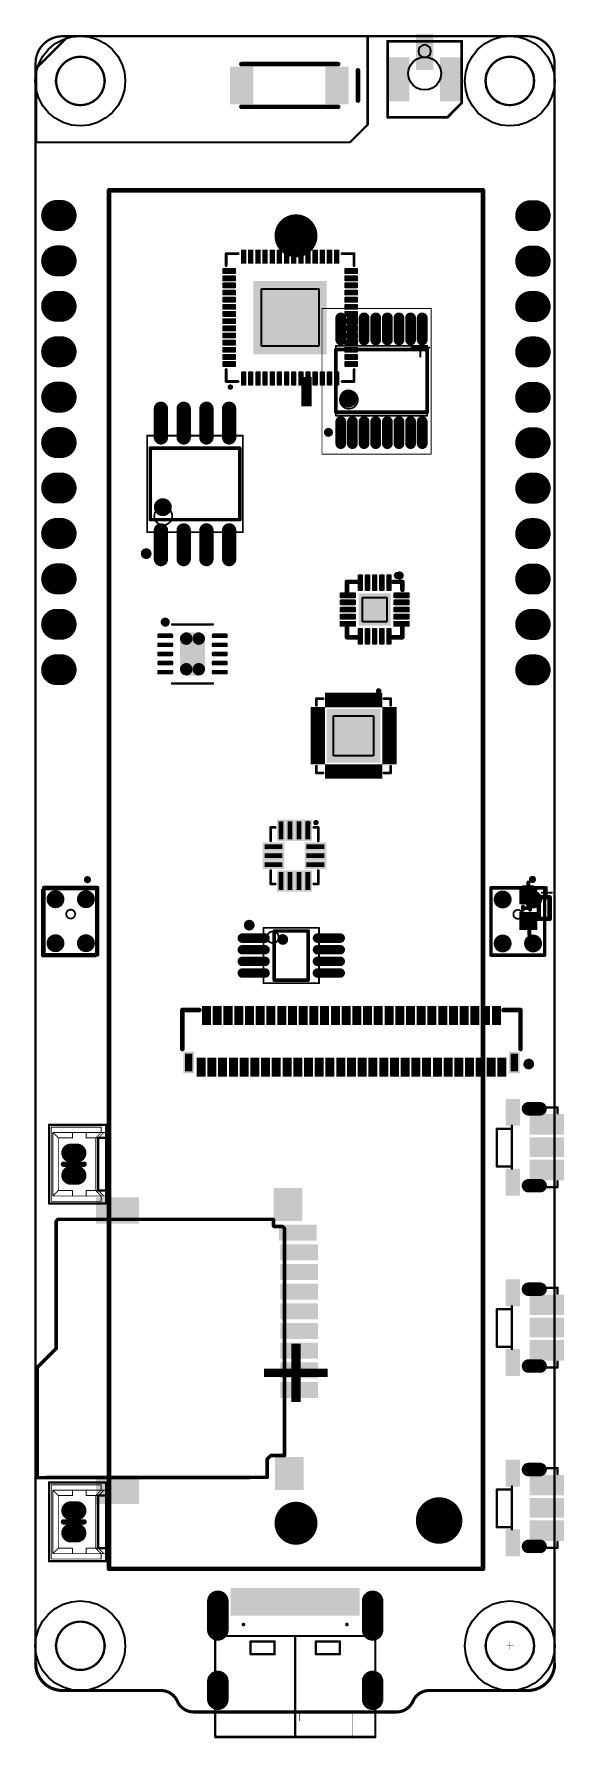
# Model space of a CAD drawing. Header units: millimetres. Extents: x 6.83 to 8, y 14.94 to 18.7.
import ezdxf

# ---------------------------------------------------------------- set-up
doc = ezdxf.new("R2010")
doc.units = ezdxf.units.MM
doc.header["$MEASUREMENT"] = 0
for name, color, linetype in [('BottomLayer', 5, 'Continuous'), ('BottomOverlay', 54, 'Continuous'), ('BottomPaste', 16, 'Continuous'), ('BottomSolder', 6, 'Continuous'), ('KeepOutLayer', 6, 'Continuous'), ('Mechanical11', 56, 'Continuous'), ('Mechanical13', 56, 'Continuous'), ('Mechanical15', 56, 'Continuous'), ('Mechanical28', 56, 'Continuous'), ('Mechanical5', 56, 'Continuous'), ('Mechanical6', 56, 'Continuous'), ('MidLayer1', 16, 'Continuous'), ('MidLayer2', 76, 'Continuous'), ('MultiLayer', 9, 'Continuous'), ('TopLayer', 1, 'Continuous'), ('TopOverlay', 2, 'Continuous'), ('TopPaste', 8, 'Continuous'), ('TopSolder', 216, 'Continuous')]:
    doc.layers.add(name, color=color, linetype=linetype)

# ---------------------------------------------------------------- blocks, each defined once
blk = doc.blocks.new('MX1_25MM_2P____B_1')
at = {"layer": 'BottomLayer', "const_width": 0.0335}
for points in [[(-0.0246, -0.0069), (-0.0246, 0.0069)], [(0.0246, -0.0069), (0.0246, 0.0069)]]:
    blk.add_lwpolyline(points, dxfattribs=at)
at = {"layer": 'BottomLayer', "const_width": 0.0167}
for points in [[(-0.033, 0.0069, 1), (-0.0162, 0.0069, 1)], [(-0.033, -0.0069, 1), (-0.0162, -0.0069, 1)], [(0.0162, 0.0069, 1), (0.033, 0.0069, 1)], [(0.0162, -0.0069, 1), (0.033, -0.0069, 1)]]:
    blk.add_lwpolyline(points, format="xyb", close=True, dxfattribs=at)
at = {"layer": 'BottomOverlay'}
for points, const_width in [([(0.0868, 0.0547), (-0.0864, 0.0547)], 0.005), ([(-0.0864, -0.0713), (-0.0864, 0.0547)], 0.005), ([(-0.0817, -0.0602), (-0.0817, 0.05)], 0.00197), ([(0.0817, 0.05), (-0.0817, 0.05)], 0.00197), ([(-0.0817, -0.0602), (-0.0817, 0.05)], 0.00197), ([(-0.0699, -0.0602), (-0.0699, 0.0461)], 0.00197), ([(-0.0581, 0.0343), (-0.0699, 0.0461)], 0.00197), ([(0.0059, 0.0461), (-0.0699, 0.0461)], 0.00197), ([(0.0699, 0.0461), (0.0059, 0.0461)], 0.00197), ([(0.0581, 0.0343), (0.0699, 0.0461)], 0.00197), ([(0.0699, -0.0602), (0.0699, 0.0461)], 0.00197), ([(0.0817, -0.0602), (0.0817, 0.05)], 0.00197), ([(0.0868, -0.0713), (0.0868, 0.0547)], 0.005), ([(0.0868, -0.0713), (0.0868, 0.0547)], 0.005), ([(-0.0581, 0.0028), (-0.0699, 0.0028)], 0.00197), ([(-0.0581, 0.0028), (-0.0581, 0.0343)], 0.00197), ([(0.0581, 0.0343), (-0.0581, 0.0343)], 0.00197), ([(0.0581, 0.0028), (0.0581, 0.0343)], 0.00197), ([(0.0699, 0.0028), (0.0581, 0.0028)], 0.00197), ([(-0.0581, -0.0268), (-0.0699, -0.0268)], 0.00197), ([(-0.0581, -0.0484), (-0.0581, -0.0268)], 0.00197), ([(0.0581, -0.0484), (0.0581, -0.0268)], 0.00197), ([(0.0699, -0.0268), (0.0581, -0.0268)], 0.00197), ([(-0.0581, -0.0713), (-0.0864, -0.0713)], 0.005), ([(-0.0699, -0.0602), (-0.0817, -0.0602)], 0.00197), ([(-0.0738, -0.0602), (-0.0817, -0.0602)], 0.00197), ([(-0.0699, -0.0602), (-0.0581, -0.0484)], 0.00197), ([(-0.0699, -0.0661), (-0.0581, -0.0543)], 0.00197), ([(-0.0699, -0.072), (-0.0699, -0.0602)], 0.00197), ([(0.0581, -0.0535), (-0.0581, -0.0535)], 0.005), ([(-0.0581, -0.0713), (-0.0581, -0.0535)], 0.005), ([(0.0581, -0.0713), (-0.0581, -0.0713)], 0.005), ([(-0.0581, -0.0602), (-0.0581, -0.0484)], 0.00197), ([(0.0581, -0.0484), (-0.0581, -0.0484)], 0.00197), ([(0.0581, -0.0543), (-0.0581, -0.0543)], 0.00197), ([(-0.0581, -0.072), (-0.0581, -0.0602)], 0.00197), ([(0.0581, -0.0713), (0.0581, -0.0543)], 0.005), ([(0.0868, -0.0713), (0.0581, -0.0713)], 0.005), ([(0.0699, -0.0602), (0.0581, -0.0484)], 0.00197), ([(0.0581, -0.0602), (0.0581, -0.0484)], 0.00197), ([(0.0699, -0.0661), (0.0581, -0.0543)], 0.00197), ([(0.0581, -0.072), (0.0581, -0.0602)], 0.00197), ([(0.0699, -0.072), (0.0699, -0.0602)], 0.00197), ([(0.0817, -0.0602), (0.0699, -0.0602)], 0.00197)]:
    blk.add_lwpolyline(points, dxfattribs=dict(at, const_width=const_width))
for points, const_width in [([(-0.0877, 0.0547, 1), (-0.0852, 0.0547, 1)], 0.0025), ([(-0.0877, 0.0547, 1), (-0.0852, 0.0547, 1)], 0.0025), ([(-0.0822, 0.05, 1), (-0.0812, 0.05, 1)], 0.000984), ([(-0.0822, 0.05, 1), (-0.0812, 0.05, 1)], 0.000984), ([(-0.0822, 0.05, 1), (-0.0812, 0.05, 1)], 0.000984), ([(-0.0704, 0.0461, 1), (-0.0694, 0.0461, 1)], 0.000984), ([(-0.0704, 0.0461, 1), (-0.0694, 0.0461, 1)], 0.000984), ([(-0.0704, 0.0461, 1), (-0.0694, 0.0461, 1)], 0.000984), ([(0.0054, 0.0461, 1), (0.0064, 0.0461, 1)], 0.000984), ([(0.0054, 0.0461, 1), (0.0064, 0.0461, 1)], 0.000984), ([(0.0694, 0.0461, 1), (0.0704, 0.0461, 1)], 0.000984), ([(0.0694, 0.0461, 1), (0.0704, 0.0461, 1)], 0.000984), ([(0.0694, 0.0461, 1), (0.0704, 0.0461, 1)], 0.000984), ([(0.0812, 0.05, 1), (0.0822, 0.05, 1)], 0.000984), ([(0.0812, 0.05, 1), (0.0822, 0.05, 1)], 0.000984), ([(0.0856, 0.0547, 1), (0.0881, 0.0547, 1)], 0.0025), ([(0.0856, 0.0547, 1), (0.0881, 0.0547, 1)], 0.0025), ([(0.0856, 0.0547, 1), (0.0881, 0.0547, 1)], 0.0025), ([(-0.0704, 0.0028, 1), (-0.0694, 0.0028, 1)], 0.000984), ([(-0.0586, 0.0343, 1), (-0.0576, 0.0343, 1)], 0.000984), ([(-0.0586, 0.0343, 1), (-0.0576, 0.0343, 1)], 0.000984), ([(-0.0586, 0.0343, 1), (-0.0576, 0.0343, 1)], 0.000984), ([(-0.0586, 0.0028, 1), (-0.0576, 0.0028, 1)], 0.000984), ([(-0.0586, 0.0028, 1), (-0.0576, 0.0028, 1)], 0.000984), ([(0.0576, 0.0343, 1), (0.0586, 0.0343, 1)], 0.000984), ([(0.0576, 0.0343, 1), (0.0586, 0.0343, 1)], 0.000984), ([(0.0576, 0.0343, 1), (0.0586, 0.0343, 1)], 0.000984), ([(0.0576, 0.0028, 1), (0.0586, 0.0028, 1)], 0.000984), ([(0.0576, 0.0028, 1), (0.0586, 0.0028, 1)], 0.000984), ([(0.0694, 0.0028, 1), (0.0704, 0.0028, 1)], 0.000984), ([(-0.0704, -0.0268, 1), (-0.0694, -0.0268, 1)], 0.000984), ([(-0.0586, -0.0268, 1), (-0.0576, -0.0268, 1)], 0.000984), ([(-0.0586, -0.0268, 1), (-0.0576, -0.0268, 1)], 0.000984), ([(0.0576, -0.0268, 1), (0.0586, -0.0268, 1)], 0.000984), ([(0.0576, -0.0268, 1), (0.0586, -0.0268, 1)], 0.000984), ([(0.0694, -0.0268, 1), (0.0704, -0.0268, 1)], 0.000984), ([(-0.0877, -0.0713, 1), (-0.0852, -0.0713, 1)], 0.0025), ([(-0.0877, -0.0713, 1), (-0.0852, -0.0713, 1)], 0.0025), ([(-0.0822, -0.0602, 1), (-0.0812, -0.0602, 1)], 0.000984), ([(-0.0822, -0.0602, 1), (-0.0812, -0.0602, 1)], 0.000984), ([(-0.0822, -0.0602, 1), (-0.0812, -0.0602, 1)], 0.000984), ([(-0.0822, -0.0602, 1), (-0.0812, -0.0602, 1)], 0.000984), ([(-0.0743, -0.0602, 1), (-0.0733, -0.0602, 1)], 0.000984), ([(-0.0704, -0.0602, 1), (-0.0694, -0.0602, 1)], 0.000984), ([(-0.0704, -0.0602, 1), (-0.0694, -0.0602, 1)], 0.000984), ([(-0.0704, -0.0602, 1), (-0.0694, -0.0602, 1)], 0.000984), ([(-0.0704, -0.0602, 1), (-0.0694, -0.0602, 1)], 0.000984), ([(-0.0704, -0.0661, 1), (-0.0694, -0.0661, 1)], 0.000984), ([(-0.0704, -0.072, 1), (-0.0694, -0.072, 1)], 0.000984), ([(-0.0593, -0.0535, 1), (-0.0568, -0.0535, 1)], 0.0025), ([(-0.0593, -0.0535, 1), (-0.0568, -0.0535, 1)], 0.0025), ([(-0.0593, -0.0713, 1), (-0.0568, -0.0713, 1)], 0.0025), ([(-0.0593, -0.0713, 1), (-0.0568, -0.0713, 1)], 0.0025), ([(-0.0593, -0.0713, 1), (-0.0568, -0.0713, 1)], 0.0025), ([(-0.0586, -0.0484, 1), (-0.0576, -0.0484, 1)], 0.000984), ([(-0.0586, -0.0484, 1), (-0.0576, -0.0484, 1)], 0.000984), ([(-0.0586, -0.0484, 1), (-0.0576, -0.0484, 1)], 0.000984), ([(-0.0586, -0.0484, 1), (-0.0576, -0.0484, 1)], 0.000984), ([(-0.0586, -0.0543, 1), (-0.0576, -0.0543, 1)], 0.000984), ([(-0.0586, -0.0543, 1), (-0.0576, -0.0543, 1)], 0.000984), ([(-0.0586, -0.0602, 1), (-0.0576, -0.0602, 1)], 0.000984), ([(-0.0586, -0.0602, 1), (-0.0576, -0.0602, 1)], 0.000984), ([(-0.0586, -0.072, 1), (-0.0576, -0.072, 1)], 0.000984), ([(0.0568, -0.0535, 1), (0.0593, -0.0535, 1)], 0.0025), ([(0.0568, -0.0543, 1), (0.0593, -0.0543, 1)], 0.0025), ([(0.0568, -0.0713, 1), (0.0593, -0.0713, 1)], 0.0025), ([(0.0568, -0.0713, 1), (0.0593, -0.0713, 1)], 0.0025), ([(0.0568, -0.0713, 1), (0.0593, -0.0713, 1)], 0.0025), ([(0.0576, -0.0484, 1), (0.0586, -0.0484, 1)], 0.000984), ([(0.0576, -0.0484, 1), (0.0586, -0.0484, 1)], 0.000984), ([(0.0576, -0.0484, 1), (0.0586, -0.0484, 1)], 0.000984), ([(0.0576, -0.0484, 1), (0.0586, -0.0484, 1)], 0.000984), ([(0.0576, -0.0543, 1), (0.0586, -0.0543, 1)], 0.000984), ([(0.0576, -0.0543, 1), (0.0586, -0.0543, 1)], 0.000984), ([(0.0576, -0.0602, 1), (0.0586, -0.0602, 1)], 0.000984), ([(0.0576, -0.0602, 1), (0.0586, -0.0602, 1)], 0.000984), ([(0.0576, -0.072, 1), (0.0586, -0.072, 1)], 0.000984), ([(0.0694, -0.0602, 1), (0.0704, -0.0602, 1)], 0.000984), ([(0.0694, -0.0602, 1), (0.0704, -0.0602, 1)], 0.000984), ([(0.0694, -0.0602, 1), (0.0704, -0.0602, 1)], 0.000984), ([(0.0694, -0.0602, 1), (0.0704, -0.0602, 1)], 0.000984), ([(0.0694, -0.0661, 1), (0.0704, -0.0661, 1)], 0.000984), ([(0.0694, -0.072, 1), (0.0704, -0.072, 1)], 0.000984), ([(0.0812, -0.0602, 1), (0.0822, -0.0602, 1)], 0.000984), ([(0.0812, -0.0602, 1), (0.0822, -0.0602, 1)], 0.000984), ([(0.0856, -0.0713, 1), (0.0881, -0.0713, 1)], 0.0025), ([(0.0856, -0.0713, 1), (0.0881, -0.0713, 1)], 0.0025), ([(0.0856, -0.0713, 1), (0.0881, -0.0713, 1)], 0.0025)]:
    blk.add_lwpolyline(points, format="xyb", close=True, dxfattribs=dict(at, const_width=const_width))
at = {"layer": 'BottomSolder', "const_width": 0.0415}
for points in [[(-0.0246, -0.0069), (-0.0246, 0.0069)], [(0.0246, -0.0069), (0.0246, 0.0069)]]:
    blk.add_lwpolyline(points, dxfattribs=at)
at = {"layer": 'BottomSolder', "const_width": 0.0207}
for points in [[(-0.035, 0.0069, 1), (-0.0142, 0.0069, 1)], [(-0.035, -0.0069, 1), (-0.0142, -0.0069, 1)], [(0.0142, 0.0069, 1), (0.035, 0.0069, 1)], [(0.0142, -0.0069, 1), (0.035, -0.0069, 1)]]:
    blk.add_lwpolyline(points, format="xyb", close=True, dxfattribs=at)
at = {"layer": 'MidLayer1', "const_width": 0.0335}
for points in [[(-0.0246, -0.0069), (-0.0246, 0.0069)], [(0.0246, -0.0069), (0.0246, 0.0069)]]:
    blk.add_lwpolyline(points, dxfattribs=at)
at = {"layer": 'MidLayer1', "const_width": 0.0167}
for points in [[(-0.033, 0.0069, 1), (-0.0162, 0.0069, 1)], [(-0.033, -0.0069, 1), (-0.0162, -0.0069, 1)], [(0.0162, 0.0069, 1), (0.033, 0.0069, 1)], [(0.0162, -0.0069, 1), (0.033, -0.0069, 1)]]:
    blk.add_lwpolyline(points, format="xyb", close=True, dxfattribs=at)
at = {"layer": 'MidLayer2', "const_width": 0.0335}
for points in [[(-0.0246, -0.0069), (-0.0246, 0.0069)], [(0.0246, -0.0069), (0.0246, 0.0069)]]:
    blk.add_lwpolyline(points, dxfattribs=at)
at = {"layer": 'MidLayer2', "const_width": 0.0167}
for points in [[(-0.033, 0.0069, 1), (-0.0162, 0.0069, 1)], [(-0.033, -0.0069, 1), (-0.0162, -0.0069, 1)], [(0.0162, 0.0069, 1), (0.033, 0.0069, 1)], [(0.0162, -0.0069, 1), (0.033, -0.0069, 1)]]:
    blk.add_lwpolyline(points, format="xyb", close=True, dxfattribs=at)
at = {"layer": 'MultiLayer', "const_width": 0.0335}
for points in [[(-0.0246, -0.0069), (-0.0246, 0.0069)], [(0.0246, -0.0069), (0.0246, 0.0069)]]:
    blk.add_lwpolyline(points, dxfattribs=at)
at = {"layer": 'MultiLayer', "const_width": 0.0167}
for points in [[(-0.033, 0.0069, 1), (-0.0162, 0.0069, 1)], [(-0.033, -0.0069, 1), (-0.0162, -0.0069, 1)], [(0.0162, 0.0069, 1), (0.033, 0.0069, 1)], [(0.0162, -0.0069, 1), (0.033, -0.0069, 1)]]:
    blk.add_lwpolyline(points, format="xyb", close=True, dxfattribs=at)
at = {"layer": 'TopLayer', "const_width": 0.0335}
for points in [[(-0.0246, -0.0069), (-0.0246, 0.0069)], [(0.0246, -0.0069), (0.0246, 0.0069)]]:
    blk.add_lwpolyline(points, dxfattribs=at)
at = {"layer": 'TopLayer', "const_width": 0.0167}
for points in [[(-0.033, 0.0069, 1), (-0.0162, 0.0069, 1)], [(-0.033, -0.0069, 1), (-0.0162, -0.0069, 1)], [(0.0162, 0.0069, 1), (0.033, 0.0069, 1)], [(0.0162, -0.0069, 1), (0.033, -0.0069, 1)]]:
    blk.add_lwpolyline(points, format="xyb", close=True, dxfattribs=at)
at = {"layer": 'TopOverlay', "const_width": 0.0118}
blk.add_lwpolyline([(0, -0.0224), (0, 0.0228)], dxfattribs=at)
at = {"layer": 'TopOverlay', "const_width": 0.00591}
for points in [[(-0.003, 0.0228, 1), (0.003, 0.0228, 1)], [(-0.003, -0.0224, 1), (0.003, -0.0224, 1)]]:
    blk.add_lwpolyline(points, format="xyb", close=True, dxfattribs=at)
at = {"layer": 'TopSolder', "const_width": 0.0415}
for points in [[(-0.0246, -0.0069), (-0.0246, 0.0069)], [(0.0246, -0.0069), (0.0246, 0.0069)]]:
    blk.add_lwpolyline(points, dxfattribs=at)
at = {"layer": 'TopSolder', "const_width": 0.0207}
for points in [[(-0.035, 0.0069, 1), (-0.0142, 0.0069, 1)], [(-0.035, -0.0069, 1), (-0.0142, -0.0069, 1)], [(0.0142, 0.0069, 1), (0.035, 0.0069, 1)], [(0.0142, -0.0069, 1), (0.035, -0.0069, 1)]]:
    blk.add_lwpolyline(points, format="xyb", close=True, dxfattribs=at)
blk = doc.blocks.new('BATTERY_BOX18650_DIP_____B_2')
at = {"layer": 'BottomLayer'}
for points, const_width in [([(-1.4488, 0, 1), (-1.4055, 0, 1)], 0.0433), ([(1.3854, 0, 1), (1.4287, 0, 1)], 0.0433), ([(-1.4447, -0.3149, 1), (-1.3975, -0.3149, 1)], 0.0472)]:
    blk.add_lwpolyline(points, format="xyb", close=True, dxfattribs=dict(at, const_width=const_width))
at = {"layer": 'BottomOverlay', "const_width": 0.01}
for points in [[(-1.5276, 0), (-1.5276, 0.4114)], [(1.5074, 0.4114), (-1.5276, 0.4114)], [(1.5074, -0.4114), (1.5074, 0.4114)], [(-1.5276, -0.4114), (-1.5276, 0)], [(1.5074, -0.4114), (-1.5276, -0.4114)]]:
    blk.add_lwpolyline(points, dxfattribs=at)
at = {"layer": 'BottomOverlay', "const_width": 0.005}
for points in [[(-1.5301, 0.4114, 1), (-1.5251, 0.4114, 1)], [(-1.5301, 0.4114, 1), (-1.5251, 0.4114, 1)], [(1.5049, 0.4114, 1), (1.5099, 0.4114, 1)], [(1.5049, 0.4114, 1), (1.5099, 0.4114, 1)], [(-1.5301, 0, 1), (-1.5251, 0, 1)], [(-1.5301, 0, 1), (-1.5251, 0, 1)], [(-1.5301, -0.4114, 1), (-1.5251, -0.4114, 1)], [(-1.5301, -0.4114, 1), (-1.5251, -0.4114, 1)], [(1.5049, -0.4114, 1), (1.5099, -0.4114, 1)], [(1.5049, -0.4114, 1), (1.5099, -0.4114, 1)]]:
    blk.add_lwpolyline(points, format="xyb", close=True, dxfattribs=at)
at = {"layer": 'BottomSolder'}
for points, const_width in [([(-1.4508, 0, 1), (-1.4035, 0, 1)], 0.0473), ([(1.3834, 0, 1), (1.4307, 0, 1)], 0.0473), ([(-1.4467, -0.3149, 1), (-1.3955, -0.3149, 1)], 0.0512)]:
    blk.add_lwpolyline(points, format="xyb", close=True, dxfattribs=dict(at, const_width=const_width))
at = {"layer": 'Mechanical15'}
for points, const_width in [([(-1.4056, -0.3149, 1), (-1.4365, -0.3149, 1)], 0.0309), ([(-1.4443, -0.3149, 1), (-1.4288, -0.3149, 1)], 0.0155), ([(-1.4133, -0.3149, 1), (-1.3979, -0.3149, 1)], 0.0155)]:
    blk.add_lwpolyline(points, format="xyb", close=True, dxfattribs=dict(at, const_width=const_width))
at = {"layer": 'MidLayer1'}
for points, const_width in [([(-1.4488, 0, 1), (-1.4055, 0, 1)], 0.0433), ([(1.3854, 0, 1), (1.4287, 0, 1)], 0.0433), ([(-1.4447, -0.3149, 1), (-1.3975, -0.3149, 1)], 0.0472)]:
    blk.add_lwpolyline(points, format="xyb", close=True, dxfattribs=dict(at, const_width=const_width))
at = {"layer": 'MidLayer2'}
for points, const_width in [([(-1.4488, 0, 1), (-1.4055, 0, 1)], 0.0433), ([(1.3854, 0, 1), (1.4287, 0, 1)], 0.0433), ([(-1.4447, -0.3149, 1), (-1.3975, -0.3149, 1)], 0.0472)]:
    blk.add_lwpolyline(points, format="xyb", close=True, dxfattribs=dict(at, const_width=const_width))
at = {"layer": 'MultiLayer'}
for points, const_width in [([(-1.4488, 0, 1), (-1.4055, 0, 1)], 0.0433), ([(1.3854, 0, 1), (1.4287, 0, 1)], 0.0433), ([(-1.4447, -0.3149, 1), (-1.3975, -0.3149, 1)], 0.0472)]:
    blk.add_lwpolyline(points, format="xyb", close=True, dxfattribs=dict(at, const_width=const_width))
at = {"layer": 'TopLayer'}
for points, const_width in [([(-1.4488, 0, 1), (-1.4055, 0, 1)], 0.0433), ([(1.3854, 0, 1), (1.4287, 0, 1)], 0.0433), ([(-1.4447, -0.3149, 1), (-1.3975, -0.3149, 1)], 0.0472)]:
    blk.add_lwpolyline(points, format="xyb", close=True, dxfattribs=dict(at, const_width=const_width))
at = {"layer": 'TopSolder'}
for points, const_width in [([(-1.4508, 0, 1), (-1.4035, 0, 1)], 0.0473), ([(1.3834, 0, 1), (1.4307, 0, 1)], 0.0473), ([(-1.4467, -0.3149, 1), (-1.3955, -0.3149, 1)], 0.0512)]:
    blk.add_lwpolyline(points, format="xyb", close=True, dxfattribs=dict(at, const_width=const_width))
at = {"layer": 'BottomOverlay'}
for s, p in [('+', (-1.1728, -0.095)), ('-', (1.0202, -0.099))]:
    blk.add_text(s, height=0.1969, dxfattribs=at).set_placement(p)
blk = doc.blocks.new('U_FL_R_B_3')
at = {"layer": 'BottomLayer'}
for points in [[(-0.0443, 0.0374), (0.0443, 0.0374), (-0.0443, 0.0787), (0.0443, 0.0787)], [(-0.0955, -0.015), (-0.0246, -0.015), (-0.0955, 0.015), (-0.0246, 0.015)], [(-0.0443, -0.0787), (0.0443, -0.0787), (-0.0443, -0.0374), (0.0443, -0.0374)]]:
    blk.add_solid(points, dxfattribs=at)
at = {"layer": 'BottomOverlay', "const_width": 0.00591}
for points in [[(-0.0837, 0.0817), (0.0521, 0.0817)], [(-0.0837, 0.0817), (-0.0837, -0.0817)], [(0.0521, 0.0817), (0.0837, 0.0502)], [(0.0837, 0.0502), (0.0837, -0.0817)], [(-0.0837, -0.0817), (0.0837, -0.0817)]]:
    blk.add_lwpolyline(points, dxfattribs=at)
at = {"layer": 'BottomOverlay', "const_width": 0.00295}
for points in [[(-0.0852, 0.0817, 1), (-0.0822, 0.0817, 1)], [(-0.0852, 0.0817, 1), (-0.0822, 0.0817, 1)], [(0.0506, 0.0817, 1), (0.0536, 0.0817, 1)], [(0.0506, 0.0817, 1), (0.0536, 0.0817, 1)], [(0.0822, 0.0502, 1), (0.0852, 0.0502, 1)], [(0.0822, 0.0502, 1), (0.0852, 0.0502, 1)], [(-0.0852, -0.0817, 1), (-0.0822, -0.0817, 1)], [(-0.0852, -0.0817, 1), (-0.0822, -0.0817, 1)], [(0.0822, -0.0817, 1), (0.0852, -0.0817, 1)], [(0.0822, -0.0817, 1), (0.0852, -0.0817, 1)]]:
    blk.add_lwpolyline(points, format="xyb", close=True, dxfattribs=at)
at = {"layer": 'BottomPaste'}
for points in [[(-0.0443, 0.0374), (0.0443, 0.0374), (-0.0443, 0.0787), (0.0443, 0.0787)], [(-0.0955, -0.015), (-0.0246, -0.015), (-0.0955, 0.015), (-0.0246, 0.015)], [(-0.0443, -0.0787), (0.0443, -0.0787), (-0.0443, -0.0374), (0.0443, -0.0374)]]:
    blk.add_solid(points, dxfattribs=at)
at = {"layer": 'BottomSolder'}
for points in [[(-0.0483, 0.0334), (0.0483, 0.0334), (-0.0483, 0.0827), (0.0483, 0.0827)], [(-0.0995, -0.019), (-0.0206, -0.019), (-0.0995, 0.019), (-0.0206, 0.019)], [(-0.0483, -0.0827), (0.0483, -0.0827), (-0.0483, -0.0334), (0.0483, -0.0334)]]:
    blk.add_solid(points, dxfattribs=at)
at = {"layer": 'Mechanical15'}
for p, q in [((-0.0746, 0.0052), (-0.0757, 0)), ((-0.0717, 0.0097), (-0.0746, 0.0052)), ((-0.0672, 0.0126), (-0.0717, 0.0097)), ((-0.062, 0.0136), (-0.0672, 0.0126)), ((-0.0568, 0.0126), (-0.062, 0.0136)), ((-0.0524, 0.0097), (-0.0568, 0.0126)), ((-0.0494, 0.0052), (-0.0524, 0.0097)), ((-0.0484, 0), (-0.0494, 0.0052)), ((-0.0757, 0), (-0.0746, -0.0052)), ((-0.0746, -0.0052), (-0.0717, -0.0097)), ((-0.0717, -0.0097), (-0.0672, -0.0126)), ((-0.0672, -0.0126), (-0.062, -0.0136)), ((-0.062, -0.0136), (-0.0568, -0.0126)), ((-0.0568, -0.0126), (-0.0524, -0.0097)), ((-0.0524, -0.0097), (-0.0494, -0.0052)), ((-0.0494, -0.0052), (-0.0484, 0))]:
    blk.add_line(p, q, dxfattribs=at)
blk = doc.blocks.new('R6720_4')
at = {"layer": 'TopLayer'}
for points in [[(-0.0965, 0.0394), (-0.1437, 0.0394), (-0.0965, -0.0394), (-0.1437, -0.0394)], [(0.1138, 0.0394), (0.0665, 0.0394), (0.1138, -0.0394), (0.0665, -0.0394)]]:
    blk.add_solid(points, dxfattribs=at)
at = {"layer": 'TopOverlay', "const_width": 0.01}
for points in [[(-0.1659, -0.0333), (-0.1659, 0.0333)], [(0.0906, 0.047), (-0.1224, 0.047)], [(0.0906, -0.047), (-0.1224, -0.047)]]:
    blk.add_lwpolyline(points, dxfattribs=at)
at = {"layer": 'TopOverlay', "const_width": 0.005}
for points in [[(-0.1684, 0.0333, 1), (-0.1634, 0.0333, 1)], [(-0.1249, 0.047, 1), (-0.1199, 0.047, 1)], [(0.0881, 0.047, 1), (0.0931, 0.047, 1)], [(-0.1684, -0.0333, 1), (-0.1634, -0.0333, 1)], [(-0.1249, -0.047, 1), (-0.1199, -0.047, 1)], [(0.0881, -0.047, 1), (0.0931, -0.047, 1)]]:
    blk.add_lwpolyline(points, format="xyb", close=True, dxfattribs=at)
at = {"layer": 'TopPaste'}
for points in [[(-0.0965, 0.0394), (-0.1437, 0.0394), (-0.0965, -0.0394), (-0.1437, -0.0394)], [(0.1138, 0.0394), (0.0665, 0.0394), (0.1138, -0.0394), (0.0665, -0.0394)]]:
    blk.add_solid(points, dxfattribs=at)
at = {"layer": 'TopSolder'}
for points in [[(-0.0945, 0.0413), (-0.1457, 0.0413), (-0.0945, -0.0413), (-0.1457, -0.0413)], [(0.1157, 0.0413), (0.0646, 0.0413), (0.1157, -0.0413), (0.0646, -0.0413)]]:
    blk.add_solid(points, dxfattribs=at)
blk = doc.blocks.new('LED_SMD_TZ_P2_0602GTS1_B_5')
at = {"layer": 'BottomLayer'}
for points in [[(0.0157, 0.0124), (0.0157, 0.0439), (-0.0157, 0.0124), (-0.0157, 0.0439)], [(0.0157, -0.0439), (0.0157, -0.0124), (-0.0157, -0.0439), (-0.0157, -0.0124)]]:
    blk.add_solid(points, dxfattribs=at)
at = {"layer": 'BottomOverlay'}
for points, const_width in [([(-0.0118, -0.0039), (-0.0118, 0.0039)], 0.008), ([(-0.0114, 0), (0.002, 0)], 0.008), ([(0.0039, -0.0039), (0.0039, 0.0039)], 0.008), ([(0.0232, 0.0236), (0.0468, 0.0236)], 0.01), ([(0.0232, -0.0236), (0.0232, 0.0236)], 0.01), ([(0.0468, -0.0236), (0.0468, 0.0236)], 0.01), ([(0.0232, -0.0236), (0.0468, -0.0236)], 0.01)]:
    blk.add_lwpolyline(points, dxfattribs=dict(at, const_width=const_width))
for points, const_width in [([(-0.0138, 0.0039, 1), (-0.0098, 0.0039, 1)], 0.004), ([(-0.0138, -0.0039, 1), (-0.0098, -0.0039, 1)], 0.004), ([(-0.0134, 0, 1), (-0.0094, 0, 1)], 0.004), ([(0, 0, 1), (0.004, 0, 1)], 0.004), ([(0.0019, 0.0039, 1), (0.0059, 0.0039, 1)], 0.004), ([(0.0019, -0.0039, 1), (0.0059, -0.0039, 1)], 0.004), ([(0.0207, 0.0236, 1), (0.0257, 0.0236, 1)], 0.005), ([(0.0207, 0.0236, 1), (0.0257, 0.0236, 1)], 0.005), ([(0.0443, 0.0236, 1), (0.0493, 0.0236, 1)], 0.005), ([(0.0443, 0.0236, 1), (0.0493, 0.0236, 1)], 0.005), ([(0.0207, -0.0236, 1), (0.0257, -0.0236, 1)], 0.005), ([(0.0207, -0.0236, 1), (0.0257, -0.0236, 1)], 0.005), ([(0.0443, -0.0236, 1), (0.0493, -0.0236, 1)], 0.005), ([(0.0443, -0.0236, 1), (0.0493, -0.0236, 1)], 0.005)]:
    blk.add_lwpolyline(points, format="xyb", close=True, dxfattribs=dict(at, const_width=const_width))
at = {"layer": 'BottomPaste'}
for points in [[(0.0157, 0.0124), (0.0157, 0.0439), (-0.0157, 0.0124), (-0.0157, 0.0439)], [(0.0157, -0.0439), (0.0157, -0.0124), (-0.0157, -0.0439), (-0.0157, -0.0124)]]:
    blk.add_solid(points, dxfattribs=at)
at = {"layer": 'BottomSolder'}
for points in [[(0.0197, 0.0084), (0.0197, 0.0479), (-0.0197, 0.0084), (-0.0197, 0.0479)], [(0.0197, -0.0479), (0.0197, -0.0084), (-0.0197, -0.0479), (-0.0197, -0.0084)]]:
    blk.add_solid(points, dxfattribs=at)
at = {"layer": 'Mechanical15'}
for p, q in [((-0.0125, 0.0475), (-0.0125, 0.0425)), ((0.0125, 0.0475), (-0.0125, 0.0475)), ((-0.0125, 0.0425), (0.0125, 0.0425)), ((0.0025, 0.0575), (-0.0025, 0.0575)), ((-0.0025, 0.0575), (-0.0025, 0.0325)), ((0.0025, 0.0325), (0.0025, 0.0575)), ((0.0125, 0.0425), (0.0125, 0.0475)), ((-0.0025, 0.0325), (0.0025, 0.0325)), ((0.025, 0.025), (0.025, -0.025)), ((0.05, 0.025), (0.025, 0.025)), ((0.05, -0.025), (0.05, 0.025)), ((0.005, -0.035), (0, -0.035)), ((0, -0.035), (0, -0.06)), ((0.005, -0.06), (0.005, -0.035)), ((0.025, -0.025), (0.05, -0.025)), ((0, -0.06), (0.005, -0.06))]:
    blk.add_line(p, q, dxfattribs=at)
at = {"layer": 'BottomOverlay', "text_generation_flag": 2}
blk.add_text('+', height=0.0394, rotation=-180, dxfattribs=at).set_placement((0.0256, 0.0531))
blk = doc.blocks.new('AOS3729A_T42_6')
at = {"layer": 'TopLayer', "const_width": 0.0157}
for points in [[(-0.0413, 0.0484, 1), (-0.0256, 0.0484, 1)], [(0.0256, 0.0484, 1), (0.0413, 0.0484, 1)], [(-0.0413, -0.0484, 1), (-0.0256, -0.0484, 1)], [(0.0256, -0.0484, 1), (0.0413, -0.0484, 1)]]:
    blk.add_lwpolyline(points, format="xyb", close=True, dxfattribs=at)
at = {"layer": 'TopOverlay', "const_width": 0.00787}
for points in [[(-0.0591, -0.074), (-0.0591, 0.074)], [(-0.0591, 0.074), (0.0591, 0.074)], [(0.0591, -0.074), (0.0591, 0.074)], [(-0.0591, -0.074), (0.0591, -0.074)]]:
    blk.add_lwpolyline(points, dxfattribs=at)
at = {"layer": 'TopOverlay'}
for points, const_width in [([(-0.061, 0.074, 1), (-0.0571, 0.074, 1)], 0.00394), ([(-0.061, 0.074, 1), (-0.0571, 0.074, 1)], 0.00394), ([(0.0361, 0.0925, 1), (0.0282, 0.0925, 1)], 0.00787), ([(0.0263, 0.0925, 1), (0.0302, 0.0925, 1)], 0.00394), ([(0.0341, 0.0925, 1), (0.0381, 0.0925, 1)], 0.00394), ([(0.0571, 0.074, 1), (0.061, 0.074, 1)], 0.00394), ([(0.0571, 0.074, 1), (0.061, 0.074, 1)], 0.00394), ([(0.0098, 0.0157, 1), (-0.0098, 0.0157, 1)], 0.00394), ([(-0.0108, 0.0157, 1), (-0.0089, 0.0157, 1)], 0.00197), ([(0.0089, 0.0157, 1), (0.0108, 0.0157, 1)], 0.00197), ([(-0.061, -0.074, 1), (-0.0571, -0.074, 1)], 0.00394), ([(-0.061, -0.074, 1), (-0.0571, -0.074, 1)], 0.00394), ([(0.0571, -0.074, 1), (0.061, -0.074, 1)], 0.00394), ([(0.0571, -0.074, 1), (0.061, -0.074, 1)], 0.00394)]:
    blk.add_lwpolyline(points, format="xyb", close=True, dxfattribs=dict(at, const_width=const_width))
at = {"layer": 'TopPaste', "const_width": 0.0157}
for points in [[(-0.0413, 0.0484, 1), (-0.0256, 0.0484, 1)], [(0.0256, 0.0484, 1), (0.0413, 0.0484, 1)], [(-0.0413, -0.0484, 1), (-0.0256, -0.0484, 1)], [(0.0256, -0.0484, 1), (0.0413, -0.0484, 1)]]:
    blk.add_lwpolyline(points, format="xyb", close=True, dxfattribs=at)
at = {"layer": 'TopSolder', "const_width": 0.0197}
for points in [[(-0.0433, 0.0484, 1), (-0.0236, 0.0484, 1)], [(0.0236, 0.0484, 1), (0.0433, 0.0484, 1)], [(-0.0433, -0.0484, 1), (-0.0236, -0.0484, 1)], [(0.0236, -0.0484, 1), (0.0433, -0.0484, 1)]]:
    blk.add_lwpolyline(points, format="xyb", close=True, dxfattribs=at)
blk = doc.blocks.new('TF_1_7')
at = {"layer": 'TopLayer'}
for points in [[(0.1905, 0.2893), (0.1905, 0.3393), (0.1039, 0.2893), (0.1039, 0.3393)], [(-0.2032, 0.2437), (-0.2032, 0.3087), (-0.2583, 0.2437), (-0.2583, 0.3087)], [(-0.2146, 0.0787), (-0.2146, 0.1063), (-0.2896, 0.0787), (-0.2896, 0.1063)], [(-0.2146, 0.0354), (-0.2146, 0.063), (-0.2896, 0.0354), (-0.2896, 0.063)], [(-0.2146, -0.0079), (-0.2146, 0.0197), (-0.2896, -0.0079), (-0.2896, 0.0197)], [(-0.2146, -0.0512), (-0.2146, -0.0236), (-0.2896, -0.0512), (-0.2896, -0.0236)], [(-0.2146, -0.0945), (-0.2146, -0.0669), (-0.2896, -0.0945), (-0.2896, -0.0669)], [(-0.2146, -0.1378), (-0.2146, -0.1102), (-0.2896, -0.1378), (-0.2896, -0.1102)], [(-0.2146, -0.1811), (-0.2146, -0.1535), (-0.2896, -0.1811), (-0.2896, -0.1535)], [(-0.2146, -0.2244), (-0.2146, -0.1968), (-0.2896, -0.2244), (-0.2896, -0.1968)], [(-0.2116, -0.2677), (-0.2116, -0.2402), (-0.2866, -0.2677), (-0.2866, -0.2402)], [(-0.2001, -0.3485), (-0.2001, -0.2835), (-0.2553, -0.3485), (-0.2553, -0.2835)], [(0.1905, -0.328), (0.1905, -0.278), (0.1039, -0.328), (0.1039, -0.278)]]:
    blk.add_solid(points, dxfattribs=at)
at = {"layer": 'TopOverlay', "const_width": 0.00787}
for points in [[(0.3235, 0.2854), (-0.1817, 0.2848)], [(-0.1817, 0.2848), (-0.1817, 0.2448)], [(0.3243, 0.2846), (0.3243, 0.0428)], [(-0.2197, 0.2368), (-0.2197, -0.2632)], [(-0.1897, 0.2368), (-0.2197, 0.2368)], [(-0.1817, 0.2448), (-0.1897, 0.2368)], [(0.3243, 0.0428), (0.2823, 0.0008)], [(0.2823, 0.0008), (0.2823, -0.2792)], [(-0.2157, -0.2672), (-0.2197, -0.2632)], [(-0.1977, -0.2672), (-0.2157, -0.2672)], [(-0.1957, -0.2692), (-0.1977, -0.2672)], [(-0.1957, -0.2692), (-0.1957, -0.282)], [(-0.1946, -0.2832), (-0.1957, -0.282)], [(0.2783, -0.2832), (-0.1946, -0.2832)], [(0.2823, -0.2792), (0.2783, -0.2832)]]:
    blk.add_lwpolyline(points, dxfattribs=at)
at = {"layer": 'TopOverlay', "const_width": 0.00394}
for points in [[(-0.1837, 0.2848, 1), (-0.1798, 0.2848, 1)], [(-0.1837, 0.2848, 1), (-0.1798, 0.2848, 1)], [(0.3215, 0.2854, 1), (0.3254, 0.2854, 1)], [(0.3223, 0.2846, 1), (0.3262, 0.2846, 1)], [(-0.2217, 0.2368, 1), (-0.2178, 0.2368, 1)], [(-0.2217, 0.2368, 1), (-0.2178, 0.2368, 1)], [(-0.1917, 0.2368, 1), (-0.1878, 0.2368, 1)], [(-0.1917, 0.2368, 1), (-0.1878, 0.2368, 1)], [(-0.1837, 0.2448, 1), (-0.1798, 0.2448, 1)], [(-0.1837, 0.2448, 1), (-0.1798, 0.2448, 1)], [(0.3223, 0.0428, 1), (0.3262, 0.0428, 1)], [(0.3223, 0.0428, 1), (0.3262, 0.0428, 1)], [(0.2803, 0.0008, 1), (0.2842, 0.0008, 1)], [(0.2803, 0.0008, 1), (0.2842, 0.0008, 1)], [(-0.2217, -0.2632, 1), (-0.2178, -0.2632, 1)], [(-0.2217, -0.2632, 1), (-0.2178, -0.2632, 1)], [(-0.2177, -0.2672, 1), (-0.2138, -0.2672, 1)], [(-0.2177, -0.2672, 1), (-0.2138, -0.2672, 1)], [(-0.1997, -0.2672, 1), (-0.1958, -0.2672, 1)], [(-0.1997, -0.2672, 1), (-0.1958, -0.2672, 1)], [(-0.1977, -0.2692, 1), (-0.1938, -0.2692, 1)], [(-0.1977, -0.2692, 1), (-0.1938, -0.2692, 1)], [(-0.1977, -0.282, 1), (-0.1938, -0.282, 1)], [(-0.1977, -0.282, 1), (-0.1938, -0.282, 1)], [(-0.1965, -0.2832, 1), (-0.1926, -0.2832, 1)], [(-0.1965, -0.2832, 1), (-0.1926, -0.2832, 1)], [(0.2763, -0.2832, 1), (0.2802, -0.2832, 1)], [(0.2763, -0.2832, 1), (0.2802, -0.2832, 1)], [(0.2803, -0.2792, 1), (0.2842, -0.2792, 1)], [(0.2803, -0.2792, 1), (0.2842, -0.2792, 1)]]:
    blk.add_lwpolyline(points, format="xyb", close=True, dxfattribs=at)
at = {"layer": 'TopPaste'}
for points in [[(0.1905, 0.2893), (0.1905, 0.3393), (0.1039, 0.2893), (0.1039, 0.3393)], [(-0.2032, 0.2437), (-0.2032, 0.3087), (-0.2583, 0.2437), (-0.2583, 0.3087)], [(-0.2146, 0.0787), (-0.2146, 0.1063), (-0.2896, 0.0787), (-0.2896, 0.1063)], [(-0.2146, 0.0354), (-0.2146, 0.063), (-0.2896, 0.0354), (-0.2896, 0.063)], [(-0.2146, -0.0079), (-0.2146, 0.0197), (-0.2896, -0.0079), (-0.2896, 0.0197)], [(-0.2146, -0.0512), (-0.2146, -0.0236), (-0.2896, -0.0512), (-0.2896, -0.0236)], [(-0.2146, -0.0945), (-0.2146, -0.0669), (-0.2896, -0.0945), (-0.2896, -0.0669)], [(-0.2146, -0.1378), (-0.2146, -0.1102), (-0.2896, -0.1378), (-0.2896, -0.1102)], [(-0.2146, -0.1811), (-0.2146, -0.1535), (-0.2896, -0.1811), (-0.2896, -0.1535)], [(-0.2146, -0.2244), (-0.2146, -0.1968), (-0.2896, -0.2244), (-0.2896, -0.1968)], [(-0.2116, -0.2677), (-0.2116, -0.2402), (-0.2866, -0.2677), (-0.2866, -0.2402)], [(-0.2001, -0.3485), (-0.2001, -0.2835), (-0.2553, -0.3485), (-0.2553, -0.2835)], [(0.1905, -0.328), (0.1905, -0.278), (0.1039, -0.328), (0.1039, -0.278)]]:
    blk.add_solid(points, dxfattribs=at)
at = {"layer": 'TopSolder'}
for points in [[(0.1945, 0.2853), (0.1945, 0.3433), (0.0999, 0.2853), (0.0999, 0.3433)], [(-0.1992, 0.2397), (-0.1992, 0.3127), (-0.2623, 0.2397), (-0.2623, 0.3127)], [(-0.2106, 0.0747), (-0.2106, 0.1103), (-0.2936, 0.0747), (-0.2936, 0.1103)], [(-0.2106, 0.0314), (-0.2106, 0.067), (-0.2936, 0.0314), (-0.2936, 0.067)], [(-0.2106, -0.0119), (-0.2106, 0.0237), (-0.2936, -0.0119), (-0.2936, 0.0237)], [(-0.2106, -0.0552), (-0.2106, -0.0196), (-0.2936, -0.0552), (-0.2936, -0.0196)], [(-0.2106, -0.0985), (-0.2106, -0.0629), (-0.2936, -0.0985), (-0.2936, -0.0629)], [(-0.2106, -0.1418), (-0.2106, -0.1062), (-0.2936, -0.1418), (-0.2936, -0.1062)], [(-0.2106, -0.1851), (-0.2106, -0.1495), (-0.2936, -0.1851), (-0.2936, -0.1495)], [(-0.2106, -0.2284), (-0.2106, -0.1928), (-0.2936, -0.2284), (-0.2936, -0.1928)], [(-0.2076, -0.2717), (-0.2076, -0.2362), (-0.2906, -0.2717), (-0.2906, -0.2362)], [(-0.1961, -0.3525), (-0.1961, -0.2795), (-0.2593, -0.3525), (-0.2593, -0.2795)], [(0.1945, -0.332), (0.1945, -0.274), (0.0999, -0.332), (0.0999, -0.274)]]:
    blk.add_solid(points, dxfattribs=at)
blk = doc.blocks.new('QFN_10_3X3MM__8')
at = {"layer": 'TopLayer'}
for points, const_width in [([(-0.0437, 0.075, 1), (-0.0413, 0.075, 1)], 0.0025), ([(-0.0387, 0.075, 1), (-0.0362, 0.075, 1)], 0.0025), ([(-0.0238, 0.075, 1), (-0.0213, 0.075, 1)], 0.0025), ([(-0.0187, 0.075, 1), (-0.0163, 0.075, 1)], 0.0025), ([(-0.0037, 0.075, 1), (-0.0012, 0.075, 1)], 0.0025), ([(0.0013, 0.075, 1), (0.0038, 0.075, 1)], 0.0025), ([(0.0162, 0.075, 1), (0.0187, 0.075, 1)], 0.0025), ([(0.0212, 0.075, 1), (0.0237, 0.075, 1)], 0.0025), ([(0.0363, 0.075, 1), (0.0388, 0.075, 1)], 0.0025), ([(0.0413, 0.075, 1), (0.0438, 0.075, 1)], 0.0025), ([(-0.0437, 0.045, 1), (-0.0413, 0.045, 1)], 0.0025), ([(-0.0387, 0.045, 1), (-0.0362, 0.045, 1)], 0.0025), ([(-0.0238, 0.045, 1), (-0.0213, 0.045, 1)], 0.0025), ([(-0.0187, 0.045, 1), (-0.0163, 0.045, 1)], 0.0025), ([(-0.0037, 0.045, 1), (-0.0012, 0.045, 1)], 0.0025), ([(0.0013, 0.045, 1), (0.0038, 0.045, 1)], 0.0025), ([(0.0162, 0.045, 1), (0.0187, 0.045, 1)], 0.0025), ([(0.0212, 0.045, 1), (0.0237, 0.045, 1)], 0.0025), ([(0.0363, 0.045, 1), (0.0388, 0.045, 1)], 0.0025), ([(0.0413, 0.045, 1), (0.0438, 0.045, 1)], 0.0025), ([(-0.0406, 0.0138, 1), (-0.0269, 0.0138, 1)], 0.0138), ([(-0.0406, -0.0138, 1), (-0.0269, -0.0138, 1)], 0.0138), ([(0.0269, 0.0138, 1), (0.0406, 0.0138, 1)], 0.0138), ([(0.0269, -0.0138, 1), (0.0406, -0.0138, 1)], 0.0138), ([(-0.0437, -0.045, 1), (-0.0413, -0.045, 1)], 0.0025), ([(-0.0437, -0.075, 1), (-0.0413, -0.075, 1)], 0.0025), ([(-0.0387, -0.045, 1), (-0.0362, -0.045, 1)], 0.0025), ([(-0.0387, -0.075, 1), (-0.0362, -0.075, 1)], 0.0025), ([(-0.0238, -0.045, 1), (-0.0213, -0.045, 1)], 0.0025), ([(-0.0238, -0.075, 1), (-0.0213, -0.075, 1)], 0.0025), ([(-0.0187, -0.045, 1), (-0.0163, -0.045, 1)], 0.0025), ([(-0.0187, -0.075, 1), (-0.0163, -0.075, 1)], 0.0025), ([(-0.0037, -0.045, 1), (-0.0012, -0.045, 1)], 0.0025), ([(-0.0037, -0.075, 1), (-0.0012, -0.075, 1)], 0.0025), ([(0.0013, -0.045, 1), (0.0038, -0.045, 1)], 0.0025), ([(0.0013, -0.075, 1), (0.0038, -0.075, 1)], 0.0025), ([(0.0162, -0.045, 1), (0.0187, -0.045, 1)], 0.0025), ([(0.0162, -0.075, 1), (0.0187, -0.075, 1)], 0.0025), ([(0.0212, -0.045, 1), (0.0237, -0.045, 1)], 0.0025), ([(0.0212, -0.075, 1), (0.0237, -0.075, 1)], 0.0025), ([(0.0363, -0.045, 1), (0.0388, -0.045, 1)], 0.0025), ([(0.0363, -0.075, 1), (0.0388, -0.075, 1)], 0.0025), ([(0.0413, -0.045, 1), (0.0438, -0.045, 1)], 0.0025), ([(0.0413, -0.075, 1), (0.0438, -0.075, 1)], 0.0025)]:
    blk.add_lwpolyline(points, format="xyb", close=True, dxfattribs=dict(at, const_width=const_width))
for points in [[(-0.0425, 0.0425), (-0.0375, 0.0425), (-0.0425, 0.0775), (-0.0375, 0.0775)], [(-0.0225, 0.0425), (-0.0175, 0.0425), (-0.0225, 0.0775), (-0.0175, 0.0775)], [(-0.0025, 0.0425), (0.0025, 0.0425), (-0.0025, 0.0775), (0.0025, 0.0775)], [(0.0175, 0.0425), (0.0225, 0.0425), (0.0175, 0.0775), (0.0225, 0.0775)], [(0.0375, 0.0425), (0.0425, 0.0425), (0.0375, 0.0775), (0.0425, 0.0775)], [(-0.045, 0.045), (-0.035, 0.045), (-0.045, 0.075), (-0.035, 0.075)], [(-0.025, 0.045), (-0.015, 0.045), (-0.025, 0.075), (-0.015, 0.075)], [(-0.005, 0.045), (0.005, 0.045), (-0.005, 0.075), (0.005, 0.075)], [(0.015, 0.045), (0.025, 0.045), (0.015, 0.075), (0.025, 0.075)], [(0.035, 0.045), (0.045, 0.045), (0.035, 0.075), (0.045, 0.075)], [(-0.0475, -0.0138), (0.0475, -0.0138), (-0.0475, 0.0138), (0.0475, 0.0138)], [(-0.0337, -0.0275), (0.0338, -0.0275), (-0.0337, 0.0275), (0.0338, 0.0275)], [(-0.045, -0.075), (-0.035, -0.075), (-0.045, -0.045), (-0.035, -0.045)], [(-0.0425, -0.0775), (-0.0375, -0.0775), (-0.0425, -0.0425), (-0.0375, -0.0425)], [(-0.025, -0.075), (-0.015, -0.075), (-0.025, -0.045), (-0.015, -0.045)], [(-0.0225, -0.0775), (-0.0175, -0.0775), (-0.0225, -0.0425), (-0.0175, -0.0425)], [(-0.005, -0.075), (0.005, -0.075), (-0.005, -0.045), (0.005, -0.045)], [(-0.0025, -0.0775), (0.0025, -0.0775), (-0.0025, -0.0425), (0.0025, -0.0425)], [(0.015, -0.075), (0.025, -0.075), (0.015, -0.045), (0.025, -0.045)], [(0.0175, -0.0775), (0.0225, -0.0775), (0.0175, -0.0425), (0.0225, -0.0425)], [(0.035, -0.075), (0.045, -0.075), (0.035, -0.045), (0.045, -0.045)], [(0.0375, -0.0775), (0.0425, -0.0775), (0.0375, -0.0425), (0.0425, -0.0425)]]:
    blk.add_solid(points, dxfattribs=at)
at = {"layer": 'TopOverlay', "const_width": 0.005}
for points in [[(-0.065, 0.045), (-0.065, -0.045)], [(0.065, 0.045), (0.065, -0.045)]]:
    blk.add_lwpolyline(points, dxfattribs=at)
at = {"layer": 'TopOverlay'}
for points, const_width in [([(-0.0663, 0.045, 1), (-0.0638, 0.045, 1)], 0.0025), ([(0.0638, 0.045, 1), (0.0663, 0.045, 1)], 0.0025), ([(-0.065, -0.06, 1), (-0.075, -0.06, 1)], 0.01), ([(-0.0775, -0.06, 1), (-0.0725, -0.06, 1)], 0.005), ([(-0.0675, -0.06, 1), (-0.0625, -0.06, 1)], 0.005), ([(-0.0663, -0.045, 1), (-0.0638, -0.045, 1)], 0.0025), ([(0.0638, -0.045, 1), (0.0663, -0.045, 1)], 0.0025)]:
    blk.add_lwpolyline(points, format="xyb", close=True, dxfattribs=dict(at, const_width=const_width))
at = {"layer": 'TopPaste'}
for points, const_width in [([(-0.0437, 0.075, 1), (-0.0413, 0.075, 1)], 0.0025), ([(-0.0387, 0.075, 1), (-0.0362, 0.075, 1)], 0.0025), ([(-0.0238, 0.075, 1), (-0.0213, 0.075, 1)], 0.0025), ([(-0.0187, 0.075, 1), (-0.0163, 0.075, 1)], 0.0025), ([(-0.0037, 0.075, 1), (-0.0012, 0.075, 1)], 0.0025), ([(0.0013, 0.075, 1), (0.0038, 0.075, 1)], 0.0025), ([(0.0162, 0.075, 1), (0.0187, 0.075, 1)], 0.0025), ([(0.0212, 0.075, 1), (0.0237, 0.075, 1)], 0.0025), ([(0.0363, 0.075, 1), (0.0388, 0.075, 1)], 0.0025), ([(0.0413, 0.075, 1), (0.0438, 0.075, 1)], 0.0025), ([(-0.0437, 0.045, 1), (-0.0413, 0.045, 1)], 0.0025), ([(-0.0387, 0.045, 1), (-0.0362, 0.045, 1)], 0.0025), ([(-0.0238, 0.045, 1), (-0.0213, 0.045, 1)], 0.0025), ([(-0.0187, 0.045, 1), (-0.0163, 0.045, 1)], 0.0025), ([(-0.0037, 0.045, 1), (-0.0012, 0.045, 1)], 0.0025), ([(0.0013, 0.045, 1), (0.0038, 0.045, 1)], 0.0025), ([(0.0162, 0.045, 1), (0.0187, 0.045, 1)], 0.0025), ([(0.0212, 0.045, 1), (0.0237, 0.045, 1)], 0.0025), ([(0.0363, 0.045, 1), (0.0388, 0.045, 1)], 0.0025), ([(0.0413, 0.045, 1), (0.0438, 0.045, 1)], 0.0025), ([(-0.0406, 0.0138, 1), (-0.0269, 0.0138, 1)], 0.0138), ([(-0.0406, -0.0138, 1), (-0.0269, -0.0138, 1)], 0.0138), ([(0.0269, 0.0138, 1), (0.0406, 0.0138, 1)], 0.0138), ([(0.0269, -0.0138, 1), (0.0406, -0.0138, 1)], 0.0138), ([(-0.0437, -0.045, 1), (-0.0413, -0.045, 1)], 0.0025), ([(-0.0437, -0.075, 1), (-0.0413, -0.075, 1)], 0.0025), ([(-0.0387, -0.045, 1), (-0.0362, -0.045, 1)], 0.0025), ([(-0.0387, -0.075, 1), (-0.0362, -0.075, 1)], 0.0025), ([(-0.0238, -0.045, 1), (-0.0213, -0.045, 1)], 0.0025), ([(-0.0238, -0.075, 1), (-0.0213, -0.075, 1)], 0.0025), ([(-0.0187, -0.045, 1), (-0.0163, -0.045, 1)], 0.0025), ([(-0.0187, -0.075, 1), (-0.0163, -0.075, 1)], 0.0025), ([(-0.0037, -0.045, 1), (-0.0012, -0.045, 1)], 0.0025), ([(-0.0037, -0.075, 1), (-0.0012, -0.075, 1)], 0.0025), ([(0.0013, -0.045, 1), (0.0038, -0.045, 1)], 0.0025), ([(0.0013, -0.075, 1), (0.0038, -0.075, 1)], 0.0025), ([(0.0162, -0.045, 1), (0.0187, -0.045, 1)], 0.0025), ([(0.0162, -0.075, 1), (0.0187, -0.075, 1)], 0.0025), ([(0.0212, -0.045, 1), (0.0237, -0.045, 1)], 0.0025), ([(0.0212, -0.075, 1), (0.0237, -0.075, 1)], 0.0025), ([(0.0363, -0.045, 1), (0.0388, -0.045, 1)], 0.0025), ([(0.0363, -0.075, 1), (0.0388, -0.075, 1)], 0.0025), ([(0.0413, -0.045, 1), (0.0438, -0.045, 1)], 0.0025), ([(0.0413, -0.075, 1), (0.0438, -0.075, 1)], 0.0025)]:
    blk.add_lwpolyline(points, format="xyb", close=True, dxfattribs=dict(at, const_width=const_width))
for points in [[(-0.0425, 0.0425), (-0.0375, 0.0425), (-0.0425, 0.0775), (-0.0375, 0.0775)], [(-0.0225, 0.0425), (-0.0175, 0.0425), (-0.0225, 0.0775), (-0.0175, 0.0775)], [(-0.0025, 0.0425), (0.0025, 0.0425), (-0.0025, 0.0775), (0.0025, 0.0775)], [(0.0175, 0.0425), (0.0225, 0.0425), (0.0175, 0.0775), (0.0225, 0.0775)], [(0.0375, 0.0425), (0.0425, 0.0425), (0.0375, 0.0775), (0.0425, 0.0775)], [(-0.045, 0.045), (-0.035, 0.045), (-0.045, 0.075), (-0.035, 0.075)], [(-0.025, 0.045), (-0.015, 0.045), (-0.025, 0.075), (-0.015, 0.075)], [(-0.005, 0.045), (0.005, 0.045), (-0.005, 0.075), (0.005, 0.075)], [(0.015, 0.045), (0.025, 0.045), (0.015, 0.075), (0.025, 0.075)], [(0.035, 0.045), (0.045, 0.045), (0.035, 0.075), (0.045, 0.075)], [(-0.0475, -0.0138), (0.0475, -0.0138), (-0.0475, 0.0138), (0.0475, 0.0138)], [(-0.0337, -0.0275), (0.0338, -0.0275), (-0.0337, 0.0275), (0.0338, 0.0275)], [(-0.045, -0.075), (-0.035, -0.075), (-0.045, -0.045), (-0.035, -0.045)], [(-0.0425, -0.0775), (-0.0375, -0.0775), (-0.0425, -0.0425), (-0.0375, -0.0425)], [(-0.025, -0.075), (-0.015, -0.075), (-0.025, -0.045), (-0.015, -0.045)], [(-0.0225, -0.0775), (-0.0175, -0.0775), (-0.0225, -0.0425), (-0.0175, -0.0425)], [(-0.005, -0.075), (0.005, -0.075), (-0.005, -0.045), (0.005, -0.045)], [(-0.0025, -0.0775), (0.0025, -0.0775), (-0.0025, -0.0425), (0.0025, -0.0425)], [(0.015, -0.075), (0.025, -0.075), (0.015, -0.045), (0.025, -0.045)], [(0.0175, -0.0775), (0.0225, -0.0775), (0.0175, -0.0425), (0.0225, -0.0425)], [(0.035, -0.075), (0.045, -0.075), (0.035, -0.045), (0.045, -0.045)], [(0.0375, -0.0775), (0.0425, -0.0775), (0.0375, -0.0425), (0.0425, -0.0425)]]:
    blk.add_solid(points, dxfattribs=at)
at = {"layer": 'TopSolder'}
for points, const_width in [([(-0.0437, 0.075, 1), (-0.0413, 0.075, 1)], 0.0025), ([(-0.0387, 0.075, 1), (-0.0362, 0.075, 1)], 0.0025), ([(-0.0238, 0.075, 1), (-0.0213, 0.075, 1)], 0.0025), ([(-0.0187, 0.075, 1), (-0.0163, 0.075, 1)], 0.0025), ([(-0.0037, 0.075, 1), (-0.0012, 0.075, 1)], 0.0025), ([(0.0013, 0.075, 1), (0.0038, 0.075, 1)], 0.0025), ([(0.0162, 0.075, 1), (0.0187, 0.075, 1)], 0.0025), ([(0.0212, 0.075, 1), (0.0237, 0.075, 1)], 0.0025), ([(0.0363, 0.075, 1), (0.0388, 0.075, 1)], 0.0025), ([(0.0413, 0.075, 1), (0.0438, 0.075, 1)], 0.0025), ([(-0.0437, 0.045, 1), (-0.0413, 0.045, 1)], 0.0025), ([(-0.0387, 0.045, 1), (-0.0362, 0.045, 1)], 0.0025), ([(-0.0238, 0.045, 1), (-0.0213, 0.045, 1)], 0.0025), ([(-0.0187, 0.045, 1), (-0.0163, 0.045, 1)], 0.0025), ([(-0.0037, 0.045, 1), (-0.0012, 0.045, 1)], 0.0025), ([(0.0013, 0.045, 1), (0.0038, 0.045, 1)], 0.0025), ([(0.0162, 0.045, 1), (0.0187, 0.045, 1)], 0.0025), ([(0.0212, 0.045, 1), (0.0237, 0.045, 1)], 0.0025), ([(0.0363, 0.045, 1), (0.0388, 0.045, 1)], 0.0025), ([(0.0413, 0.045, 1), (0.0438, 0.045, 1)], 0.0025), ([(-0.0406, 0.0138, 1), (-0.0269, 0.0138, 1)], 0.0138), ([(-0.0406, -0.0138, 1), (-0.0269, -0.0138, 1)], 0.0138), ([(0.0269, 0.0138, 1), (0.0406, 0.0138, 1)], 0.0138), ([(0.0269, -0.0138, 1), (0.0406, -0.0138, 1)], 0.0138), ([(-0.0437, -0.045, 1), (-0.0413, -0.045, 1)], 0.0025), ([(-0.0437, -0.075, 1), (-0.0413, -0.075, 1)], 0.0025), ([(-0.0387, -0.045, 1), (-0.0362, -0.045, 1)], 0.0025), ([(-0.0387, -0.075, 1), (-0.0362, -0.075, 1)], 0.0025), ([(-0.0238, -0.045, 1), (-0.0213, -0.045, 1)], 0.0025), ([(-0.0238, -0.075, 1), (-0.0213, -0.075, 1)], 0.0025), ([(-0.0187, -0.045, 1), (-0.0163, -0.045, 1)], 0.0025), ([(-0.0187, -0.075, 1), (-0.0163, -0.075, 1)], 0.0025), ([(-0.0037, -0.045, 1), (-0.0012, -0.045, 1)], 0.0025), ([(-0.0037, -0.075, 1), (-0.0012, -0.075, 1)], 0.0025), ([(0.0013, -0.045, 1), (0.0038, -0.045, 1)], 0.0025), ([(0.0013, -0.075, 1), (0.0038, -0.075, 1)], 0.0025), ([(0.0162, -0.045, 1), (0.0187, -0.045, 1)], 0.0025), ([(0.0162, -0.075, 1), (0.0187, -0.075, 1)], 0.0025), ([(0.0212, -0.045, 1), (0.0237, -0.045, 1)], 0.0025), ([(0.0212, -0.075, 1), (0.0237, -0.075, 1)], 0.0025), ([(0.0363, -0.045, 1), (0.0388, -0.045, 1)], 0.0025), ([(0.0363, -0.075, 1), (0.0388, -0.075, 1)], 0.0025), ([(0.0413, -0.045, 1), (0.0438, -0.045, 1)], 0.0025), ([(0.0413, -0.075, 1), (0.0438, -0.075, 1)], 0.0025)]:
    blk.add_lwpolyline(points, format="xyb", close=True, dxfattribs=dict(at, const_width=const_width))
for points in [[(-0.0425, 0.0425), (-0.0375, 0.0425), (-0.0425, 0.0775), (-0.0375, 0.0775)], [(-0.0225, 0.0425), (-0.0175, 0.0425), (-0.0225, 0.0775), (-0.0175, 0.0775)], [(-0.0025, 0.0425), (0.0025, 0.0425), (-0.0025, 0.0775), (0.0025, 0.0775)], [(0.0175, 0.0425), (0.0225, 0.0425), (0.0175, 0.0775), (0.0225, 0.0775)], [(0.0375, 0.0425), (0.0425, 0.0425), (0.0375, 0.0775), (0.0425, 0.0775)], [(-0.045, 0.045), (-0.035, 0.045), (-0.045, 0.075), (-0.035, 0.075)], [(-0.025, 0.045), (-0.015, 0.045), (-0.025, 0.075), (-0.015, 0.075)], [(-0.005, 0.045), (0.005, 0.045), (-0.005, 0.075), (0.005, 0.075)], [(0.015, 0.045), (0.025, 0.045), (0.015, 0.075), (0.025, 0.075)], [(0.035, 0.045), (0.045, 0.045), (0.035, 0.075), (0.045, 0.075)], [(-0.0475, -0.0138), (0.0475, -0.0138), (-0.0475, 0.0138), (0.0475, 0.0138)], [(-0.0337, -0.0275), (0.0338, -0.0275), (-0.0337, 0.0275), (0.0338, 0.0275)], [(-0.045, -0.075), (-0.035, -0.075), (-0.045, -0.045), (-0.035, -0.045)], [(-0.0425, -0.0775), (-0.0375, -0.0775), (-0.0425, -0.0425), (-0.0375, -0.0425)], [(-0.025, -0.075), (-0.015, -0.075), (-0.025, -0.045), (-0.015, -0.045)], [(-0.0225, -0.0775), (-0.0175, -0.0775), (-0.0225, -0.0425), (-0.0175, -0.0425)], [(-0.005, -0.075), (0.005, -0.075), (-0.005, -0.045), (0.005, -0.045)], [(-0.0025, -0.0775), (0.0025, -0.0775), (-0.0025, -0.0425), (0.0025, -0.0425)], [(0.015, -0.075), (0.025, -0.075), (0.015, -0.045), (0.025, -0.045)], [(0.0175, -0.0775), (0.0225, -0.0775), (0.0175, -0.0425), (0.0225, -0.0425)], [(0.035, -0.075), (0.045, -0.075), (0.035, -0.045), (0.045, -0.045)], [(0.0375, -0.0775), (0.0425, -0.0775), (0.0375, -0.0425), (0.0425, -0.0425)]]:
    blk.add_solid(points, dxfattribs=at)
blk = doc.blocks.new('TCA9554PWR_9')
at = {"layer": 'Mechanical13', "const_width": 0.00394}
for points in [[(0.189, 0.0108), (0.0374, 0.0108)], [(0.0374, -0.19), (0.0374, 0.0108)], [(0.1909, -0.19), (0.1909, 0.0108)], [(0.1909, -0.19), (0.0374, -0.19)]]:
    blk.add_lwpolyline(points, dxfattribs=at)
at = {"layer": 'Mechanical13'}
for points, const_width in [([(0.0364, 0.0108, 1), (0.0384, 0.0108, 1)], 0.00197), ([(0.0364, 0.0108, 1), (0.0384, 0.0108, 1)], 0.00197), ([(0.0921, -0.0177, 1), (0.0527, -0.0177, 1)], 0.00394), ([(0.188, 0.0108, 1), (0.19, 0.0108, 1)], 0.00197), ([(0.19, 0.0108, 1), (0.1919, 0.0108, 1)], 0.00197), ([(0.0517, -0.0177, 1), (0.0537, -0.0177, 1)], 0.00197), ([(0.0911, -0.0177, 1), (0.0931, -0.0177, 1)], 0.00197), ([(0.0364, -0.19, 1), (0.0384, -0.19, 1)], 0.00197), ([(0.0364, -0.19, 1), (0.0384, -0.19, 1)], 0.00197), ([(0.19, -0.19, 1), (0.1919, -0.19, 1)], 0.00197), ([(0.19, -0.19, 1), (0.1919, -0.19, 1)], 0.00197)]:
    blk.add_lwpolyline(points, format="xyb", close=True, dxfattribs=dict(at, const_width=const_width))
at = {"layer": 'Mechanical15'}
for points, const_width in [([(0.2731, 0.0415), (-0.0472, 0.0415)], 0.00197), ([(-0.0472, -0.199), (-0.0472, 0.0415)], 0.00197), ([(0.2731, -0.199), (0.2731, 0.0415)], 0.00197), ([(0.2067, -0.175), (0.1673, -0.175)], 0.00394), ([(0.187, -0.1947), (0.187, -0.1553)], 0.00394), ([(0.2731, -0.199), (-0.0472, -0.199)], 0.00197)]:
    blk.add_lwpolyline(points, dxfattribs=dict(at, const_width=const_width))
for points, const_width in [([(-0.0477, 0.0415, 1), (-0.0468, 0.0415, 1)], 0.000984), ([(-0.0477, 0.0415, 1), (-0.0468, 0.0415, 1)], 0.000984), ([(0.2726, 0.0415, 1), (0.2736, 0.0415, 1)], 0.000984), ([(0.2726, 0.0415, 1), (0.2736, 0.0415, 1)], 0.000984), ([(0.1663, -0.175, 1), (0.1683, -0.175, 1)], 0.00197), ([(0.186, -0.1553, 1), (0.188, -0.1553, 1)], 0.00197), ([(0.2057, -0.175, 1), (0.2077, -0.175, 1)], 0.00197), ([(-0.0477, -0.199, 1), (-0.0468, -0.199, 1)], 0.000984), ([(-0.0477, -0.199, 1), (-0.0468, -0.199, 1)], 0.000984), ([(0.186, -0.1947, 1), (0.188, -0.1947, 1)], 0.00197), ([(0.2726, -0.199, 1), (0.2736, -0.199, 1)], 0.000984), ([(0.2726, -0.199, 1), (0.2736, -0.199, 1)], 0.000984)]:
    blk.add_lwpolyline(points, format="xyb", close=True, dxfattribs=dict(at, const_width=const_width))
at = {"layer": 'TopLayer', "const_width": 0.0157}
for points in [[(-0.0242, 0), (0.0242, 0)], [(0.2041, 0), (0.2526, 0)], [(-0.0242, -0.0256), (0.0242, -0.0256)], [(0.2041, -0.0256), (0.2526, -0.0256)], [(-0.0242, -0.0512), (0.0242, -0.0512)], [(-0.0242, -0.0768), (0.0242, -0.0768)], [(0.2041, -0.0512), (0.2526, -0.0512)], [(0.2041, -0.0768), (0.2526, -0.0768)], [(-0.0242, -0.1024), (0.0242, -0.1024)], [(0.2041, -0.1024), (0.2526, -0.1024)], [(-0.0242, -0.128), (0.0242, -0.128)], [(-0.0242, -0.1535), (0.0242, -0.1535)], [(0.2041, -0.128), (0.2526, -0.128)], [(0.2041, -0.1535), (0.2526, -0.1535)], [(-0.0242, -0.1791), (0.0242, -0.1791)], [(0.2041, -0.1791), (0.2526, -0.1791)]]:
    blk.add_lwpolyline(points, dxfattribs=at)
at = {"layer": 'TopLayer', "const_width": 0.00787}
for points in [[(-0.0281, 0, 1), (-0.0203, 0, 1)], [(0.0203, 0, 1), (0.0281, 0, 1)], [(0.2002, 0, 1), (0.2081, 0, 1)], [(0.2486, 0, 1), (0.2565, 0, 1)], [(-0.0281, -0.0256, 1), (-0.0203, -0.0256, 1)], [(0.0203, -0.0256, 1), (0.0281, -0.0256, 1)], [(0.2002, -0.0256, 1), (0.2081, -0.0256, 1)], [(0.2486, -0.0256, 1), (0.2565, -0.0256, 1)], [(-0.0281, -0.0512, 1), (-0.0203, -0.0512, 1)], [(-0.0281, -0.0768, 1), (-0.0203, -0.0768, 1)], [(0.0203, -0.0512, 1), (0.0281, -0.0512, 1)], [(0.0203, -0.0768, 1), (0.0281, -0.0768, 1)], [(0.2002, -0.0512, 1), (0.2081, -0.0512, 1)], [(0.2002, -0.0768, 1), (0.2081, -0.0768, 1)], [(0.2486, -0.0512, 1), (0.2565, -0.0512, 1)], [(0.2486, -0.0768, 1), (0.2565, -0.0768, 1)], [(-0.0281, -0.1024, 1), (-0.0203, -0.1024, 1)], [(0.0203, -0.1024, 1), (0.0281, -0.1024, 1)], [(0.2002, -0.1024, 1), (0.2081, -0.1024, 1)], [(0.2486, -0.1024, 1), (0.2565, -0.1024, 1)], [(-0.0281, -0.128, 1), (-0.0203, -0.128, 1)], [(-0.0281, -0.1535, 1), (-0.0203, -0.1535, 1)], [(0.0203, -0.128, 1), (0.0281, -0.128, 1)], [(0.0203, -0.1535, 1), (0.0281, -0.1535, 1)], [(0.2002, -0.128, 1), (0.2081, -0.128, 1)], [(0.2002, -0.1535, 1), (0.2081, -0.1535, 1)], [(0.2486, -0.128, 1), (0.2565, -0.128, 1)], [(0.2486, -0.1535, 1), (0.2565, -0.1535, 1)], [(-0.0281, -0.1791, 1), (-0.0203, -0.1791, 1)], [(0.0203, -0.1791, 1), (0.0281, -0.1791, 1)], [(0.2002, -0.1791, 1), (0.2081, -0.1791, 1)], [(0.2486, -0.1791, 1), (0.2565, -0.1791, 1)]]:
    blk.add_lwpolyline(points, format="xyb", close=True, dxfattribs=at)
at = {"layer": 'TopOverlay'}
for points, const_width in [([(0.0055, 0.0272, 1), (-0.0043, 0.0272, 1)], 0.00984), ([(-0.0068, 0.0272, 1), (-0.0019, 0.0272, 1)], 0.00492), ([(0.003, 0.0272, 1), (0.008, 0.0272, 1)], 0.00492), ([(0.0431, 0.0108, 1), (0.047, 0.0108, 1)], 0.00394), ([(0.0431, 0.0108, 1), (0.047, 0.0108, 1)], 0.00394), ([(0.0832, -0.0166, 1), (0.0675, -0.0166, 1)], 0.0236), ([(0.1809, 0.0108, 1), (0.1849, 0.0108, 1)], 0.00394), ([(0.1809, 0.0108, 1), (0.1849, 0.0108, 1)], 0.00394), ([(0.0616, -0.0166, 1), (0.0734, -0.0166, 1)], 0.0118), ([(0.0773, -0.0166, 1), (0.0891, -0.0166, 1)], 0.0118), ([(0.0431, -0.19, 1), (0.047, -0.19, 1)], 0.00394), ([(0.0431, -0.19, 1), (0.047, -0.19, 1)], 0.00394), ([(0.1809, -0.19, 1), (0.1849, -0.19, 1)], 0.00394), ([(0.1809, -0.19, 1), (0.1849, -0.19, 1)], 0.00394)]:
    blk.add_lwpolyline(points, format="xyb", close=True, dxfattribs=dict(at, const_width=const_width))
at = {"layer": 'TopOverlay', "const_width": 0.00787}
for points in [[(0.1829, 0.0108), (0.0451, 0.0108)], [(0.0451, -0.19), (0.0451, 0.0108)], [(0.1829, -0.19), (0.1829, 0.0108)], [(0.1829, -0.19), (0.0451, -0.19)]]:
    blk.add_lwpolyline(points, dxfattribs=at)
at = {"layer": 'TopPaste', "const_width": 0.0157}
for points in [[(-0.0242, 0), (0.0242, 0)], [(0.2041, 0), (0.2526, 0)], [(-0.0242, -0.0256), (0.0242, -0.0256)], [(0.2041, -0.0256), (0.2526, -0.0256)], [(-0.0242, -0.0512), (0.0242, -0.0512)], [(-0.0242, -0.0768), (0.0242, -0.0768)], [(0.2041, -0.0512), (0.2526, -0.0512)], [(0.2041, -0.0768), (0.2526, -0.0768)], [(-0.0242, -0.1024), (0.0242, -0.1024)], [(0.2041, -0.1024), (0.2526, -0.1024)], [(-0.0242, -0.128), (0.0242, -0.128)], [(-0.0242, -0.1535), (0.0242, -0.1535)], [(0.2041, -0.128), (0.2526, -0.128)], [(0.2041, -0.1535), (0.2526, -0.1535)], [(-0.0242, -0.1791), (0.0242, -0.1791)], [(0.2041, -0.1791), (0.2526, -0.1791)]]:
    blk.add_lwpolyline(points, dxfattribs=at)
at = {"layer": 'TopPaste', "const_width": 0.00787}
for points in [[(-0.0281, 0, 1), (-0.0203, 0, 1)], [(0.0203, 0, 1), (0.0281, 0, 1)], [(0.2002, 0, 1), (0.2081, 0, 1)], [(0.2486, 0, 1), (0.2565, 0, 1)], [(-0.0281, -0.0256, 1), (-0.0203, -0.0256, 1)], [(0.0203, -0.0256, 1), (0.0281, -0.0256, 1)], [(0.2002, -0.0256, 1), (0.2081, -0.0256, 1)], [(0.2486, -0.0256, 1), (0.2565, -0.0256, 1)], [(-0.0281, -0.0512, 1), (-0.0203, -0.0512, 1)], [(-0.0281, -0.0768, 1), (-0.0203, -0.0768, 1)], [(0.0203, -0.0512, 1), (0.0281, -0.0512, 1)], [(0.0203, -0.0768, 1), (0.0281, -0.0768, 1)], [(0.2002, -0.0512, 1), (0.2081, -0.0512, 1)], [(0.2002, -0.0768, 1), (0.2081, -0.0768, 1)], [(0.2486, -0.0512, 1), (0.2565, -0.0512, 1)], [(0.2486, -0.0768, 1), (0.2565, -0.0768, 1)], [(-0.0281, -0.1024, 1), (-0.0203, -0.1024, 1)], [(0.0203, -0.1024, 1), (0.0281, -0.1024, 1)], [(0.2002, -0.1024, 1), (0.2081, -0.1024, 1)], [(0.2486, -0.1024, 1), (0.2565, -0.1024, 1)], [(-0.0281, -0.128, 1), (-0.0203, -0.128, 1)], [(-0.0281, -0.1535, 1), (-0.0203, -0.1535, 1)], [(0.0203, -0.128, 1), (0.0281, -0.128, 1)], [(0.0203, -0.1535, 1), (0.0281, -0.1535, 1)], [(0.2002, -0.128, 1), (0.2081, -0.128, 1)], [(0.2002, -0.1535, 1), (0.2081, -0.1535, 1)], [(0.2486, -0.128, 1), (0.2565, -0.128, 1)], [(0.2486, -0.1535, 1), (0.2565, -0.1535, 1)], [(-0.0281, -0.1791, 1), (-0.0203, -0.1791, 1)], [(0.0203, -0.1791, 1), (0.0281, -0.1791, 1)], [(0.2002, -0.1791, 1), (0.2081, -0.1791, 1)], [(0.2486, -0.1791, 1), (0.2565, -0.1791, 1)]]:
    blk.add_lwpolyline(points, format="xyb", close=True, dxfattribs=at)
at = {"layer": 'TopSolder', "const_width": 0.0237}
for points in [[(-0.0242, 0), (0.0242, 0)], [(0.2041, 0), (0.2526, 0)], [(-0.0242, -0.0256), (0.0242, -0.0256)], [(0.2041, -0.0256), (0.2526, -0.0256)], [(-0.0242, -0.0512), (0.0242, -0.0512)], [(-0.0242, -0.0768), (0.0242, -0.0768)], [(0.2041, -0.0512), (0.2526, -0.0512)], [(0.2041, -0.0768), (0.2526, -0.0768)], [(-0.0242, -0.1024), (0.0242, -0.1024)], [(0.2041, -0.1024), (0.2526, -0.1024)], [(-0.0242, -0.128), (0.0242, -0.128)], [(-0.0242, -0.1535), (0.0242, -0.1535)], [(0.2041, -0.128), (0.2526, -0.128)], [(0.2041, -0.1535), (0.2526, -0.1535)], [(-0.0242, -0.1791), (0.0242, -0.1791)], [(0.2041, -0.1791), (0.2526, -0.1791)]]:
    blk.add_lwpolyline(points, dxfattribs=at)
at = {"layer": 'TopSolder', "const_width": 0.0119}
for points in [[(-0.0301, 0, 1), (-0.0183, 0, 1)], [(0.0183, 0, 1), (0.0301, 0, 1)], [(0.1982, 0, 1), (0.2101, 0, 1)], [(0.2466, 0, 1), (0.2585, 0, 1)], [(-0.0301, -0.0256, 1), (-0.0183, -0.0256, 1)], [(0.0183, -0.0256, 1), (0.0301, -0.0256, 1)], [(0.1982, -0.0256, 1), (0.2101, -0.0256, 1)], [(0.2466, -0.0256, 1), (0.2585, -0.0256, 1)], [(-0.0301, -0.0512, 1), (-0.0183, -0.0512, 1)], [(-0.0301, -0.0768, 1), (-0.0183, -0.0768, 1)], [(0.0183, -0.0512, 1), (0.0301, -0.0512, 1)], [(0.0183, -0.0768, 1), (0.0301, -0.0768, 1)], [(0.1982, -0.0512, 1), (0.2101, -0.0512, 1)], [(0.1982, -0.0768, 1), (0.2101, -0.0768, 1)], [(0.2466, -0.0512, 1), (0.2585, -0.0512, 1)], [(0.2466, -0.0768, 1), (0.2585, -0.0768, 1)], [(-0.0301, -0.1024, 1), (-0.0183, -0.1024, 1)], [(0.0183, -0.1024, 1), (0.0301, -0.1024, 1)], [(0.1982, -0.1024, 1), (0.2101, -0.1024, 1)], [(0.2466, -0.1024, 1), (0.2585, -0.1024, 1)], [(-0.0301, -0.128, 1), (-0.0183, -0.128, 1)], [(-0.0301, -0.1535, 1), (-0.0183, -0.1535, 1)], [(0.0183, -0.128, 1), (0.0301, -0.128, 1)], [(0.0183, -0.1535, 1), (0.0301, -0.1535, 1)], [(0.1982, -0.128, 1), (0.2101, -0.128, 1)], [(0.1982, -0.1535, 1), (0.2101, -0.1535, 1)], [(0.2466, -0.128, 1), (0.2585, -0.128, 1)], [(0.2466, -0.1535, 1), (0.2585, -0.1535, 1)], [(-0.0301, -0.1791, 1), (-0.0183, -0.1791, 1)], [(0.0183, -0.1791, 1), (0.0301, -0.1791, 1)], [(0.1982, -0.1791, 1), (0.2101, -0.1791, 1)], [(0.2466, -0.1791, 1), (0.2585, -0.1791, 1)]]:
    blk.add_lwpolyline(points, format="xyb", close=True, dxfattribs=at)
blk = doc.blocks.new('QMI8658C_10')
at = {"layer": 'Mechanical15'}
for points, const_width in [([(0.0738, -0.0295, 1), (0.0679, -0.0295, 1)], 0.00591), ([(0.0664, -0.0295, 1), (0.0694, -0.0295, 1)], 0.00295), ([(0.0723, -0.0295, 1), (0.0753, -0.0295, 1)], 0.00295)]:
    blk.add_lwpolyline(points, format="xyb", close=True, dxfattribs=dict(at, const_width=const_width))
at = {"layer": 'TopLayer'}
for points in [[(-0.025, 0.0264), (-0.0144, 0.0264), (-0.025, 0.0658), (-0.0144, 0.0658)], [(-0.0053, 0.0264), (0.0053, 0.0264), (-0.0053, 0.0658), (0.0053, 0.0658)], [(0.0144, 0.0264), (0.025, 0.0264), (0.0144, 0.0658), (0.025, 0.0658)], [(-0.0756, 0.0242), (-0.0362, 0.0242), (-0.0756, 0.0348), (-0.0362, 0.0348)], [(-0.0756, 0.0045), (-0.0362, 0.0045), (-0.0756, 0.0152), (-0.0362, 0.0152)], [(0.0362, 0.0242), (0.0756, 0.0242), (0.0362, 0.0348), (0.0756, 0.0348)], [(0.0362, 0.0045), (0.0756, 0.0045), (0.0362, 0.0152), (0.0756, 0.0152)], [(-0.0756, -0.0151), (-0.0362, -0.0151), (-0.0756, -0.0045), (-0.0362, -0.0045)], [(-0.0756, -0.0348), (-0.0362, -0.0348), (-0.0756, -0.0242), (-0.0362, -0.0242)], [(-0.025, -0.0657), (-0.0144, -0.0657), (-0.025, -0.0264), (-0.0144, -0.0264)], [(-0.0053, -0.0657), (0.0053, -0.0657), (-0.0053, -0.0264), (0.0053, -0.0264)], [(0.0144, -0.0657), (0.025, -0.0657), (0.0144, -0.0264), (0.025, -0.0264)], [(0.0362, -0.0151), (0.0756, -0.0151), (0.0362, -0.0045), (0.0756, -0.0045)], [(0.0362, -0.0348), (0.0756, -0.0348), (0.0362, -0.0242), (0.0756, -0.0242)]]:
    blk.add_solid(points, dxfattribs=at)
at = {"layer": 'TopOverlay', "const_width": 0.006}
for points in [[(-0.0327, 0.0522), (-0.0621, 0.0522)], [(-0.0621, 0.0425), (-0.0621, 0.0522)], [(0.0621, 0.0522), (0.0327, 0.0522)], [(0.0621, 0.0425), (0.0621, 0.0522)], [(-0.0621, -0.0522), (-0.0621, -0.0425)], [(-0.0327, -0.0522), (-0.0621, -0.0522)], [(0.0621, -0.0522), (0.0327, -0.0522)], [(0.0621, -0.0522), (0.0621, -0.0425)]]:
    blk.add_lwpolyline(points, dxfattribs=at)
at = {"layer": 'TopOverlay'}
for points, const_width in [([(-0.0636, 0.0522, 1), (-0.0606, 0.0522, 1)], 0.003), ([(-0.0636, 0.0522, 1), (-0.0606, 0.0522, 1)], 0.003), ([(-0.0636, 0.0425, 1), (-0.0606, 0.0425, 1)], 0.003), ([(-0.0342, 0.0522, 1), (-0.0312, 0.0522, 1)], 0.003), ([(0.0312, 0.0522, 1), (0.0342, 0.0522, 1)], 0.003), ([(0.0606, 0.0522, 1), (0.0636, 0.0522, 1)], 0.003), ([(0.0606, 0.0522, 1), (0.0636, 0.0522, 1)], 0.003), ([(0.0606, 0.0425, 1), (0.0636, 0.0425, 1)], 0.003), ([(-0.0636, -0.0425, 1), (-0.0606, -0.0425, 1)], 0.003), ([(-0.0636, -0.0522, 1), (-0.0606, -0.0522, 1)], 0.003), ([(-0.0636, -0.0522, 1), (-0.0606, -0.0522, 1)], 0.003), ([(-0.0342, -0.0522, 1), (-0.0312, -0.0522, 1)], 0.003), ([(0.0312, -0.0522, 1), (0.0342, -0.0522, 1)], 0.003), ([(0.0606, -0.0425, 1), (0.0636, -0.0425, 1)], 0.003), ([(0.0606, -0.0522, 1), (0.0636, -0.0522, 1)], 0.003), ([(0.0606, -0.0522, 1), (0.0636, -0.0522, 1)], 0.003), ([(0.0758, -0.0472, 1), (0.0699, -0.0472, 1)], 0.00591), ([(0.0684, -0.0472, 1), (0.0714, -0.0472, 1)], 0.00295), ([(0.0743, -0.0472, 1), (0.0773, -0.0472, 1)], 0.00295)]:
    blk.add_lwpolyline(points, format="xyb", close=True, dxfattribs=dict(at, const_width=const_width))
at = {"layer": 'TopPaste'}
for points in [[(-0.025, 0.0264), (-0.0144, 0.0264), (-0.025, 0.0658), (-0.0144, 0.0658)], [(-0.0053, 0.0264), (0.0053, 0.0264), (-0.0053, 0.0658), (0.0053, 0.0658)], [(0.0144, 0.0264), (0.025, 0.0264), (0.0144, 0.0658), (0.025, 0.0658)], [(-0.0756, 0.0242), (-0.0362, 0.0242), (-0.0756, 0.0348), (-0.0362, 0.0348)], [(-0.0756, 0.0045), (-0.0362, 0.0045), (-0.0756, 0.0152), (-0.0362, 0.0152)], [(0.0362, 0.0242), (0.0756, 0.0242), (0.0362, 0.0348), (0.0756, 0.0348)], [(0.0362, 0.0045), (0.0756, 0.0045), (0.0362, 0.0152), (0.0756, 0.0152)], [(-0.0756, -0.0151), (-0.0362, -0.0151), (-0.0756, -0.0045), (-0.0362, -0.0045)], [(-0.0756, -0.0348), (-0.0362, -0.0348), (-0.0756, -0.0242), (-0.0362, -0.0242)], [(-0.025, -0.0657), (-0.0144, -0.0657), (-0.025, -0.0264), (-0.0144, -0.0264)], [(-0.0053, -0.0657), (0.0053, -0.0657), (-0.0053, -0.0264), (0.0053, -0.0264)], [(0.0144, -0.0657), (0.025, -0.0657), (0.0144, -0.0264), (0.025, -0.0264)], [(0.0362, -0.0151), (0.0756, -0.0151), (0.0362, -0.0045), (0.0756, -0.0045)], [(0.0362, -0.0348), (0.0756, -0.0348), (0.0362, -0.0242), (0.0756, -0.0242)]]:
    blk.add_solid(points, dxfattribs=at)
at = {"layer": 'TopSolder'}
for points in [[(-0.0796, 0.0202), (-0.0322, 0.0202), (-0.0796, 0.0388), (-0.0322, 0.0388)], [(-0.029, 0.0224), (-0.0104, 0.0224), (-0.029, 0.0698), (-0.0104, 0.0698)], [(-0.0093, 0.0224), (0.0093, 0.0224), (-0.0093, 0.0698), (0.0093, 0.0698)], [(0.0104, 0.0224), (0.029, 0.0224), (0.0104, 0.0698), (0.029, 0.0698)], [(0.0322, 0.0202), (0.0796, 0.0202), (0.0322, 0.0388), (0.0796, 0.0388)], [(-0.0796, 0.0005), (-0.0322, 0.0005), (-0.0796, 0.0192), (-0.0322, 0.0192)], [(0.0322, 0.0005), (0.0796, 0.0005), (0.0322, 0.0192), (0.0796, 0.0192)], [(-0.0796, -0.0191), (-0.0322, -0.0191), (-0.0796, -0.0005), (-0.0322, -0.0005)], [(-0.0796, -0.0388), (-0.0322, -0.0388), (-0.0796, -0.0202), (-0.0322, -0.0202)], [(-0.029, -0.0697), (-0.0104, -0.0697), (-0.029, -0.0224), (-0.0104, -0.0224)], [(-0.0093, -0.0697), (0.0093, -0.0697), (-0.0093, -0.0224), (0.0093, -0.0224)], [(0.0104, -0.0697), (0.029, -0.0697), (0.0104, -0.0224), (0.029, -0.0224)], [(0.0322, -0.0191), (0.0796, -0.0191), (0.0322, -0.0005), (0.0796, -0.0005)], [(0.0322, -0.0388), (0.0796, -0.0388), (0.0322, -0.0202), (0.0796, -0.0202)]]:
    blk.add_solid(points, dxfattribs=at)
blk = doc.blocks.new('SOP_8_208____11')
at = {"layer": 'Mechanical13', "const_width": 0.00394}
for points in [[(-0.1053, 0.1063), (0.1053, 0.1063)], [(-0.1053, -0.1063), (-0.1053, 0.1063)], [(0.1053, -0.1063), (0.1053, 0.1063)], [(-0.1053, -0.1063), (0.1053, -0.1063)]]:
    blk.add_lwpolyline(points, dxfattribs=at)
at = {"layer": 'Mechanical13'}
for points, const_width in [([(-0.1063, 0.1063, 1), (-0.1043, 0.1063, 1)], 0.00197), ([(-0.1063, 0.1063, 1), (-0.1043, 0.1063, 1)], 0.00197), ([(0.1043, 0.1063, 1), (0.1063, 0.1063, 1)], 0.00197), ([(0.1043, 0.1063, 1), (0.1063, 0.1063, 1)], 0.00197), ([(-0.0502, -0.0709, 1), (-0.0896, -0.0709, 1)], 0.00394), ([(-0.0906, -0.0709, 1), (-0.0886, -0.0709, 1)], 0.00197), ([(-0.0512, -0.0709, 1), (-0.0492, -0.0709, 1)], 0.00197), ([(-0.1063, -0.1063, 1), (-0.1043, -0.1063, 1)], 0.00197), ([(-0.1063, -0.1063, 1), (-0.1043, -0.1063, 1)], 0.00197), ([(0.1043, -0.1063, 1), (0.1063, -0.1063, 1)], 0.00197), ([(0.1043, -0.1063, 1), (0.1063, -0.1063, 1)], 0.00197)]:
    blk.add_lwpolyline(points, format="xyb", close=True, dxfattribs=dict(at, const_width=const_width))
at = {"layer": 'TopLayer', "const_width": 0.0236}
for points in [[(-0.075, 0.1024), (-0.075, 0.1654)], [(-0.025, 0.1024), (-0.025, 0.1654)], [(0.025, 0.1024), (0.025, 0.1654)], [(0.075, 0.1024), (0.075, 0.1654)], [(-0.075, -0.1654), (-0.075, -0.1024)], [(-0.025, -0.1654), (-0.025, -0.1024)], [(0.025, -0.1654), (0.025, -0.1024)], [(0.075, -0.1654), (0.075, -0.1024)]]:
    blk.add_lwpolyline(points, dxfattribs=at)
at = {"layer": 'TopLayer', "const_width": 0.0118}
for points in [[(-0.0809, 0.1654, 1), (-0.0691, 0.1654, 1)], [(-0.0309, 0.1654, 1), (-0.0191, 0.1654, 1)], [(0.0191, 0.1654, 1), (0.0309, 0.1654, 1)], [(0.0691, 0.1654, 1), (0.0809, 0.1654, 1)], [(-0.0809, 0.1024, 1), (-0.0691, 0.1024, 1)], [(-0.0309, 0.1024, 1), (-0.0191, 0.1024, 1)], [(0.0191, 0.1024, 1), (0.0309, 0.1024, 1)], [(0.0691, 0.1024, 1), (0.0809, 0.1024, 1)], [(-0.0809, -0.1024, 1), (-0.0691, -0.1024, 1)], [(-0.0309, -0.1024, 1), (-0.0191, -0.1024, 1)], [(0.0191, -0.1024, 1), (0.0309, -0.1024, 1)], [(0.0691, -0.1024, 1), (0.0809, -0.1024, 1)], [(-0.0809, -0.1654, 1), (-0.0691, -0.1654, 1)], [(-0.0309, -0.1654, 1), (-0.0191, -0.1654, 1)], [(0.0191, -0.1654, 1), (0.0309, -0.1654, 1)], [(0.0691, -0.1654, 1), (0.0809, -0.1654, 1)]]:
    blk.add_lwpolyline(points, format="xyb", close=True, dxfattribs=at)
at = {"layer": 'TopOverlay', "const_width": 0.00787}
for points in [[(-0.0984, 0.0787), (0.0984, 0.0787)], [(-0.0984, -0.0787), (-0.0984, 0.0787)], [(0.0984, -0.0787), (0.0984, 0.0787)], [(-0.0984, -0.0787), (0.0984, -0.0787)]]:
    blk.add_lwpolyline(points, dxfattribs=at)
at = {"layer": 'TopOverlay'}
for points, const_width in [([(-0.1004, 0.0787, 1), (-0.0965, 0.0787, 1)], 0.00394), ([(-0.1004, 0.0787, 1), (-0.0965, 0.0787, 1)], 0.00394), ([(0.0965, 0.0787, 1), (0.1004, 0.0787, 1)], 0.00394), ([(0.0965, 0.0787, 1), (0.1004, 0.0787, 1)], 0.00394), ([(-0.061, -0.0512, 1), (-0.0807, -0.0512, 1)], 0.0197), ([(-0.1004, -0.0787, 1), (-0.0965, -0.0787, 1)], 0.00394), ([(-0.1004, -0.0787, 1), (-0.0965, -0.0787, 1)], 0.00394), ([(-0.0856, -0.0512, 1), (-0.0758, -0.0512, 1)], 0.00984), ([(-0.0659, -0.0512, 1), (-0.0561, -0.0512, 1)], 0.00984), ([(0.0965, -0.0787, 1), (0.1004, -0.0787, 1)], 0.00394), ([(0.0965, -0.0787, 1), (0.1004, -0.0787, 1)], 0.00394), ([(-0.1016, -0.1535, 1), (-0.1134, -0.1535, 1)], 0.0118), ([(-0.1163, -0.1535, 1), (-0.1104, -0.1535, 1)], 0.00591), ([(-0.1045, -0.1535, 1), (-0.0986, -0.1535, 1)], 0.00591)]:
    blk.add_lwpolyline(points, format="xyb", close=True, dxfattribs=dict(at, const_width=const_width))
at = {"layer": 'TopPaste', "const_width": 0.0236}
for points in [[(-0.075, 0.1024), (-0.075, 0.1654)], [(-0.025, 0.1024), (-0.025, 0.1654)], [(0.025, 0.1024), (0.025, 0.1654)], [(0.075, 0.1024), (0.075, 0.1654)], [(-0.075, -0.1654), (-0.075, -0.1024)], [(-0.025, -0.1654), (-0.025, -0.1024)], [(0.025, -0.1654), (0.025, -0.1024)], [(0.075, -0.1654), (0.075, -0.1024)]]:
    blk.add_lwpolyline(points, dxfattribs=at)
at = {"layer": 'TopPaste', "const_width": 0.0118}
for points in [[(-0.0809, 0.1654, 1), (-0.0691, 0.1654, 1)], [(-0.0309, 0.1654, 1), (-0.0191, 0.1654, 1)], [(0.0191, 0.1654, 1), (0.0309, 0.1654, 1)], [(0.0691, 0.1654, 1), (0.0809, 0.1654, 1)], [(-0.0809, 0.1024, 1), (-0.0691, 0.1024, 1)], [(-0.0309, 0.1024, 1), (-0.0191, 0.1024, 1)], [(0.0191, 0.1024, 1), (0.0309, 0.1024, 1)], [(0.0691, 0.1024, 1), (0.0809, 0.1024, 1)], [(-0.0809, -0.1024, 1), (-0.0691, -0.1024, 1)], [(-0.0309, -0.1024, 1), (-0.0191, -0.1024, 1)], [(0.0191, -0.1024, 1), (0.0309, -0.1024, 1)], [(0.0691, -0.1024, 1), (0.0809, -0.1024, 1)], [(-0.0809, -0.1654, 1), (-0.0691, -0.1654, 1)], [(-0.0309, -0.1654, 1), (-0.0191, -0.1654, 1)], [(0.0191, -0.1654, 1), (0.0309, -0.1654, 1)], [(0.0691, -0.1654, 1), (0.0809, -0.1654, 1)]]:
    blk.add_lwpolyline(points, format="xyb", close=True, dxfattribs=at)
at = {"layer": 'TopSolder', "const_width": 0.0316}
for points in [[(-0.075, 0.1024), (-0.075, 0.1654)], [(-0.025, 0.1024), (-0.025, 0.1654)], [(0.025, 0.1024), (0.025, 0.1654)], [(0.075, 0.1024), (0.075, 0.1654)], [(-0.075, -0.1654), (-0.075, -0.1024)], [(-0.025, -0.1654), (-0.025, -0.1024)], [(0.025, -0.1654), (0.025, -0.1024)], [(0.075, -0.1654), (0.075, -0.1024)]]:
    blk.add_lwpolyline(points, dxfattribs=at)
at = {"layer": 'TopSolder', "const_width": 0.0158}
for points in [[(-0.0829, 0.1654, 1), (-0.0671, 0.1654, 1)], [(-0.0329, 0.1654, 1), (-0.0171, 0.1654, 1)], [(0.0171, 0.1654, 1), (0.0329, 0.1654, 1)], [(0.0671, 0.1654, 1), (0.0829, 0.1654, 1)], [(-0.0829, 0.1024, 1), (-0.0671, 0.1024, 1)], [(-0.0329, 0.1024, 1), (-0.0171, 0.1024, 1)], [(0.0171, 0.1024, 1), (0.0329, 0.1024, 1)], [(0.0671, 0.1024, 1), (0.0829, 0.1024, 1)], [(-0.0829, -0.1024, 1), (-0.0671, -0.1024, 1)], [(-0.0329, -0.1024, 1), (-0.0171, -0.1024, 1)], [(0.0171, -0.1024, 1), (0.0329, -0.1024, 1)], [(0.0671, -0.1024, 1), (0.0829, -0.1024, 1)], [(-0.0829, -0.1654, 1), (-0.0671, -0.1654, 1)], [(-0.0329, -0.1654, 1), (-0.0171, -0.1654, 1)], [(0.0171, -0.1654, 1), (0.0329, -0.1654, 1)], [(0.0671, -0.1654, 1), (0.0829, -0.1654, 1)]]:
    blk.add_lwpolyline(points, format="xyb", close=True, dxfattribs=at)
blk = doc.blocks.new('QFN_56_L7_0_W7_0_P0_40_TL_EP4_0_12')
at = {"layer": 'TopLayer'}
for points in [[(-0.0989, 0.1211), (-0.091, 0.1211), (-0.0989, 0.1472), (-0.091, 0.1472)], [(-0.0832, 0.1211), (-0.0753, 0.1211), (-0.0832, 0.1472), (-0.0753, 0.1472)], [(-0.0674, 0.1211), (-0.0596, 0.1211), (-0.0674, 0.1472), (-0.0596, 0.1472)], [(-0.0517, 0.1211), (-0.0438, 0.1211), (-0.0517, 0.1472), (-0.0438, 0.1472)], [(-0.0359, 0.1211), (-0.0281, 0.1211), (-0.0359, 0.1472), (-0.0281, 0.1472)], [(-0.0202, 0.1211), (-0.0123, 0.1211), (-0.0202, 0.1472), (-0.0123, 0.1472)], [(-0.0044, 0.1211), (0.0034, 0.1211), (-0.0044, 0.1472), (0.0034, 0.1472)], [(0.0113, 0.1211), (0.0192, 0.1211), (0.0113, 0.1472), (0.0192, 0.1472)], [(0.0271, 0.1211), (0.0349, 0.1211), (0.0271, 0.1472), (0.0349, 0.1472)], [(0.0428, 0.1211), (0.0507, 0.1211), (0.0428, 0.1472), (0.0507, 0.1472)], [(0.0586, 0.1211), (0.0664, 0.1211), (0.0586, 0.1472), (0.0664, 0.1472)], [(0.0743, 0.1211), (0.0822, 0.1211), (0.0743, 0.1472), (0.0822, 0.1472)], [(0.0901, 0.1211), (0.0979, 0.1211), (0.0901, 0.1472), (0.0979, 0.1472)], [(0.1058, 0.1211), (0.1137, 0.1211), (0.1058, 0.1472), (0.1137, 0.1472)], [(-0.1399, 0.0984), (-0.1137, 0.0984), (-0.1399, 0.1063), (-0.1137, 0.1063)], [(-0.1399, 0.0827), (-0.1137, 0.0827), (-0.1399, 0.0906), (-0.1137, 0.0906)], [(-0.0714, -0.0787), (0.0861, -0.0787), (-0.0714, 0.0787), (0.0861, 0.0787)], [(0.1284, 0.0984), (0.1546, 0.0984), (0.1284, 0.1063), (0.1546, 0.1063)], [(0.1284, 0.0827), (0.1546, 0.0827), (0.1284, 0.0906), (0.1546, 0.0906)], [(-0.1399, 0.0669), (-0.1137, 0.0669), (-0.1399, 0.0748), (-0.1137, 0.0748)], [(-0.1399, 0.0512), (-0.1137, 0.0512), (-0.1399, 0.0591), (-0.1137, 0.0591)], [(-0.1399, 0.0354), (-0.1137, 0.0354), (-0.1399, 0.0433), (-0.1137, 0.0433)], [(0.1284, 0.0669), (0.1546, 0.0669), (0.1284, 0.0748), (0.1546, 0.0748)], [(0.1284, 0.0512), (0.1546, 0.0512), (0.1284, 0.0591), (0.1546, 0.0591)], [(0.1284, 0.0354), (0.1546, 0.0354), (0.1284, 0.0433), (0.1546, 0.0433)], [(-0.1399, 0.0197), (-0.1137, 0.0197), (-0.1399, 0.0276), (-0.1137, 0.0276)], [(-0.1399, 0.0039), (-0.1137, 0.0039), (-0.1399, 0.0118), (-0.1137, 0.0118)], [(0.1284, 0.0197), (0.1546, 0.0197), (0.1284, 0.0276), (0.1546, 0.0276)], [(0.1284, 0.0039), (0.1546, 0.0039), (0.1284, 0.0118), (0.1546, 0.0118)], [(-0.1399, -0.0118), (-0.1137, -0.0118), (-0.1399, -0.0039), (-0.1137, -0.0039)], [(-0.1399, -0.0276), (-0.1137, -0.0276), (-0.1399, -0.0197), (-0.1137, -0.0197)], [(-0.1399, -0.0433), (-0.1137, -0.0433), (-0.1399, -0.0354), (-0.1137, -0.0354)], [(0.1284, -0.0118), (0.1546, -0.0118), (0.1284, -0.0039), (0.1546, -0.0039)], [(0.1284, -0.0276), (0.1546, -0.0276), (0.1284, -0.0197), (0.1546, -0.0197)], [(0.1284, -0.0433), (0.1546, -0.0433), (0.1284, -0.0354), (0.1546, -0.0354)], [(-0.1399, -0.0591), (-0.1137, -0.0591), (-0.1399, -0.0512), (-0.1137, -0.0512)], [(-0.1399, -0.0748), (-0.1137, -0.0748), (-0.1399, -0.0669), (-0.1137, -0.0669)], [(0.1284, -0.0591), (0.1546, -0.0591), (0.1284, -0.0512), (0.1546, -0.0512)], [(0.1284, -0.0748), (0.1546, -0.0748), (0.1284, -0.0669), (0.1546, -0.0669)], [(-0.1399, -0.0905), (-0.1137, -0.0905), (-0.1399, -0.0827), (-0.1137, -0.0827)], [(-0.1399, -0.1063), (-0.1137, -0.1063), (-0.1399, -0.0984), (-0.1137, -0.0984)], [(0.1284, -0.0905), (0.1546, -0.0905), (0.1284, -0.0827), (0.1546, -0.0827)], [(0.1284, -0.1063), (0.1546, -0.1063), (0.1284, -0.0984), (0.1546, -0.0984)], [(-0.0989, -0.1472), (-0.091, -0.1472), (-0.0989, -0.1211), (-0.091, -0.1211)], [(-0.0832, -0.1472), (-0.0753, -0.1472), (-0.0832, -0.1211), (-0.0753, -0.1211)], [(-0.0674, -0.1472), (-0.0596, -0.1472), (-0.0674, -0.1211), (-0.0596, -0.1211)], [(-0.0517, -0.1472), (-0.0438, -0.1472), (-0.0517, -0.1211), (-0.0438, -0.1211)], [(-0.0359, -0.1472), (-0.0281, -0.1472), (-0.0359, -0.1211), (-0.0281, -0.1211)], [(-0.0202, -0.1472), (-0.0123, -0.1472), (-0.0202, -0.1211), (-0.0123, -0.1211)], [(-0.0044, -0.1472), (0.0034, -0.1472), (-0.0044, -0.1211), (0.0034, -0.1211)], [(0.0113, -0.1472), (0.0192, -0.1472), (0.0113, -0.1211), (0.0192, -0.1211)], [(0.0271, -0.1472), (0.0349, -0.1472), (0.0271, -0.1211), (0.0349, -0.1211)], [(0.0428, -0.1472), (0.0507, -0.1472), (0.0428, -0.1211), (0.0507, -0.1211)], [(0.0586, -0.1472), (0.0664, -0.1472), (0.0586, -0.1211), (0.0664, -0.1211)], [(0.0743, -0.1472), (0.0822, -0.1472), (0.0743, -0.1211), (0.0822, -0.1211)], [(0.0901, -0.1472), (0.0979, -0.1472), (0.0901, -0.1211), (0.0979, -0.1211)], [(0.1058, -0.1472), (0.1137, -0.1472), (0.1058, -0.1211), (0.1137, -0.1211)]]:
    blk.add_solid(points, dxfattribs=at)
at = {"layer": 'TopOverlay'}
for points, const_width in [([(-0.1427, 0.1315, 1), (-0.1486, 0.1315, 1)], 0.00591), ([(-0.1501, 0.1315, 1), (-0.1471, 0.1315, 1)], 0.00295), ([(-0.1442, 0.1315, 1), (-0.1412, 0.1315, 1)], 0.00295), ([(-0.1349, 0.1408, 1), (-0.1319, 0.1408, 1)], 0.003), ([(-0.1349, 0.1408, 1), (-0.1319, 0.1408, 1)], 0.003), ([(-0.1349, 0.1143, 1), (-0.1319, 0.1143, 1)], 0.003), ([(-0.1084, 0.1408, 1), (-0.1054, 0.1408, 1)], 0.003), ([(0.1201, 0.1408, 1), (0.1231, 0.1408, 1)], 0.003), ([(0.1467, 0.1408, 1), (0.1497, 0.1408, 1)], 0.003), ([(0.1467, 0.1408, 1), (0.1497, 0.1408, 1)], 0.003), ([(0.1467, 0.1143, 1), (0.1497, 0.1143, 1)], 0.003), ([(-0.1349, -0.1143, 1), (-0.1319, -0.1143, 1)], 0.003), ([(0.1467, -0.1143, 1), (0.1497, -0.1143, 1)], 0.003), ([(-0.1349, -0.1408, 1), (-0.1319, -0.1408, 1)], 0.003), ([(-0.1349, -0.1408, 1), (-0.1319, -0.1408, 1)], 0.003), ([(-0.1084, -0.1408, 1), (-0.1054, -0.1408, 1)], 0.003), ([(0.1201, -0.1408, 1), (0.1231, -0.1408, 1)], 0.003), ([(0.1467, -0.1408, 1), (0.1497, -0.1408, 1)], 0.003), ([(0.1467, -0.1408, 1), (0.1497, -0.1408, 1)], 0.003)]:
    blk.add_lwpolyline(points, format="xyb", close=True, dxfattribs=dict(at, const_width=const_width))
at = {"layer": 'TopOverlay', "const_width": 0.006}
for points in [[(-0.1069, 0.1408), (-0.1334, 0.1408)], [(-0.1334, 0.1143), (-0.1334, 0.1408)], [(0.1482, 0.1408), (0.1216, 0.1408)], [(0.1482, 0.1143), (0.1482, 0.1408)], [(-0.1334, -0.1408), (-0.1334, -0.1143)], [(0.1482, -0.1408), (0.1482, -0.1143)], [(-0.1069, -0.1408), (-0.1334, -0.1408)], [(0.1482, -0.1408), (0.1216, -0.1408)]]:
    blk.add_lwpolyline(points, dxfattribs=at)
at = {"layer": 'TopPaste'}
for p, q in [((-0.091, 0.1472), (-0.0989, 0.1472)), ((-0.0989, 0.1472), (-0.0989, 0.1211)), ((-0.0989, 0.1211), (-0.091, 0.1211)), ((-0.091, 0.1211), (-0.091, 0.1472)), ((-0.0753, 0.1472), (-0.0832, 0.1472)), ((-0.0832, 0.1472), (-0.0832, 0.1211)), ((-0.0832, 0.1211), (-0.0753, 0.1211)), ((-0.0753, 0.1211), (-0.0753, 0.1472)), ((-0.0596, 0.1472), (-0.0674, 0.1472)), ((-0.0674, 0.1472), (-0.0674, 0.1211)), ((-0.0674, 0.1211), (-0.0596, 0.1211)), ((-0.0596, 0.1211), (-0.0596, 0.1472)), ((-0.0438, 0.1472), (-0.0517, 0.1472)), ((-0.0517, 0.1472), (-0.0517, 0.1211)), ((-0.0517, 0.1211), (-0.0438, 0.1211)), ((-0.0438, 0.1211), (-0.0438, 0.1472)), ((-0.0281, 0.1472), (-0.0359, 0.1472)), ((-0.0359, 0.1472), (-0.0359, 0.1211)), ((-0.0359, 0.1211), (-0.0281, 0.1211)), ((-0.0281, 0.1211), (-0.0281, 0.1472)), ((-0.0123, 0.1472), (-0.0202, 0.1472)), ((-0.0202, 0.1472), (-0.0202, 0.1211)), ((-0.0202, 0.1211), (-0.0123, 0.1211)), ((-0.0123, 0.1211), (-0.0123, 0.1472)), ((0.0034, 0.1472), (-0.0044, 0.1472)), ((-0.0044, 0.1472), (-0.0044, 0.1211)), ((-0.0044, 0.1211), (0.0034, 0.1211)), ((0.0034, 0.1211), (0.0034, 0.1472)), ((0.0192, 0.1472), (0.0113, 0.1472)), ((0.0113, 0.1472), (0.0113, 0.1211)), ((0.0113, 0.1211), (0.0192, 0.1211)), ((0.0192, 0.1211), (0.0192, 0.1472)), ((0.0349, 0.1472), (0.0271, 0.1472)), ((0.0271, 0.1472), (0.0271, 0.1211)), ((0.0271, 0.1211), (0.0349, 0.1211)), ((0.0349, 0.1211), (0.0349, 0.1472)), ((0.0507, 0.1472), (0.0428, 0.1472)), ((0.0428, 0.1472), (0.0428, 0.1211)), ((0.0428, 0.1211), (0.0507, 0.1211)), ((0.0507, 0.1211), (0.0507, 0.1472)), ((0.0664, 0.1472), (0.0586, 0.1472)), ((0.0586, 0.1472), (0.0586, 0.1211)), ((0.0586, 0.1211), (0.0664, 0.1211)), ((0.0664, 0.1211), (0.0664, 0.1472)), ((0.0822, 0.1472), (0.0743, 0.1472)), ((0.0743, 0.1472), (0.0743, 0.1211)), ((0.0743, 0.1211), (0.0822, 0.1211)), ((0.0822, 0.1211), (0.0822, 0.1472)), ((0.0979, 0.1472), (0.0901, 0.1472)), ((0.0901, 0.1472), (0.0901, 0.1211)), ((0.0901, 0.1211), (0.0979, 0.1211)), ((0.0979, 0.1211), (0.0979, 0.1472)), ((0.1137, 0.1472), (0.1058, 0.1472)), ((0.1058, 0.1472), (0.1058, 0.1211)), ((0.1058, 0.1211), (0.1137, 0.1211)), ((0.1137, 0.1211), (0.1137, 0.1472)), ((-0.1137, 0.1063), (-0.1399, 0.1063)), ((-0.1399, 0.1063), (-0.1399, 0.0984)), ((-0.1399, 0.0984), (-0.1137, 0.0984)), ((-0.1137, 0.0906), (-0.1399, 0.0906)), ((-0.1399, 0.0906), (-0.1399, 0.0827)), ((-0.1399, 0.0827), (-0.1137, 0.0827)), ((-0.1137, 0.0984), (-0.1137, 0.1063)), ((-0.1137, 0.0827), (-0.1137, 0.0906)), ((0.1546, 0.1063), (0.1284, 0.1063)), ((0.1284, 0.1063), (0.1284, 0.0984)), ((0.1284, 0.0984), (0.1546, 0.0984)), ((0.1546, 0.0906), (0.1284, 0.0906)), ((0.1284, 0.0906), (0.1284, 0.0827)), ((0.1284, 0.0827), (0.1546, 0.0827)), ((0.1546, 0.0984), (0.1546, 0.1063)), ((0.1546, 0.0827), (0.1546, 0.0906)), ((-0.1137, 0.0748), (-0.1399, 0.0748)), ((-0.1399, 0.0748), (-0.1399, 0.0669)), ((-0.1399, 0.0669), (-0.1137, 0.0669)), ((-0.1137, 0.0591), (-0.1399, 0.0591)), ((-0.1399, 0.0591), (-0.1399, 0.0512)), ((-0.1399, 0.0512), (-0.1137, 0.0512)), ((-0.1137, 0.0433), (-0.1399, 0.0433)), ((-0.1399, 0.0433), (-0.1399, 0.0354)), ((-0.1137, 0.0669), (-0.1137, 0.0748)), ((-0.1137, 0.0512), (-0.1137, 0.0591)), ((-0.1137, 0.0354), (-0.1137, 0.0433)), ((-0.0556, -0.063), (-0.0556, 0.063)), ((-0.0556, 0.063), (0.0704, 0.063)), ((0.0704, 0.063), (0.0704, -0.063)), ((0.1546, 0.0748), (0.1284, 0.0748)), ((0.1284, 0.0748), (0.1284, 0.0669)), ((0.1284, 0.0669), (0.1546, 0.0669)), ((0.1546, 0.0591), (0.1284, 0.0591)), ((0.1284, 0.0591), (0.1284, 0.0512)), ((0.1284, 0.0512), (0.1546, 0.0512)), ((0.1546, 0.0433), (0.1284, 0.0433)), ((0.1284, 0.0433), (0.1284, 0.0354)), ((0.1546, 0.0669), (0.1546, 0.0748)), ((0.1546, 0.0512), (0.1546, 0.0591)), ((0.1546, 0.0354), (0.1546, 0.0433)), ((-0.1399, 0.0354), (-0.1137, 0.0354)), ((-0.1137, 0.0276), (-0.1399, 0.0276)), ((-0.1399, 0.0276), (-0.1399, 0.0197)), ((-0.1399, 0.0197), (-0.1137, 0.0197)), ((-0.1137, 0.0118), (-0.1399, 0.0118)), ((-0.1399, 0.0118), (-0.1399, 0.0039)), ((-0.1399, 0.0039), (-0.1137, 0.0039)), ((-0.1137, 0.0197), (-0.1137, 0.0276)), ((-0.1137, 0.0039), (-0.1137, 0.0118)), ((0.1284, 0.0354), (0.1546, 0.0354)), ((0.1546, 0.0276), (0.1284, 0.0276)), ((0.1284, 0.0276), (0.1284, 0.0197)), ((0.1284, 0.0197), (0.1546, 0.0197)), ((0.1546, 0.0118), (0.1284, 0.0118)), ((0.1284, 0.0118), (0.1284, 0.0039)), ((0.1284, 0.0039), (0.1546, 0.0039)), ((0.1546, 0.0197), (0.1546, 0.0276)), ((0.1546, 0.0039), (0.1546, 0.0118)), ((-0.1137, -0.0039), (-0.1399, -0.0039)), ((-0.1399, -0.0039), (-0.1399, -0.0118)), ((-0.1399, -0.0118), (-0.1137, -0.0118)), ((-0.1137, -0.0197), (-0.1399, -0.0197)), ((-0.1399, -0.0197), (-0.1399, -0.0276)), ((-0.1399, -0.0276), (-0.1137, -0.0276)), ((-0.1137, -0.0354), (-0.1399, -0.0354)), ((-0.1399, -0.0354), (-0.1399, -0.0433)), ((-0.1137, -0.0118), (-0.1137, -0.0039)), ((-0.1137, -0.0276), (-0.1137, -0.0197)), ((-0.1137, -0.0433), (-0.1137, -0.0354)), ((0.1546, -0.0039), (0.1284, -0.0039)), ((0.1284, -0.0039), (0.1284, -0.0118)), ((0.1284, -0.0118), (0.1546, -0.0118)), ((0.1546, -0.0197), (0.1284, -0.0197)), ((0.1284, -0.0197), (0.1284, -0.0276)), ((0.1284, -0.0276), (0.1546, -0.0276)), ((0.1546, -0.0354), (0.1284, -0.0354)), ((0.1284, -0.0354), (0.1284, -0.0433)), ((0.1546, -0.0118), (0.1546, -0.0039)), ((0.1546, -0.0276), (0.1546, -0.0197)), ((0.1546, -0.0433), (0.1546, -0.0354)), ((-0.1399, -0.0433), (-0.1137, -0.0433)), ((-0.1137, -0.0512), (-0.1399, -0.0512)), ((-0.1399, -0.0512), (-0.1399, -0.0591)), ((-0.1399, -0.0591), (-0.1137, -0.0591)), ((-0.1137, -0.0669), (-0.1399, -0.0669)), ((-0.1399, -0.0669), (-0.1399, -0.0748)), ((-0.1399, -0.0748), (-0.1137, -0.0748)), ((-0.1137, -0.0591), (-0.1137, -0.0512)), ((-0.1137, -0.0748), (-0.1137, -0.0669)), ((0.0704, -0.063), (-0.0556, -0.063)), ((0.1284, -0.0433), (0.1546, -0.0433)), ((0.1546, -0.0512), (0.1284, -0.0512)), ((0.1284, -0.0512), (0.1284, -0.0591)), ((0.1284, -0.0591), (0.1546, -0.0591)), ((0.1546, -0.0669), (0.1284, -0.0669)), ((0.1284, -0.0669), (0.1284, -0.0748)), ((0.1284, -0.0748), (0.1546, -0.0748)), ((0.1546, -0.0591), (0.1546, -0.0512)), ((0.1546, -0.0748), (0.1546, -0.0669)), ((-0.1137, -0.0827), (-0.1399, -0.0827)), ((-0.1399, -0.0827), (-0.1399, -0.0906)), ((-0.1399, -0.0906), (-0.1137, -0.0906)), ((-0.1137, -0.0984), (-0.1399, -0.0984)), ((-0.1399, -0.0984), (-0.1399, -0.1063)), ((-0.1399, -0.1063), (-0.1137, -0.1063)), ((-0.1137, -0.0906), (-0.1137, -0.0827)), ((-0.1137, -0.1063), (-0.1137, -0.0984)), ((0.1546, -0.0827), (0.1284, -0.0827)), ((0.1284, -0.0827), (0.1284, -0.0906)), ((0.1284, -0.0906), (0.1546, -0.0906)), ((0.1546, -0.0984), (0.1284, -0.0984)), ((0.1284, -0.0984), (0.1284, -0.1063)), ((0.1284, -0.1063), (0.1546, -0.1063)), ((0.1546, -0.0906), (0.1546, -0.0827)), ((0.1546, -0.1063), (0.1546, -0.0984)), ((-0.091, -0.1211), (-0.0989, -0.1211)), ((-0.0989, -0.1211), (-0.0989, -0.1472)), ((-0.0989, -0.1472), (-0.091, -0.1472)), ((-0.091, -0.1472), (-0.091, -0.1211)), ((-0.0753, -0.1211), (-0.0832, -0.1211)), ((-0.0832, -0.1211), (-0.0832, -0.1472)), ((-0.0832, -0.1472), (-0.0753, -0.1472)), ((-0.0753, -0.1472), (-0.0753, -0.1211)), ((-0.0596, -0.1211), (-0.0674, -0.1211)), ((-0.0674, -0.1211), (-0.0674, -0.1472)), ((-0.0674, -0.1472), (-0.0596, -0.1472)), ((-0.0596, -0.1472), (-0.0596, -0.1211)), ((-0.0438, -0.1211), (-0.0517, -0.1211)), ((-0.0517, -0.1211), (-0.0517, -0.1472)), ((-0.0517, -0.1472), (-0.0438, -0.1472)), ((-0.0438, -0.1472), (-0.0438, -0.1211)), ((-0.0281, -0.1211), (-0.0359, -0.1211)), ((-0.0359, -0.1211), (-0.0359, -0.1472)), ((-0.0359, -0.1472), (-0.0281, -0.1472)), ((-0.0281, -0.1472), (-0.0281, -0.1211)), ((-0.0123, -0.1211), (-0.0202, -0.1211)), ((-0.0202, -0.1211), (-0.0202, -0.1472)), ((-0.0202, -0.1472), (-0.0123, -0.1472)), ((-0.0123, -0.1472), (-0.0123, -0.1211)), ((0.0034, -0.1211), (-0.0044, -0.1211)), ((-0.0044, -0.1211), (-0.0044, -0.1472)), ((-0.0044, -0.1472), (0.0034, -0.1472)), ((0.0034, -0.1472), (0.0034, -0.1211)), ((0.0192, -0.1211), (0.0113, -0.1211)), ((0.0113, -0.1211), (0.0113, -0.1472)), ((0.0113, -0.1472), (0.0192, -0.1472)), ((0.0192, -0.1472), (0.0192, -0.1211)), ((0.0349, -0.1211), (0.0271, -0.1211)), ((0.0271, -0.1211), (0.0271, -0.1472)), ((0.0271, -0.1472), (0.0349, -0.1472)), ((0.0349, -0.1472), (0.0349, -0.1211)), ((0.0507, -0.1211), (0.0428, -0.1211)), ((0.0428, -0.1211), (0.0428, -0.1472)), ((0.0428, -0.1472), (0.0507, -0.1472)), ((0.0507, -0.1472), (0.0507, -0.1211)), ((0.0664, -0.1211), (0.0586, -0.1211)), ((0.0586, -0.1211), (0.0586, -0.1472)), ((0.0586, -0.1472), (0.0664, -0.1472)), ((0.0664, -0.1472), (0.0664, -0.1211)), ((0.0822, -0.1211), (0.0743, -0.1211)), ((0.0743, -0.1211), (0.0743, -0.1472)), ((0.0743, -0.1472), (0.0822, -0.1472)), ((0.0822, -0.1472), (0.0822, -0.1211)), ((0.0979, -0.1211), (0.0901, -0.1211)), ((0.0901, -0.1211), (0.0901, -0.1472)), ((0.0901, -0.1472), (0.0979, -0.1472)), ((0.0979, -0.1472), (0.0979, -0.1211)), ((0.1137, -0.1211), (0.1058, -0.1211)), ((0.1058, -0.1211), (0.1058, -0.1472)), ((0.1058, -0.1472), (0.1137, -0.1472)), ((0.1137, -0.1472), (0.1137, -0.1211))]:
    blk.add_line(p, q, dxfattribs=at)
at = {"layer": 'TopSolder'}
for points in [[(-0.1009, 0.1191), (-0.089, 0.1191), (-0.1009, 0.1492), (-0.089, 0.1492)], [(-0.0852, 0.1191), (-0.0733, 0.1191), (-0.0852, 0.1492), (-0.0733, 0.1492)], [(-0.0694, 0.1191), (-0.0576, 0.1191), (-0.0694, 0.1492), (-0.0576, 0.1492)], [(-0.0537, 0.1191), (-0.0418, 0.1191), (-0.0537, 0.1492), (-0.0418, 0.1492)], [(-0.0379, 0.1191), (-0.0261, 0.1191), (-0.0379, 0.1492), (-0.0261, 0.1492)], [(-0.0222, 0.1191), (-0.0103, 0.1191), (-0.0222, 0.1492), (-0.0103, 0.1492)], [(-0.0064, 0.1191), (0.0054, 0.1191), (-0.0064, 0.1492), (0.0054, 0.1492)], [(0.0093, 0.1191), (0.0212, 0.1191), (0.0093, 0.1492), (0.0212, 0.1492)], [(0.0251, 0.1191), (0.0369, 0.1191), (0.0251, 0.1492), (0.0369, 0.1492)], [(0.0408, 0.1191), (0.0527, 0.1191), (0.0408, 0.1492), (0.0527, 0.1492)], [(0.0566, 0.1191), (0.0684, 0.1191), (0.0566, 0.1492), (0.0684, 0.1492)], [(0.0723, 0.1191), (0.0842, 0.1191), (0.0723, 0.1492), (0.0842, 0.1492)], [(0.0881, 0.1191), (0.0999, 0.1191), (0.0881, 0.1492), (0.0999, 0.1492)], [(0.1038, 0.1191), (0.1157, 0.1191), (0.1038, 0.1492), (0.1157, 0.1492)], [(-0.1419, 0.0964), (-0.1117, 0.0964), (-0.1419, 0.1083), (-0.1117, 0.1083)], [(-0.1419, 0.0807), (-0.1117, 0.0807), (-0.1419, 0.0926), (-0.1117, 0.0926)], [(-0.1419, 0.0649), (-0.1117, 0.0649), (-0.1419, 0.0768), (-0.1117, 0.0768)], [(-0.0734, -0.0807), (0.0881, -0.0807), (-0.0734, 0.0807), (0.0881, 0.0807)], [(0.1264, 0.0964), (0.1566, 0.0964), (0.1264, 0.1083), (0.1566, 0.1083)], [(0.1264, 0.0807), (0.1566, 0.0807), (0.1264, 0.0926), (0.1566, 0.0926)], [(0.1264, 0.0649), (0.1566, 0.0649), (0.1264, 0.0768), (0.1566, 0.0768)], [(-0.1419, 0.0492), (-0.1117, 0.0492), (-0.1419, 0.0611), (-0.1117, 0.0611)], [(-0.1419, 0.0334), (-0.1117, 0.0334), (-0.1419, 0.0453), (-0.1117, 0.0453)], [(0.1264, 0.0492), (0.1566, 0.0492), (0.1264, 0.0611), (0.1566, 0.0611)], [(0.1264, 0.0334), (0.1566, 0.0334), (0.1264, 0.0453), (0.1566, 0.0453)], [(-0.1419, 0.0177), (-0.1117, 0.0177), (-0.1419, 0.0296), (-0.1117, 0.0296)], [(-0.1419, 0.0019), (-0.1117, 0.0019), (-0.1419, 0.0138), (-0.1117, 0.0138)], [(0.1264, 0.0177), (0.1566, 0.0177), (0.1264, 0.0296), (0.1566, 0.0296)], [(0.1264, 0.0019), (0.1566, 0.0019), (0.1264, 0.0138), (0.1566, 0.0138)], [(-0.1419, -0.0138), (-0.1117, -0.0138), (-0.1419, -0.0019), (-0.1117, -0.0019)], [(-0.1419, -0.0296), (-0.1117, -0.0296), (-0.1419, -0.0177), (-0.1117, -0.0177)], [(-0.1419, -0.0453), (-0.1117, -0.0453), (-0.1419, -0.0334), (-0.1117, -0.0334)], [(0.1264, -0.0138), (0.1566, -0.0138), (0.1264, -0.0019), (0.1566, -0.0019)], [(0.1264, -0.0296), (0.1566, -0.0296), (0.1264, -0.0177), (0.1566, -0.0177)], [(0.1264, -0.0453), (0.1566, -0.0453), (0.1264, -0.0334), (0.1566, -0.0334)], [(-0.1419, -0.0611), (-0.1117, -0.0611), (-0.1419, -0.0492), (-0.1117, -0.0492)], [(-0.1419, -0.0768), (-0.1117, -0.0768), (-0.1419, -0.0649), (-0.1117, -0.0649)], [(0.1264, -0.0611), (0.1566, -0.0611), (0.1264, -0.0492), (0.1566, -0.0492)], [(0.1264, -0.0768), (0.1566, -0.0768), (0.1264, -0.0649), (0.1566, -0.0649)], [(-0.1419, -0.0925), (-0.1117, -0.0925), (-0.1419, -0.0807), (-0.1117, -0.0807)], [(-0.1419, -0.1083), (-0.1117, -0.1083), (-0.1419, -0.0964), (-0.1117, -0.0964)], [(0.1264, -0.0925), (0.1566, -0.0925), (0.1264, -0.0807), (0.1566, -0.0807)], [(0.1264, -0.1083), (0.1566, -0.1083), (0.1264, -0.0964), (0.1566, -0.0964)], [(-0.1009, -0.1492), (-0.089, -0.1492), (-0.1009, -0.1191), (-0.089, -0.1191)], [(-0.0852, -0.1492), (-0.0733, -0.1492), (-0.0852, -0.1191), (-0.0733, -0.1191)], [(-0.0694, -0.1492), (-0.0576, -0.1492), (-0.0694, -0.1191), (-0.0576, -0.1191)], [(-0.0537, -0.1492), (-0.0418, -0.1492), (-0.0537, -0.1191), (-0.0418, -0.1191)], [(-0.0379, -0.1492), (-0.0261, -0.1492), (-0.0379, -0.1191), (-0.0261, -0.1191)], [(-0.0222, -0.1492), (-0.0103, -0.1492), (-0.0222, -0.1191), (-0.0103, -0.1191)], [(-0.0064, -0.1492), (0.0054, -0.1492), (-0.0064, -0.1191), (0.0054, -0.1191)], [(0.0093, -0.1492), (0.0212, -0.1492), (0.0093, -0.1191), (0.0212, -0.1191)], [(0.0251, -0.1492), (0.0369, -0.1492), (0.0251, -0.1191), (0.0369, -0.1191)], [(0.0408, -0.1492), (0.0527, -0.1492), (0.0408, -0.1191), (0.0527, -0.1191)], [(0.0566, -0.1492), (0.0684, -0.1492), (0.0566, -0.1191), (0.0684, -0.1191)], [(0.0723, -0.1492), (0.0842, -0.1492), (0.0723, -0.1191), (0.0842, -0.1191)], [(0.0881, -0.1492), (0.0999, -0.1492), (0.0881, -0.1191), (0.0999, -0.1191)], [(0.1038, -0.1492), (0.1157, -0.1492), (0.1038, -0.1191), (0.1157, -0.1191)]]:
    blk.add_solid(points, dxfattribs=at)
blk = doc.blocks.new('WQFN_20_L3_0_W3_0_P0_40_BL_EP1_7_13')
at = {"layer": 'Mechanical15'}
for points, const_width in [([(-0.046, -0.0729, 1), (-0.0539, -0.0729, 1)], 0.00787), ([(-0.0559, -0.0729, 1), (-0.052, -0.0729, 1)], 0.00394), ([(-0.048, -0.0729, 1), (-0.0441, -0.0729, 1)], 0.00394)]:
    blk.add_lwpolyline(points, format="xyb", close=True, dxfattribs=dict(at, const_width=const_width))
at = {"layer": 'TopLayer'}
for points in [[(-0.0276, 0.0769), (-0.0354, 0.0769), (-0.0276, 0.0454), (-0.0354, 0.0454)], [(-0.0118, 0.0769), (-0.0197, 0.0769), (-0.0118, 0.0454), (-0.0197, 0.0454)], [(0.0039, 0.0769), (-0.0039, 0.0769), (0.0039, 0.0454), (-0.0039, 0.0454)], [(0.0197, 0.0769), (0.0118, 0.0769), (0.0197, 0.0454), (0.0118, 0.0454)], [(0.0354, 0.0769), (0.0276, 0.0769), (0.0354, 0.0454), (0.0276, 0.0454)], [(-0.0748, 0.0375), (-0.0748, 0.0296), (-0.0433, 0.0375), (-0.0433, 0.0296)], [(-0.0748, 0.0217), (-0.0748, 0.0139), (-0.0433, 0.0217), (-0.0433, 0.0139)], [(-0.0748, 0.006), (-0.0748, -0.0019), (-0.0433, 0.006), (-0.0433, -0.0019)], [(-0.0335, 0.0355), (-0.0335, -0.0314), (0.0335, 0.0355), (0.0335, -0.0314)], [(0.0748, 0.0296), (0.0748, 0.0375), (0.0433, 0.0296), (0.0433, 0.0375)], [(0.0748, 0.0139), (0.0748, 0.0217), (0.0433, 0.0139), (0.0433, 0.0217)], [(0.0748, -0.0019), (0.0748, 0.006), (0.0433, -0.0019), (0.0433, 0.006)], [(-0.0748, -0.0097), (-0.0748, -0.0176), (-0.0433, -0.0097), (-0.0433, -0.0176)], [(-0.0748, -0.0255), (-0.0748, -0.0334), (-0.0433, -0.0255), (-0.0433, -0.0334)], [(0.0748, -0.0176), (0.0748, -0.0097), (0.0433, -0.0176), (0.0433, -0.0097)], [(0.0748, -0.0334), (0.0748, -0.0255), (0.0433, -0.0334), (0.0433, -0.0255)], [(-0.0276, -0.0412), (-0.0354, -0.0412), (-0.0276, -0.0727), (-0.0354, -0.0727)], [(-0.0118, -0.0412), (-0.0197, -0.0412), (-0.0118, -0.0727), (-0.0197, -0.0727)], [(0.0039, -0.0412), (-0.0039, -0.0412), (0.0039, -0.0727), (-0.0039, -0.0727)], [(0.0197, -0.0412), (0.0118, -0.0412), (0.0197, -0.0727), (0.0118, -0.0727)], [(0.0354, -0.0412), (0.0276, -0.0412), (0.0354, -0.0727), (0.0276, -0.0727)]]:
    blk.add_solid(points, dxfattribs=at)
at = {"layer": 'TopOverlay', "const_width": 0.01}
for points in [[(-0.061, 0.0631), (-0.061, 0.0414)], [(-0.0394, 0.0631), (-0.061, 0.0631)], [(0.061, 0.0631), (0.0374, 0.0631)], [(0.061, 0.0631), (0.061, 0.0414)], [(-0.061, -0.0412), (-0.061, -0.059)], [(0.061, -0.0373), (0.061, -0.059)], [(-0.0413, -0.059), (-0.061, -0.059)], [(0.061, -0.059), (0.0394, -0.059)]]:
    blk.add_lwpolyline(points, dxfattribs=at)
at = {"layer": 'TopOverlay'}
for points, const_width in [([(-0.0635, 0.0631, 1), (-0.0585, 0.0631, 1)], 0.005), ([(-0.0635, 0.0631, 1), (-0.0585, 0.0631, 1)], 0.005), ([(-0.0635, 0.0414, 1), (-0.0585, 0.0414, 1)], 0.005), ([(-0.0419, 0.0631, 1), (-0.0369, 0.0631, 1)], 0.005), ([(0.0349, 0.0631, 1), (0.0399, 0.0631, 1)], 0.005), ([(0.0585, 0.0631, 1), (0.0635, 0.0631, 1)], 0.005), ([(0.0585, 0.0631, 1), (0.0635, 0.0631, 1)], 0.005), ([(0.0585, 0.0414, 1), (0.0635, 0.0414, 1)], 0.005), ([(-0.0635, -0.0412, 1), (-0.0585, -0.0412, 1)], 0.005), ([(0.0585, -0.0373, 1), (0.0635, -0.0373, 1)], 0.005), ([(-0.0635, -0.059, 1), (-0.0585, -0.059, 1)], 0.005), ([(-0.0635, -0.059, 1), (-0.0585, -0.059, 1)], 0.005), ([(-0.051, -0.0729, 1), (-0.0589, -0.0729, 1)], 0.01), ([(-0.0614, -0.0729, 1), (-0.0564, -0.0729, 1)], 0.005), ([(-0.0535, -0.0729, 1), (-0.0485, -0.0729, 1)], 0.005), ([(-0.0438, -0.059, 1), (-0.0388, -0.059, 1)], 0.005), ([(0.0369, -0.059, 1), (0.0419, -0.059, 1)], 0.005), ([(0.0585, -0.059, 1), (0.0635, -0.059, 1)], 0.005), ([(0.0585, -0.059, 1), (0.0635, -0.059, 1)], 0.005)]:
    blk.add_lwpolyline(points, format="xyb", close=True, dxfattribs=dict(at, const_width=const_width))
at = {"layer": 'TopPaste'}
for p, q in [((-0.0276, 0.0769), (-0.0354, 0.0769)), ((-0.0354, 0.0769), (-0.0354, 0.0454)), ((-0.0276, 0.0454), (-0.0276, 0.0769)), ((-0.0118, 0.0769), (-0.0197, 0.0769)), ((-0.0197, 0.0769), (-0.0197, 0.0454)), ((-0.0118, 0.0454), (-0.0118, 0.0769)), ((0.0039, 0.0769), (-0.0039, 0.0769)), ((-0.0039, 0.0769), (-0.0039, 0.0454)), ((0.0039, 0.0454), (0.0039, 0.0769)), ((0.0197, 0.0769), (0.0118, 0.0769)), ((0.0118, 0.0769), (0.0118, 0.0454)), ((0.0197, 0.0454), (0.0197, 0.0769)), ((0.0354, 0.0769), (0.0276, 0.0769)), ((0.0276, 0.0769), (0.0276, 0.0454)), ((0.0354, 0.0454), (0.0354, 0.0769)), ((-0.0354, 0.0454), (-0.0276, 0.0454)), ((-0.0197, 0.0454), (-0.0118, 0.0454)), ((-0.0039, 0.0454), (0.0039, 0.0454)), ((0.0118, 0.0454), (0.0197, 0.0454)), ((0.0276, 0.0454), (0.0354, 0.0454)), ((-0.0433, 0.0375), (-0.0748, 0.0375)), ((-0.0748, 0.0375), (-0.0748, 0.0296)), ((-0.0748, 0.0296), (-0.0433, 0.0296)), ((-0.0433, 0.0217), (-0.0748, 0.0217)), ((-0.0748, 0.0217), (-0.0748, 0.0139)), ((-0.0748, 0.0139), (-0.0433, 0.0139)), ((-0.0433, 0.006), (-0.0748, 0.006)), ((-0.0748, 0.006), (-0.0748, -0.0019)), ((-0.0433, 0.0296), (-0.0433, 0.0375)), ((-0.0433, 0.0139), (-0.0433, 0.0217)), ((-0.0433, -0.0019), (-0.0433, 0.006)), ((-0.0268, 0.0288), (0.0268, 0.0288)), ((-0.0268, -0.0247), (-0.0268, 0.0288)), ((0.0268, 0.0288), (0.0268, -0.0247)), ((0.0748, 0.0375), (0.0433, 0.0375)), ((0.0433, 0.0375), (0.0433, 0.0296)), ((0.0433, 0.0296), (0.0748, 0.0296)), ((0.0748, 0.0217), (0.0433, 0.0217)), ((0.0433, 0.0217), (0.0433, 0.0139)), ((0.0433, 0.0139), (0.0748, 0.0139)), ((0.0748, 0.006), (0.0433, 0.006)), ((0.0433, 0.006), (0.0433, -0.0019)), ((0.0748, 0.0296), (0.0748, 0.0375)), ((0.0748, 0.0139), (0.0748, 0.0217)), ((0.0748, -0.0019), (0.0748, 0.006)), ((-0.0748, -0.0019), (-0.0433, -0.0019)), ((-0.0433, -0.0097), (-0.0748, -0.0097)), ((-0.0748, -0.0097), (-0.0748, -0.0176)), ((-0.0748, -0.0176), (-0.0433, -0.0176)), ((-0.0433, -0.0255), (-0.0748, -0.0255)), ((-0.0748, -0.0255), (-0.0748, -0.0334)), ((-0.0748, -0.0334), (-0.0433, -0.0334)), ((-0.0433, -0.0176), (-0.0433, -0.0097)), ((-0.0433, -0.0334), (-0.0433, -0.0255)), ((0.0268, -0.0247), (-0.0268, -0.0247)), ((0.0433, -0.0019), (0.0748, -0.0019)), ((0.0748, -0.0097), (0.0433, -0.0097)), ((0.0433, -0.0097), (0.0433, -0.0176)), ((0.0433, -0.0176), (0.0748, -0.0176)), ((0.0748, -0.0255), (0.0433, -0.0255)), ((0.0433, -0.0255), (0.0433, -0.0334)), ((0.0433, -0.0334), (0.0748, -0.0334)), ((0.0748, -0.0176), (0.0748, -0.0097)), ((0.0748, -0.0334), (0.0748, -0.0255)), ((-0.0276, -0.0412), (-0.0354, -0.0412)), ((-0.0354, -0.0412), (-0.0354, -0.0727)), ((-0.0354, -0.0727), (-0.0276, -0.0727)), ((-0.0276, -0.0727), (-0.0276, -0.0412)), ((-0.0118, -0.0412), (-0.0197, -0.0412)), ((-0.0197, -0.0412), (-0.0197, -0.0727)), ((-0.0197, -0.0727), (-0.0118, -0.0727)), ((-0.0118, -0.0727), (-0.0118, -0.0412)), ((0.0039, -0.0412), (-0.0039, -0.0412)), ((-0.0039, -0.0412), (-0.0039, -0.0727)), ((-0.0039, -0.0727), (0.0039, -0.0727)), ((0.0039, -0.0727), (0.0039, -0.0412)), ((0.0197, -0.0412), (0.0118, -0.0412)), ((0.0118, -0.0412), (0.0118, -0.0727)), ((0.0118, -0.0727), (0.0197, -0.0727)), ((0.0197, -0.0727), (0.0197, -0.0412)), ((0.0354, -0.0412), (0.0276, -0.0412)), ((0.0276, -0.0412), (0.0276, -0.0727)), ((0.0276, -0.0727), (0.0354, -0.0727)), ((0.0354, -0.0727), (0.0354, -0.0412))]:
    blk.add_line(p, q, dxfattribs=at)
at = {"layer": 'TopSolder'}
for points in [[(-0.0256, 0.0789), (-0.0374, 0.0789), (-0.0256, 0.0434), (-0.0374, 0.0434)], [(-0.0098, 0.0789), (-0.0217, 0.0789), (-0.0098, 0.0434), (-0.0217, 0.0434)], [(0.0059, 0.0789), (-0.0059, 0.0789), (0.0059, 0.0434), (-0.0059, 0.0434)], [(0.0217, 0.0789), (0.0098, 0.0789), (0.0217, 0.0434), (0.0098, 0.0434)], [(0.0374, 0.0789), (0.0256, 0.0789), (0.0374, 0.0434), (0.0256, 0.0434)], [(-0.0768, 0.0395), (-0.0768, 0.0276), (-0.0413, 0.0395), (-0.0413, 0.0276)], [(0.0768, 0.0276), (0.0768, 0.0395), (0.0413, 0.0276), (0.0413, 0.0395)], [(-0.0768, 0.0238), (-0.0768, 0.0119), (-0.0413, 0.0238), (-0.0413, 0.0119)], [(-0.0768, 0.008), (-0.0768, -0.0039), (-0.0413, 0.008), (-0.0413, -0.0039)], [(-0.0355, 0.0375), (-0.0355, -0.0334), (0.0355, 0.0375), (0.0355, -0.0334)], [(0.0768, 0.0119), (0.0768, 0.0237), (0.0413, 0.0119), (0.0413, 0.0237)], [(0.0768, -0.0039), (0.0768, 0.008), (0.0413, -0.0039), (0.0413, 0.008)], [(-0.0768, -0.0077), (-0.0768, -0.0196), (-0.0413, -0.0077), (-0.0413, -0.0196)], [(-0.0768, -0.0235), (-0.0768, -0.0354), (-0.0413, -0.0235), (-0.0413, -0.0354)], [(0.0768, -0.0196), (0.0768, -0.0077), (0.0413, -0.0196), (0.0413, -0.0077)], [(0.0768, -0.0354), (0.0768, -0.0235), (0.0413, -0.0354), (0.0413, -0.0235)], [(-0.0256, -0.0392), (-0.0374, -0.0392), (-0.0256, -0.0747), (-0.0374, -0.0747)], [(-0.0098, -0.0392), (-0.0217, -0.0392), (-0.0098, -0.0747), (-0.0217, -0.0747)], [(0.0059, -0.0392), (-0.0059, -0.0392), (0.0059, -0.0747), (-0.0059, -0.0747)], [(0.0217, -0.0392), (0.0098, -0.0392), (0.0217, -0.0747), (0.0098, -0.0747)], [(0.0374, -0.0392), (0.0256, -0.0392), (0.0374, -0.0747), (0.0256, -0.0747)]]:
    blk.add_solid(points, dxfattribs=at)
blk = doc.blocks.new('QFN_32_L4_0_W4_0_P0_40_BL_EP2_7_14')
at = {"layer": 'Mechanical15'}
for points, const_width in [([(-0.0522, -0.0905, 1), (-0.0581, -0.0905, 1)], 0.00591), ([(-0.0595, -0.0905, 1), (-0.0566, -0.0905, 1)], 0.00295), ([(-0.0536, -0.0905, 1), (-0.0507, -0.0905, 1)], 0.00295)]:
    blk.add_lwpolyline(points, format="xyb", close=True, dxfattribs=dict(at, const_width=const_width))
at = {"layer": 'TopLayer'}
for points in [[(-0.0591, 0.0669), (-0.0512, 0.0669), (-0.0591, 0.0906), (-0.0512, 0.0906)], [(-0.0433, 0.0669), (-0.0354, 0.0669), (-0.0433, 0.0906), (-0.0354, 0.0906)], [(-0.0276, 0.0669), (-0.0197, 0.0669), (-0.0276, 0.0906), (-0.0197, 0.0906)], [(-0.0118, 0.0669), (-0.0039, 0.0669), (-0.0118, 0.0906), (-0.0039, 0.0906)], [(0.0039, 0.0669), (0.0118, 0.0669), (0.0039, 0.0906), (0.0118, 0.0906)], [(0.0197, 0.0669), (0.0276, 0.0669), (0.0197, 0.0906), (0.0276, 0.0906)], [(0.0354, 0.0669), (0.0433, 0.0669), (0.0354, 0.0906), (0.0433, 0.0906)], [(0.0512, 0.0669), (0.0591, 0.0669), (0.0512, 0.0906), (0.0591, 0.0906)], [(-0.0906, 0.0512), (-0.0669, 0.0512), (-0.0906, 0.0591), (-0.0669, 0.0591)], [(-0.0906, 0.0354), (-0.0669, 0.0354), (-0.0906, 0.0433), (-0.0669, 0.0433)], [(-0.0551, -0.0551), (0.0551, -0.0551), (-0.0551, 0.0551), (0.0551, 0.0551)], [(0.0669, 0.0512), (0.0906, 0.0512), (0.0669, 0.0591), (0.0906, 0.0591)], [(0.0669, 0.0354), (0.0906, 0.0354), (0.0669, 0.0433), (0.0906, 0.0433)], [(-0.0906, 0.0197), (-0.0669, 0.0197), (-0.0906, 0.0276), (-0.0669, 0.0276)], [(-0.0906, 0.0039), (-0.0669, 0.0039), (-0.0906, 0.0118), (-0.0669, 0.0118)], [(0.0669, 0.0197), (0.0906, 0.0197), (0.0669, 0.0276), (0.0906, 0.0276)], [(0.0669, 0.0039), (0.0906, 0.0039), (0.0669, 0.0118), (0.0906, 0.0118)], [(-0.0906, -0.0118), (-0.0669, -0.0118), (-0.0906, -0.0039), (-0.0669, -0.0039)], [(-0.0906, -0.0276), (-0.0669, -0.0276), (-0.0906, -0.0197), (-0.0669, -0.0197)], [(-0.0906, -0.0433), (-0.0669, -0.0433), (-0.0906, -0.0354), (-0.0669, -0.0354)], [(0.0669, -0.0118), (0.0906, -0.0118), (0.0669, -0.0039), (0.0906, -0.0039)], [(0.0669, -0.0276), (0.0906, -0.0276), (0.0669, -0.0197), (0.0906, -0.0197)], [(0.0669, -0.0433), (0.0906, -0.0433), (0.0669, -0.0354), (0.0906, -0.0354)], [(-0.0906, -0.0591), (-0.0669, -0.0591), (-0.0906, -0.0512), (-0.0669, -0.0512)], [(-0.0591, -0.0906), (-0.0512, -0.0906), (-0.0591, -0.0669), (-0.0512, -0.0669)], [(-0.0433, -0.0906), (-0.0354, -0.0906), (-0.0433, -0.0669), (-0.0354, -0.0669)], [(-0.0276, -0.0906), (-0.0197, -0.0906), (-0.0276, -0.0669), (-0.0197, -0.0669)], [(-0.0118, -0.0906), (-0.0039, -0.0906), (-0.0118, -0.0669), (-0.0039, -0.0669)], [(0.0039, -0.0906), (0.0118, -0.0906), (0.0039, -0.0669), (0.0118, -0.0669)], [(0.0197, -0.0906), (0.0276, -0.0906), (0.0197, -0.0669), (0.0276, -0.0669)], [(0.0354, -0.0906), (0.0433, -0.0906), (0.0354, -0.0669), (0.0433, -0.0669)], [(0.0512, -0.0906), (0.0591, -0.0906), (0.0512, -0.0669), (0.0591, -0.0669)], [(0.0669, -0.0591), (0.0906, -0.0591), (0.0669, -0.0512), (0.0906, -0.0512)]]:
    blk.add_solid(points, dxfattribs=at)
at = {"layer": 'TopOverlay', "const_width": 0.006}
for points in [[(-0.067, 0.0817), (-0.0817, 0.0817)], [(-0.0817, 0.0817), (-0.0817, 0.067)], [(0.0817, 0.0817), (0.067, 0.0817)], [(0.0817, 0.0817), (0.0817, 0.067)], [(-0.0817, -0.067), (-0.0817, -0.0817)], [(0.0817, -0.067), (0.0817, -0.0817)], [(-0.067, -0.0817), (-0.0817, -0.0817)], [(0.0817, -0.0817), (0.067, -0.0817)]]:
    blk.add_lwpolyline(points, dxfattribs=at)
at = {"layer": 'TopOverlay'}
for points, const_width in [([(-0.0832, 0.0817, 1), (-0.0802, 0.0817, 1)], 0.003), ([(-0.0832, 0.0817, 1), (-0.0802, 0.0817, 1)], 0.003), ([(-0.0685, 0.0817, 1), (-0.0655, 0.0817, 1)], 0.003), ([(0.0655, 0.0817, 1), (0.0685, 0.0817, 1)], 0.003), ([(0.0802, 0.0817, 1), (0.0832, 0.0817, 1)], 0.003), ([(0.0802, 0.0817, 1), (0.0832, 0.0817, 1)], 0.003), ([(-0.0832, 0.067, 1), (-0.0802, 0.067, 1)], 0.003), ([(0.0802, 0.067, 1), (0.0832, 0.067, 1)], 0.003), ([(-0.0832, -0.067, 1), (-0.0802, -0.067, 1)], 0.003), ([(0.0802, -0.067, 1), (0.0832, -0.067, 1)], 0.003), ([(-0.0832, -0.0817, 1), (-0.0802, -0.0817, 1)], 0.003), ([(-0.0832, -0.0817, 1), (-0.0802, -0.0817, 1)], 0.003), ([(-0.0685, -0.0817, 1), (-0.0655, -0.0817, 1)], 0.003), ([(-0.0522, -0.0988, 1), (-0.0581, -0.0988, 1)], 0.00591), ([(-0.0595, -0.0988, 1), (-0.0566, -0.0988, 1)], 0.00295), ([(-0.0536, -0.0988, 1), (-0.0507, -0.0988, 1)], 0.00295), ([(0.0655, -0.0817, 1), (0.0685, -0.0817, 1)], 0.003), ([(0.0802, -0.0817, 1), (0.0832, -0.0817, 1)], 0.003), ([(0.0802, -0.0817, 1), (0.0832, -0.0817, 1)], 0.003)]:
    blk.add_lwpolyline(points, format="xyb", close=True, dxfattribs=dict(at, const_width=const_width))
at = {"layer": 'TopPaste'}
for p, q in [((-0.0512, 0.0906), (-0.0591, 0.0906)), ((-0.0591, 0.0906), (-0.0591, 0.0669)), ((-0.0512, 0.0669), (-0.0512, 0.0906)), ((-0.0354, 0.0906), (-0.0433, 0.0906)), ((-0.0433, 0.0906), (-0.0433, 0.0669)), ((-0.0354, 0.0669), (-0.0354, 0.0906)), ((-0.0197, 0.0906), (-0.0276, 0.0906)), ((-0.0276, 0.0906), (-0.0276, 0.0669)), ((-0.0197, 0.0669), (-0.0197, 0.0906)), ((-0.0039, 0.0906), (-0.0118, 0.0906)), ((-0.0118, 0.0906), (-0.0118, 0.0669)), ((-0.0039, 0.0669), (-0.0039, 0.0906)), ((0.0118, 0.0906), (0.0039, 0.0906)), ((0.0039, 0.0906), (0.0039, 0.0669)), ((0.0118, 0.0669), (0.0118, 0.0906)), ((0.0276, 0.0906), (0.0197, 0.0906)), ((0.0197, 0.0906), (0.0197, 0.0669)), ((0.0276, 0.0669), (0.0276, 0.0906)), ((0.0433, 0.0906), (0.0354, 0.0906)), ((0.0354, 0.0906), (0.0354, 0.0669)), ((0.0433, 0.0669), (0.0433, 0.0906)), ((0.0591, 0.0906), (0.0512, 0.0906)), ((0.0512, 0.0906), (0.0512, 0.0669)), ((0.0591, 0.0669), (0.0591, 0.0906)), ((-0.0669, 0.0591), (-0.0906, 0.0591)), ((-0.0906, 0.0591), (-0.0906, 0.0512)), ((-0.0906, 0.0512), (-0.0669, 0.0512)), ((-0.0669, 0.0433), (-0.0906, 0.0433)), ((-0.0906, 0.0433), (-0.0906, 0.0354)), ((-0.0669, 0.0512), (-0.0669, 0.0591)), ((-0.0669, 0.0354), (-0.0669, 0.0433)), ((-0.0591, 0.0669), (-0.0512, 0.0669)), ((-0.0441, -0.0441), (-0.0441, 0.0441)), ((-0.0441, 0.0441), (0.0441, 0.0441)), ((-0.0433, 0.0669), (-0.0354, 0.0669)), ((-0.0276, 0.0669), (-0.0197, 0.0669)), ((-0.0118, 0.0669), (-0.0039, 0.0669)), ((0.0039, 0.0669), (0.0118, 0.0669)), ((0.0197, 0.0669), (0.0276, 0.0669)), ((0.0354, 0.0669), (0.0433, 0.0669)), ((0.0441, 0.0441), (0.0441, -0.0441)), ((0.0512, 0.0669), (0.0591, 0.0669)), ((0.0906, 0.0591), (0.0669, 0.0591)), ((0.0669, 0.0591), (0.0669, 0.0512)), ((0.0669, 0.0512), (0.0906, 0.0512)), ((0.0906, 0.0433), (0.0669, 0.0433)), ((0.0669, 0.0433), (0.0669, 0.0354)), ((0.0906, 0.0512), (0.0906, 0.0591)), ((0.0906, 0.0354), (0.0906, 0.0433)), ((-0.0906, 0.0354), (-0.0669, 0.0354)), ((-0.0669, 0.0276), (-0.0906, 0.0276)), ((-0.0906, 0.0276), (-0.0906, 0.0197)), ((-0.0906, 0.0197), (-0.0669, 0.0197)), ((-0.0669, 0.0118), (-0.0906, 0.0118)), ((-0.0906, 0.0118), (-0.0906, 0.0039)), ((-0.0906, 0.0039), (-0.0669, 0.0039)), ((-0.0669, 0.0197), (-0.0669, 0.0276)), ((-0.0669, 0.0039), (-0.0669, 0.0118)), ((0.0669, 0.0354), (0.0906, 0.0354)), ((0.0906, 0.0276), (0.0669, 0.0276)), ((0.0669, 0.0276), (0.0669, 0.0197)), ((0.0669, 0.0197), (0.0906, 0.0197)), ((0.0906, 0.0118), (0.0669, 0.0118)), ((0.0669, 0.0118), (0.0669, 0.0039)), ((0.0669, 0.0039), (0.0906, 0.0039)), ((0.0906, 0.0197), (0.0906, 0.0276)), ((0.0906, 0.0039), (0.0906, 0.0118)), ((-0.0669, -0.0039), (-0.0906, -0.0039)), ((-0.0906, -0.0039), (-0.0906, -0.0118)), ((-0.0906, -0.0118), (-0.0669, -0.0118)), ((-0.0669, -0.0197), (-0.0906, -0.0197)), ((-0.0906, -0.0197), (-0.0906, -0.0276)), ((-0.0906, -0.0276), (-0.0669, -0.0276)), ((-0.0669, -0.0354), (-0.0906, -0.0354)), ((-0.0906, -0.0354), (-0.0906, -0.0433)), ((-0.0669, -0.0118), (-0.0669, -0.0039)), ((-0.0669, -0.0276), (-0.0669, -0.0197)), ((-0.0669, -0.0433), (-0.0669, -0.0354)), ((0.0906, -0.0039), (0.0669, -0.0039)), ((0.0669, -0.0039), (0.0669, -0.0118)), ((0.0669, -0.0118), (0.0906, -0.0118)), ((0.0906, -0.0197), (0.0669, -0.0197)), ((0.0669, -0.0197), (0.0669, -0.0276)), ((0.0669, -0.0276), (0.0906, -0.0276)), ((0.0906, -0.0354), (0.0669, -0.0354)), ((0.0669, -0.0354), (0.0669, -0.0433)), ((0.0906, -0.0118), (0.0906, -0.0039)), ((0.0906, -0.0276), (0.0906, -0.0197)), ((0.0906, -0.0433), (0.0906, -0.0354)), ((-0.0906, -0.0433), (-0.0669, -0.0433)), ((-0.0669, -0.0512), (-0.0906, -0.0512)), ((-0.0906, -0.0512), (-0.0906, -0.0591)), ((-0.0906, -0.0591), (-0.0669, -0.0591)), ((-0.0669, -0.0591), (-0.0669, -0.0512)), ((-0.0512, -0.0669), (-0.0591, -0.0669)), ((-0.0591, -0.0669), (-0.0591, -0.0906)), ((-0.0512, -0.0906), (-0.0512, -0.0669)), ((0.0441, -0.0441), (-0.0441, -0.0441)), ((-0.0354, -0.0669), (-0.0433, -0.0669)), ((-0.0433, -0.0669), (-0.0433, -0.0906)), ((-0.0354, -0.0906), (-0.0354, -0.0669)), ((-0.0197, -0.0669), (-0.0276, -0.0669)), ((-0.0276, -0.0669), (-0.0276, -0.0906)), ((-0.0197, -0.0906), (-0.0197, -0.0669)), ((-0.0039, -0.0669), (-0.0118, -0.0669)), ((-0.0118, -0.0669), (-0.0118, -0.0906)), ((-0.0039, -0.0906), (-0.0039, -0.0669)), ((0.0118, -0.0669), (0.0039, -0.0669)), ((0.0039, -0.0669), (0.0039, -0.0906)), ((0.0118, -0.0906), (0.0118, -0.0669)), ((0.0276, -0.0669), (0.0197, -0.0669)), ((0.0197, -0.0669), (0.0197, -0.0906)), ((0.0276, -0.0906), (0.0276, -0.0669)), ((0.0433, -0.0669), (0.0354, -0.0669)), ((0.0354, -0.0669), (0.0354, -0.0906)), ((0.0433, -0.0906), (0.0433, -0.0669)), ((0.0591, -0.0669), (0.0512, -0.0669)), ((0.0512, -0.0669), (0.0512, -0.0906)), ((0.0591, -0.0906), (0.0591, -0.0669)), ((0.0669, -0.0433), (0.0906, -0.0433)), ((0.0906, -0.0512), (0.0669, -0.0512)), ((0.0669, -0.0512), (0.0669, -0.0591)), ((0.0669, -0.0591), (0.0906, -0.0591)), ((0.0906, -0.0591), (0.0906, -0.0512)), ((-0.0591, -0.0906), (-0.0512, -0.0906)), ((-0.0433, -0.0906), (-0.0354, -0.0906)), ((-0.0276, -0.0906), (-0.0197, -0.0906)), ((-0.0118, -0.0906), (-0.0039, -0.0906)), ((0.0039, -0.0906), (0.0118, -0.0906)), ((0.0197, -0.0906), (0.0276, -0.0906)), ((0.0354, -0.0906), (0.0433, -0.0906)), ((0.0512, -0.0906), (0.0591, -0.0906))]:
    blk.add_line(p, q, dxfattribs=at)
for points in [[(-0.0591, 0.0669), (-0.0512, 0.0669), (-0.0591, 0.0906), (-0.0512, 0.0906)], [(-0.0433, 0.0669), (-0.0354, 0.0669), (-0.0433, 0.0906), (-0.0354, 0.0906)], [(-0.0276, 0.0669), (-0.0197, 0.0669), (-0.0276, 0.0906), (-0.0197, 0.0906)], [(-0.0118, 0.0669), (-0.0039, 0.0669), (-0.0118, 0.0906), (-0.0039, 0.0906)], [(0.0039, 0.0669), (0.0118, 0.0669), (0.0039, 0.0906), (0.0118, 0.0906)], [(0.0197, 0.0669), (0.0276, 0.0669), (0.0197, 0.0906), (0.0276, 0.0906)], [(0.0354, 0.0669), (0.0433, 0.0669), (0.0354, 0.0906), (0.0433, 0.0906)], [(0.0512, 0.0669), (0.0591, 0.0669), (0.0512, 0.0906), (0.0591, 0.0906)], [(-0.0906, 0.0512), (-0.0669, 0.0512), (-0.0906, 0.0591), (-0.0669, 0.0591)], [(-0.0906, 0.0354), (-0.0669, 0.0354), (-0.0906, 0.0433), (-0.0669, 0.0433)], [(-0.0551, -0.0551), (0.0551, -0.0551), (-0.0551, 0.0551), (0.0551, 0.0551)], [(0.0669, 0.0512), (0.0906, 0.0512), (0.0669, 0.0591), (0.0906, 0.0591)], [(0.0669, 0.0354), (0.0906, 0.0354), (0.0669, 0.0433), (0.0906, 0.0433)], [(-0.0906, 0.0197), (-0.0669, 0.0197), (-0.0906, 0.0276), (-0.0669, 0.0276)], [(-0.0906, 0.0039), (-0.0669, 0.0039), (-0.0906, 0.0118), (-0.0669, 0.0118)], [(0.0669, 0.0197), (0.0906, 0.0197), (0.0669, 0.0276), (0.0906, 0.0276)], [(0.0669, 0.0039), (0.0906, 0.0039), (0.0669, 0.0118), (0.0906, 0.0118)], [(-0.0906, -0.0118), (-0.0669, -0.0118), (-0.0906, -0.0039), (-0.0669, -0.0039)], [(-0.0906, -0.0276), (-0.0669, -0.0276), (-0.0906, -0.0197), (-0.0669, -0.0197)], [(-0.0906, -0.0433), (-0.0669, -0.0433), (-0.0906, -0.0354), (-0.0669, -0.0354)], [(0.0669, -0.0118), (0.0906, -0.0118), (0.0669, -0.0039), (0.0906, -0.0039)], [(0.0669, -0.0276), (0.0906, -0.0276), (0.0669, -0.0197), (0.0906, -0.0197)], [(0.0669, -0.0433), (0.0906, -0.0433), (0.0669, -0.0354), (0.0906, -0.0354)], [(-0.0906, -0.0591), (-0.0669, -0.0591), (-0.0906, -0.0512), (-0.0669, -0.0512)], [(-0.0591, -0.0906), (-0.0512, -0.0906), (-0.0591, -0.0669), (-0.0512, -0.0669)], [(-0.0433, -0.0906), (-0.0354, -0.0906), (-0.0433, -0.0669), (-0.0354, -0.0669)], [(-0.0276, -0.0906), (-0.0197, -0.0906), (-0.0276, -0.0669), (-0.0197, -0.0669)], [(-0.0118, -0.0906), (-0.0039, -0.0906), (-0.0118, -0.0669), (-0.0039, -0.0669)], [(0.0039, -0.0906), (0.0118, -0.0906), (0.0039, -0.0669), (0.0118, -0.0669)], [(0.0197, -0.0906), (0.0276, -0.0906), (0.0197, -0.0669), (0.0276, -0.0669)], [(0.0354, -0.0906), (0.0433, -0.0906), (0.0354, -0.0669), (0.0433, -0.0669)], [(0.0512, -0.0906), (0.0591, -0.0906), (0.0512, -0.0669), (0.0591, -0.0669)], [(0.0669, -0.0591), (0.0906, -0.0591), (0.0669, -0.0512), (0.0906, -0.0512)]]:
    blk.add_solid(points, dxfattribs=at)
at = {"layer": 'TopSolder'}
for points in [[(-0.0631, 0.0629), (-0.0472, 0.0629), (-0.0631, 0.0946), (-0.0472, 0.0946)], [(-0.0473, 0.0629), (-0.0314, 0.0629), (-0.0473, 0.0946), (-0.0314, 0.0946)], [(-0.0316, 0.0629), (-0.0157, 0.0629), (-0.0316, 0.0946), (-0.0157, 0.0946)], [(-0.0158, 0.0629), (0.0001, 0.0629), (-0.0158, 0.0946), (0.0001, 0.0946)], [(-0.0001, 0.0629), (0.0158, 0.0629), (-0.0001, 0.0946), (0.0158, 0.0946)], [(0.0157, 0.0629), (0.0316, 0.0629), (0.0157, 0.0946), (0.0316, 0.0946)], [(0.0314, 0.0629), (0.0473, 0.0629), (0.0314, 0.0946), (0.0473, 0.0946)], [(0.0472, 0.0629), (0.0631, 0.0629), (0.0472, 0.0946), (0.0631, 0.0946)], [(-0.0946, 0.0472), (-0.0629, 0.0472), (-0.0946, 0.0631), (-0.0629, 0.0631)], [(-0.0946, 0.0314), (-0.0629, 0.0314), (-0.0946, 0.0473), (-0.0629, 0.0473)], [(-0.0591, -0.0591), (0.0591, -0.0591), (-0.0591, 0.0591), (0.0591, 0.0591)], [(0.0629, 0.0472), (0.0946, 0.0472), (0.0629, 0.0631), (0.0946, 0.0631)], [(0.0629, 0.0314), (0.0946, 0.0314), (0.0629, 0.0473), (0.0946, 0.0473)], [(-0.0946, 0.0157), (-0.0629, 0.0157), (-0.0946, 0.0316), (-0.0629, 0.0316)], [(-0.0946, -0.0001), (-0.0629, -0.0001), (-0.0946, 0.0158), (-0.0629, 0.0158)], [(-0.0946, -0.0158), (-0.0629, -0.0158), (-0.0946, 0.0001), (-0.0629, 0.0001)], [(0.0629, 0.0157), (0.0946, 0.0157), (0.0629, 0.0316), (0.0946, 0.0316)], [(0.0629, -0.0001), (0.0946, -0.0001), (0.0629, 0.0158), (0.0946, 0.0158)], [(0.0629, -0.0158), (0.0946, -0.0158), (0.0629, 0.0001), (0.0946, 0.0001)], [(-0.0946, -0.0316), (-0.0629, -0.0316), (-0.0946, -0.0157), (-0.0629, -0.0157)], [(-0.0946, -0.0473), (-0.0629, -0.0473), (-0.0946, -0.0314), (-0.0629, -0.0314)], [(0.0629, -0.0316), (0.0946, -0.0316), (0.0629, -0.0157), (0.0946, -0.0157)], [(0.0629, -0.0473), (0.0946, -0.0473), (0.0629, -0.0314), (0.0946, -0.0314)], [(-0.0946, -0.0631), (-0.0629, -0.0631), (-0.0946, -0.0472), (-0.0629, -0.0472)], [(-0.0631, -0.0946), (-0.0472, -0.0946), (-0.0631, -0.0629), (-0.0472, -0.0629)], [(-0.0473, -0.0946), (-0.0314, -0.0946), (-0.0473, -0.0629), (-0.0314, -0.0629)], [(-0.0316, -0.0946), (-0.0157, -0.0946), (-0.0316, -0.0629), (-0.0157, -0.0629)], [(-0.0158, -0.0946), (0.0001, -0.0946), (-0.0158, -0.0629), (0.0001, -0.0629)], [(-0.0001, -0.0946), (0.0158, -0.0946), (-0.0001, -0.0629), (0.0158, -0.0629)], [(0.0157, -0.0946), (0.0316, -0.0946), (0.0157, -0.0629), (0.0316, -0.0629)], [(0.0314, -0.0946), (0.0473, -0.0946), (0.0314, -0.0629), (0.0473, -0.0629)], [(0.0472, -0.0946), (0.0631, -0.0946), (0.0472, -0.0629), (0.0631, -0.0629)], [(0.0629, -0.0631), (0.0946, -0.0631), (0.0629, -0.0472), (0.0946, -0.0472)]]:
    blk.add_solid(points, dxfattribs=at)
blk = doc.blocks.new('SIP11_B_15')
at = {"layer": 'BottomLayer', "const_width": 0.06}
for points in [[(0.005, 1), (-0.005, 1)], [(0.005, 0.9), (-0.005, 0.9)], [(0.005, 0.8), (-0.005, 0.8)], [(0.005, 0.7), (-0.005, 0.7)], [(0.005, 0.6), (-0.005, 0.6)], [(0.005, 0.5), (-0.005, 0.5)], [(0.005, 0.4), (-0.005, 0.4)], [(0.005, 0.3), (-0.005, 0.3)], [(0.005, 0.2), (-0.005, 0.2)], [(0.005, 0.1), (-0.005, 0.1)], [(0.005, 0), (-0.005, 0)]]:
    blk.add_lwpolyline(points, dxfattribs=at)
at = {"layer": 'BottomLayer', "const_width": 0.03}
for points in [[(-0.02, 1, 1), (0.01, 1, 1)], [(-0.01, 1, 1), (0.02, 1, 1)], [(-0.02, 0.9, 1), (0.01, 0.9, 1)], [(-0.01, 0.9, 1), (0.02, 0.9, 1)], [(-0.02, 0.8, 1), (0.01, 0.8, 1)], [(-0.01, 0.8, 1), (0.02, 0.8, 1)], [(-0.02, 0.7, 1), (0.01, 0.7, 1)], [(-0.01, 0.7, 1), (0.02, 0.7, 1)], [(-0.02, 0.6, 1), (0.01, 0.6, 1)], [(-0.01, 0.6, 1), (0.02, 0.6, 1)], [(-0.02, 0.5, 1), (0.01, 0.5, 1)], [(-0.01, 0.5, 1), (0.02, 0.5, 1)], [(-0.02, 0.4, 1), (0.01, 0.4, 1)], [(-0.01, 0.4, 1), (0.02, 0.4, 1)], [(-0.02, 0.3, 1), (0.01, 0.3, 1)], [(-0.01, 0.3, 1), (0.02, 0.3, 1)], [(-0.02, 0.2, 1), (0.01, 0.2, 1)], [(-0.01, 0.2, 1), (0.02, 0.2, 1)], [(-0.02, 0.1, 1), (0.01, 0.1, 1)], [(-0.01, 0.1, 1), (0.02, 0.1, 1)], [(-0.02, 0, 1), (0.01, 0, 1)], [(-0.01, 0, 1), (0.02, 0, 1)]]:
    blk.add_lwpolyline(points, format="xyb", close=True, dxfattribs=at)
at = {"layer": 'BottomSolder', "const_width": 0.068}
for points in [[(0.005, 1), (-0.005, 1)], [(0.005, 0.9), (-0.005, 0.9)], [(0.005, 0.8), (-0.005, 0.8)], [(0.005, 0.7), (-0.005, 0.7)], [(0.005, 0.6), (-0.005, 0.6)], [(0.005, 0.5), (-0.005, 0.5)], [(0.005, 0.4), (-0.005, 0.4)], [(0.005, 0.3), (-0.005, 0.3)], [(0.005, 0.2), (-0.005, 0.2)], [(0.005, 0.1), (-0.005, 0.1)], [(0.005, 0), (-0.005, 0)]]:
    blk.add_lwpolyline(points, dxfattribs=at)
at = {"layer": 'BottomSolder', "const_width": 0.034}
for points in [[(-0.022, 1, 1), (0.012, 1, 1)], [(-0.012, 1, 1), (0.022, 1, 1)], [(-0.022, 0.9, 1), (0.012, 0.9, 1)], [(-0.012, 0.9, 1), (0.022, 0.9, 1)], [(-0.022, 0.8, 1), (0.012, 0.8, 1)], [(-0.012, 0.8, 1), (0.022, 0.8, 1)], [(-0.022, 0.7, 1), (0.012, 0.7, 1)], [(-0.012, 0.7, 1), (0.022, 0.7, 1)], [(-0.022, 0.6, 1), (0.012, 0.6, 1)], [(-0.012, 0.6, 1), (0.022, 0.6, 1)], [(-0.022, 0.5, 1), (0.012, 0.5, 1)], [(-0.012, 0.5, 1), (0.022, 0.5, 1)], [(-0.022, 0.4, 1), (0.012, 0.4, 1)], [(-0.012, 0.4, 1), (0.022, 0.4, 1)], [(-0.022, 0.3, 1), (0.012, 0.3, 1)], [(-0.012, 0.3, 1), (0.022, 0.3, 1)], [(-0.022, 0.2, 1), (0.012, 0.2, 1)], [(-0.012, 0.2, 1), (0.022, 0.2, 1)], [(-0.022, 0.1, 1), (0.012, 0.1, 1)], [(-0.012, 0.1, 1), (0.022, 0.1, 1)], [(-0.022, 0, 1), (0.012, 0, 1)], [(-0.012, 0, 1), (0.022, 0, 1)]]:
    blk.add_lwpolyline(points, format="xyb", close=True, dxfattribs=at)
at = {"layer": 'MidLayer1', "const_width": 0.06}
for points in [[(0.005, 1), (-0.005, 1)], [(0.005, 0.9), (-0.005, 0.9)], [(0.005, 0.8), (-0.005, 0.8)], [(0.005, 0.7), (-0.005, 0.7)], [(0.005, 0.6), (-0.005, 0.6)], [(0.005, 0.5), (-0.005, 0.5)], [(0.005, 0.4), (-0.005, 0.4)], [(0.005, 0.3), (-0.005, 0.3)], [(0.005, 0.2), (-0.005, 0.2)], [(0.005, 0.1), (-0.005, 0.1)], [(0.005, 0), (-0.005, 0)]]:
    blk.add_lwpolyline(points, dxfattribs=at)
at = {"layer": 'MidLayer1', "const_width": 0.03}
for points in [[(-0.02, 1, 1), (0.01, 1, 1)], [(-0.01, 1, 1), (0.02, 1, 1)], [(-0.02, 0.9, 1), (0.01, 0.9, 1)], [(-0.01, 0.9, 1), (0.02, 0.9, 1)], [(-0.02, 0.8, 1), (0.01, 0.8, 1)], [(-0.01, 0.8, 1), (0.02, 0.8, 1)], [(-0.02, 0.7, 1), (0.01, 0.7, 1)], [(-0.01, 0.7, 1), (0.02, 0.7, 1)], [(-0.02, 0.6, 1), (0.01, 0.6, 1)], [(-0.01, 0.6, 1), (0.02, 0.6, 1)], [(-0.02, 0.5, 1), (0.01, 0.5, 1)], [(-0.01, 0.5, 1), (0.02, 0.5, 1)], [(-0.02, 0.4, 1), (0.01, 0.4, 1)], [(-0.01, 0.4, 1), (0.02, 0.4, 1)], [(-0.02, 0.3, 1), (0.01, 0.3, 1)], [(-0.01, 0.3, 1), (0.02, 0.3, 1)], [(-0.02, 0.2, 1), (0.01, 0.2, 1)], [(-0.01, 0.2, 1), (0.02, 0.2, 1)], [(-0.02, 0.1, 1), (0.01, 0.1, 1)], [(-0.01, 0.1, 1), (0.02, 0.1, 1)], [(-0.02, 0, 1), (0.01, 0, 1)], [(-0.01, 0, 1), (0.02, 0, 1)]]:
    blk.add_lwpolyline(points, format="xyb", close=True, dxfattribs=at)
at = {"layer": 'MidLayer2', "const_width": 0.06}
for points in [[(0.005, 1), (-0.005, 1)], [(0.005, 0.9), (-0.005, 0.9)], [(0.005, 0.8), (-0.005, 0.8)], [(0.005, 0.7), (-0.005, 0.7)], [(0.005, 0.6), (-0.005, 0.6)], [(0.005, 0.5), (-0.005, 0.5)], [(0.005, 0.4), (-0.005, 0.4)], [(0.005, 0.3), (-0.005, 0.3)], [(0.005, 0.2), (-0.005, 0.2)], [(0.005, 0.1), (-0.005, 0.1)], [(0.005, 0), (-0.005, 0)]]:
    blk.add_lwpolyline(points, dxfattribs=at)
at = {"layer": 'MidLayer2', "const_width": 0.03}
for points in [[(-0.02, 1, 1), (0.01, 1, 1)], [(-0.01, 1, 1), (0.02, 1, 1)], [(-0.02, 0.9, 1), (0.01, 0.9, 1)], [(-0.01, 0.9, 1), (0.02, 0.9, 1)], [(-0.02, 0.8, 1), (0.01, 0.8, 1)], [(-0.01, 0.8, 1), (0.02, 0.8, 1)], [(-0.02, 0.7, 1), (0.01, 0.7, 1)], [(-0.01, 0.7, 1), (0.02, 0.7, 1)], [(-0.02, 0.6, 1), (0.01, 0.6, 1)], [(-0.01, 0.6, 1), (0.02, 0.6, 1)], [(-0.02, 0.5, 1), (0.01, 0.5, 1)], [(-0.01, 0.5, 1), (0.02, 0.5, 1)], [(-0.02, 0.4, 1), (0.01, 0.4, 1)], [(-0.01, 0.4, 1), (0.02, 0.4, 1)], [(-0.02, 0.3, 1), (0.01, 0.3, 1)], [(-0.01, 0.3, 1), (0.02, 0.3, 1)], [(-0.02, 0.2, 1), (0.01, 0.2, 1)], [(-0.01, 0.2, 1), (0.02, 0.2, 1)], [(-0.02, 0.1, 1), (0.01, 0.1, 1)], [(-0.01, 0.1, 1), (0.02, 0.1, 1)], [(-0.02, 0, 1), (0.01, 0, 1)], [(-0.01, 0, 1), (0.02, 0, 1)]]:
    blk.add_lwpolyline(points, format="xyb", close=True, dxfattribs=at)
at = {"layer": 'MultiLayer', "const_width": 0.06}
for points in [[(0.005, 1), (-0.005, 1)], [(0.005, 0.9), (-0.005, 0.9)], [(0.005, 0.8), (-0.005, 0.8)], [(0.005, 0.7), (-0.005, 0.7)], [(0.005, 0.6), (-0.005, 0.6)], [(0.005, 0.5), (-0.005, 0.5)], [(0.005, 0.4), (-0.005, 0.4)], [(0.005, 0.3), (-0.005, 0.3)], [(0.005, 0.2), (-0.005, 0.2)], [(0.005, 0.1), (-0.005, 0.1)], [(0.005, 0), (-0.005, 0)]]:
    blk.add_lwpolyline(points, dxfattribs=at)
at = {"layer": 'MultiLayer', "const_width": 0.03}
for points in [[(-0.02, 1, 1), (0.01, 1, 1)], [(-0.01, 1, 1), (0.02, 1, 1)], [(-0.02, 0.9, 1), (0.01, 0.9, 1)], [(-0.01, 0.9, 1), (0.02, 0.9, 1)], [(-0.02, 0.8, 1), (0.01, 0.8, 1)], [(-0.01, 0.8, 1), (0.02, 0.8, 1)], [(-0.02, 0.7, 1), (0.01, 0.7, 1)], [(-0.01, 0.7, 1), (0.02, 0.7, 1)], [(-0.02, 0.6, 1), (0.01, 0.6, 1)], [(-0.01, 0.6, 1), (0.02, 0.6, 1)], [(-0.02, 0.5, 1), (0.01, 0.5, 1)], [(-0.01, 0.5, 1), (0.02, 0.5, 1)], [(-0.02, 0.4, 1), (0.01, 0.4, 1)], [(-0.01, 0.4, 1), (0.02, 0.4, 1)], [(-0.02, 0.3, 1), (0.01, 0.3, 1)], [(-0.01, 0.3, 1), (0.02, 0.3, 1)], [(-0.02, 0.2, 1), (0.01, 0.2, 1)], [(-0.01, 0.2, 1), (0.02, 0.2, 1)], [(-0.02, 0.1, 1), (0.01, 0.1, 1)], [(-0.01, 0.1, 1), (0.02, 0.1, 1)], [(-0.02, 0, 1), (0.01, 0, 1)], [(-0.01, 0, 1), (0.02, 0, 1)]]:
    blk.add_lwpolyline(points, format="xyb", close=True, dxfattribs=at)
at = {"layer": 'TopLayer', "const_width": 0.06}
for points in [[(0.005, 1), (-0.005, 1)], [(0.005, 0.9), (-0.005, 0.9)], [(0.005, 0.8), (-0.005, 0.8)], [(0.005, 0.7), (-0.005, 0.7)], [(0.005, 0.6), (-0.005, 0.6)], [(0.005, 0.5), (-0.005, 0.5)], [(0.005, 0.4), (-0.005, 0.4)], [(0.005, 0.3), (-0.005, 0.3)], [(0.005, 0.2), (-0.005, 0.2)], [(0.005, 0.1), (-0.005, 0.1)], [(0.005, 0), (-0.005, 0)]]:
    blk.add_lwpolyline(points, dxfattribs=at)
at = {"layer": 'TopLayer', "const_width": 0.03}
for points in [[(-0.02, 1, 1), (0.01, 1, 1)], [(-0.01, 1, 1), (0.02, 1, 1)], [(-0.02, 0.9, 1), (0.01, 0.9, 1)], [(-0.01, 0.9, 1), (0.02, 0.9, 1)], [(-0.02, 0.8, 1), (0.01, 0.8, 1)], [(-0.01, 0.8, 1), (0.02, 0.8, 1)], [(-0.02, 0.7, 1), (0.01, 0.7, 1)], [(-0.01, 0.7, 1), (0.02, 0.7, 1)], [(-0.02, 0.6, 1), (0.01, 0.6, 1)], [(-0.01, 0.6, 1), (0.02, 0.6, 1)], [(-0.02, 0.5, 1), (0.01, 0.5, 1)], [(-0.01, 0.5, 1), (0.02, 0.5, 1)], [(-0.02, 0.4, 1), (0.01, 0.4, 1)], [(-0.01, 0.4, 1), (0.02, 0.4, 1)], [(-0.02, 0.3, 1), (0.01, 0.3, 1)], [(-0.01, 0.3, 1), (0.02, 0.3, 1)], [(-0.02, 0.2, 1), (0.01, 0.2, 1)], [(-0.01, 0.2, 1), (0.02, 0.2, 1)], [(-0.02, 0.1, 1), (0.01, 0.1, 1)], [(-0.01, 0.1, 1), (0.02, 0.1, 1)], [(-0.02, 0, 1), (0.01, 0, 1)], [(-0.01, 0, 1), (0.02, 0, 1)]]:
    blk.add_lwpolyline(points, format="xyb", close=True, dxfattribs=at)
at = {"layer": 'TopSolder', "const_width": 0.068}
for points in [[(0.005, 1), (-0.005, 1)], [(0.005, 0.9), (-0.005, 0.9)], [(0.005, 0.8), (-0.005, 0.8)], [(0.005, 0.7), (-0.005, 0.7)], [(0.005, 0.6), (-0.005, 0.6)], [(0.005, 0.5), (-0.005, 0.5)], [(0.005, 0.4), (-0.005, 0.4)], [(0.005, 0.3), (-0.005, 0.3)], [(0.005, 0.2), (-0.005, 0.2)], [(0.005, 0.1), (-0.005, 0.1)], [(0.005, 0), (-0.005, 0)]]:
    blk.add_lwpolyline(points, dxfattribs=at)
at = {"layer": 'TopSolder', "const_width": 0.034}
for points in [[(-0.022, 1, 1), (0.012, 1, 1)], [(-0.012, 1, 1), (0.022, 1, 1)], [(-0.022, 0.9, 1), (0.012, 0.9, 1)], [(-0.012, 0.9, 1), (0.022, 0.9, 1)], [(-0.022, 0.8, 1), (0.012, 0.8, 1)], [(-0.012, 0.8, 1), (0.022, 0.8, 1)], [(-0.022, 0.7, 1), (0.012, 0.7, 1)], [(-0.012, 0.7, 1), (0.022, 0.7, 1)], [(-0.022, 0.6, 1), (0.012, 0.6, 1)], [(-0.012, 0.6, 1), (0.022, 0.6, 1)], [(-0.022, 0.5, 1), (0.012, 0.5, 1)], [(-0.012, 0.5, 1), (0.022, 0.5, 1)], [(-0.022, 0.4, 1), (0.012, 0.4, 1)], [(-0.012, 0.4, 1), (0.022, 0.4, 1)], [(-0.022, 0.3, 1), (0.012, 0.3, 1)], [(-0.012, 0.3, 1), (0.022, 0.3, 1)], [(-0.022, 0.2, 1), (0.012, 0.2, 1)], [(-0.012, 0.2, 1), (0.022, 0.2, 1)], [(-0.022, 0.1, 1), (0.012, 0.1, 1)], [(-0.012, 0.1, 1), (0.022, 0.1, 1)], [(-0.022, 0, 1), (0.012, 0, 1)], [(-0.012, 0, 1), (0.022, 0, 1)]]:
    blk.add_lwpolyline(points, format="xyb", close=True, dxfattribs=at)
blk = doc.blocks.new('FPC0_3_SMD_57P_16')
at = {"layer": 'TopLayer'}
for points in [[(-0.313, 0.0736), (-0.3248, 0.0736), (-0.313, 0.0402), (-0.3248, 0.0402)], [(-0.2894, 0.0736), (-0.3012, 0.0736), (-0.2894, 0.0402), (-0.3012, 0.0402)], [(-0.2657, 0.0736), (-0.2776, 0.0736), (-0.2657, 0.0402), (-0.2776, 0.0402)], [(-0.2421, 0.0736), (-0.2539, 0.0736), (-0.2421, 0.0402), (-0.2539, 0.0402)], [(-0.2185, 0.0736), (-0.2303, 0.0736), (-0.2185, 0.0402), (-0.2303, 0.0402)], [(-0.1949, 0.0736), (-0.2067, 0.0736), (-0.1949, 0.0402), (-0.2067, 0.0402)], [(-0.1713, 0.0736), (-0.1831, 0.0736), (-0.1713, 0.0402), (-0.1831, 0.0402)], [(-0.1476, 0.0736), (-0.1594, 0.0736), (-0.1476, 0.0402), (-0.1594, 0.0402)], [(-0.124, 0.0736), (-0.1358, 0.0736), (-0.124, 0.0402), (-0.1358, 0.0402)], [(-0.1004, 0.0736), (-0.1122, 0.0736), (-0.1004, 0.0402), (-0.1122, 0.0402)], [(-0.0768, 0.0736), (-0.0886, 0.0736), (-0.0768, 0.0402), (-0.0886, 0.0402)], [(-0.0531, 0.0736), (-0.065, 0.0736), (-0.0531, 0.0402), (-0.065, 0.0402)], [(-0.0295, 0.0736), (-0.0413, 0.0736), (-0.0295, 0.0402), (-0.0413, 0.0402)], [(-0.0059, 0.0736), (-0.0177, 0.0736), (-0.0059, 0.0402), (-0.0177, 0.0402)], [(0.0177, 0.0736), (0.0059, 0.0736), (0.0177, 0.0402), (0.0059, 0.0402)], [(0.0413, 0.0736), (0.0295, 0.0736), (0.0413, 0.0402), (0.0295, 0.0402)], [(0.065, 0.0736), (0.0531, 0.0736), (0.065, 0.0402), (0.0531, 0.0402)], [(0.0886, 0.0736), (0.0768, 0.0736), (0.0886, 0.0402), (0.0768, 0.0402)], [(0.1122, 0.0736), (0.1004, 0.0736), (0.1122, 0.0402), (0.1004, 0.0402)], [(0.1358, 0.0736), (0.124, 0.0736), (0.1358, 0.0402), (0.124, 0.0402)], [(0.1594, 0.0736), (0.1476, 0.0736), (0.1594, 0.0402), (0.1476, 0.0402)], [(0.1831, 0.0736), (0.1713, 0.0736), (0.1831, 0.0402), (0.1713, 0.0402)], [(0.2067, 0.0736), (0.1949, 0.0736), (0.2067, 0.0402), (0.1949, 0.0402)], [(0.2303, 0.0736), (0.2185, 0.0736), (0.2303, 0.0402), (0.2185, 0.0402)], [(0.2539, 0.0736), (0.2421, 0.0736), (0.2539, 0.0402), (0.2421, 0.0402)], [(0.2776, 0.0736), (0.2657, 0.0736), (0.2776, 0.0402), (0.2657, 0.0402)], [(0.3012, 0.0736), (0.2894, 0.0736), (0.3012, 0.0402), (0.2894, 0.0402)], [(0.313, 0.0402), (0.3248, 0.0402), (0.313, 0.0736), (0.3248, 0.0736)], [(-0.3661, -0.027), (-0.3661, -0.0663), (-0.3504, -0.027), (-0.3504, -0.0663)], [(0.3504, -0.027), (0.3504, -0.0663), (0.3661, -0.027), (0.3661, -0.0663)], [(-0.3366, -0.0736), (-0.3248, -0.0736), (-0.3366, -0.0402), (-0.3248, -0.0402)], [(-0.313, -0.0736), (-0.3012, -0.0736), (-0.313, -0.0402), (-0.3012, -0.0402)], [(-0.2894, -0.0736), (-0.2776, -0.0736), (-0.2894, -0.0402), (-0.2776, -0.0402)], [(-0.2657, -0.0736), (-0.2539, -0.0736), (-0.2657, -0.0402), (-0.2539, -0.0402)], [(-0.2421, -0.0736), (-0.2303, -0.0736), (-0.2421, -0.0402), (-0.2303, -0.0402)], [(-0.2185, -0.0736), (-0.2067, -0.0736), (-0.2185, -0.0402), (-0.2067, -0.0402)], [(-0.1949, -0.0736), (-0.1831, -0.0736), (-0.1949, -0.0402), (-0.1831, -0.0402)], [(-0.1713, -0.0736), (-0.1594, -0.0736), (-0.1713, -0.0402), (-0.1594, -0.0402)], [(-0.1476, -0.0736), (-0.1358, -0.0736), (-0.1476, -0.0402), (-0.1358, -0.0402)], [(-0.124, -0.0736), (-0.1122, -0.0736), (-0.124, -0.0402), (-0.1122, -0.0402)], [(-0.1004, -0.0736), (-0.0886, -0.0736), (-0.1004, -0.0402), (-0.0886, -0.0402)], [(-0.0768, -0.0736), (-0.065, -0.0736), (-0.0768, -0.0402), (-0.065, -0.0402)], [(-0.0531, -0.0736), (-0.0413, -0.0736), (-0.0531, -0.0402), (-0.0413, -0.0402)], [(-0.0295, -0.0736), (-0.0177, -0.0736), (-0.0295, -0.0402), (-0.0177, -0.0402)], [(-0.0059, -0.0736), (0.0059, -0.0736), (-0.0059, -0.0402), (0.0059, -0.0402)], [(0.0177, -0.0736), (0.0295, -0.0736), (0.0177, -0.0402), (0.0295, -0.0402)], [(0.0413, -0.0736), (0.0531, -0.0736), (0.0413, -0.0402), (0.0531, -0.0402)], [(0.065, -0.0736), (0.0768, -0.0736), (0.065, -0.0402), (0.0768, -0.0402)], [(0.0886, -0.0736), (0.1004, -0.0736), (0.0886, -0.0402), (0.1004, -0.0402)], [(0.1122, -0.0736), (0.124, -0.0736), (0.1122, -0.0402), (0.124, -0.0402)], [(0.1358, -0.0736), (0.1476, -0.0736), (0.1358, -0.0402), (0.1476, -0.0402)], [(0.1594, -0.0736), (0.1713, -0.0736), (0.1594, -0.0402), (0.1713, -0.0402)], [(0.1831, -0.0736), (0.1949, -0.0736), (0.1831, -0.0402), (0.1949, -0.0402)], [(0.2067, -0.0736), (0.2185, -0.0736), (0.2067, -0.0402), (0.2185, -0.0402)], [(0.2303, -0.0736), (0.2421, -0.0736), (0.2303, -0.0402), (0.2421, -0.0402)], [(0.2539, -0.0736), (0.2657, -0.0736), (0.2539, -0.0402), (0.2657, -0.0402)], [(0.2776, -0.0736), (0.2894, -0.0736), (0.2776, -0.0402), (0.2894, -0.0402)], [(0.3012, -0.0736), (0.313, -0.0736), (0.3012, -0.0402), (0.313, -0.0402)], [(0.3248, -0.0736), (0.3366, -0.0736), (0.3248, -0.0402), (0.3366, -0.0402)]]:
    blk.add_solid(points, dxfattribs=at)
at = {"layer": 'TopOverlay', "const_width": 0.01}
for points in [[(-0.372, 0.0689), (-0.3346, 0.0689)], [(-0.372, -0.0169), (-0.372, 0.0689)], [(0.3346, 0.0689), (0.372, 0.0689)], [(0.372, -0.0169), (0.372, 0.0689)]]:
    blk.add_lwpolyline(points, dxfattribs=at)
at = {"layer": 'TopOverlay'}
for points, const_width in [([(-0.3745, 0.0689, 1), (-0.3695, 0.0689, 1)], 0.005), ([(-0.3745, 0.0689, 1), (-0.3695, 0.0689, 1)], 0.005), ([(-0.3371, 0.0689, 1), (-0.3321, 0.0689, 1)], 0.005), ([(0.3321, 0.0689, 1), (0.3371, 0.0689, 1)], 0.005), ([(0.3695, 0.0689, 1), (0.3745, 0.0689, 1)], 0.005), ([(0.3695, 0.0689, 1), (0.3745, 0.0689, 1)], 0.005), ([(-0.3745, -0.0169, 1), (-0.3695, -0.0169, 1)], 0.005), ([(0.3695, -0.0169, 1), (0.3745, -0.0169, 1)], 0.005), ([(0.3939, -0.05, 1), (0.3861, -0.05, 1)], 0.0157), ([(0.3821, -0.05, 1), (0.39, -0.05, 1)], 0.00787), ([(0.39, -0.05, 1), (0.3979, -0.05, 1)], 0.00787)]:
    blk.add_lwpolyline(points, format="xyb", close=True, dxfattribs=dict(at, const_width=const_width))
at = {"layer": 'TopPaste'}
for points in [[(-0.313, 0.0736), (-0.3248, 0.0736), (-0.313, 0.0402), (-0.3248, 0.0402)], [(-0.2894, 0.0736), (-0.3012, 0.0736), (-0.2894, 0.0402), (-0.3012, 0.0402)], [(-0.2657, 0.0736), (-0.2776, 0.0736), (-0.2657, 0.0402), (-0.2776, 0.0402)], [(-0.2421, 0.0736), (-0.2539, 0.0736), (-0.2421, 0.0402), (-0.2539, 0.0402)], [(-0.2185, 0.0736), (-0.2303, 0.0736), (-0.2185, 0.0402), (-0.2303, 0.0402)], [(-0.1949, 0.0736), (-0.2067, 0.0736), (-0.1949, 0.0402), (-0.2067, 0.0402)], [(-0.1713, 0.0736), (-0.1831, 0.0736), (-0.1713, 0.0402), (-0.1831, 0.0402)], [(-0.1476, 0.0736), (-0.1594, 0.0736), (-0.1476, 0.0402), (-0.1594, 0.0402)], [(-0.124, 0.0736), (-0.1358, 0.0736), (-0.124, 0.0402), (-0.1358, 0.0402)], [(-0.1004, 0.0736), (-0.1122, 0.0736), (-0.1004, 0.0402), (-0.1122, 0.0402)], [(-0.0768, 0.0736), (-0.0886, 0.0736), (-0.0768, 0.0402), (-0.0886, 0.0402)], [(-0.0531, 0.0736), (-0.065, 0.0736), (-0.0531, 0.0402), (-0.065, 0.0402)], [(-0.0295, 0.0736), (-0.0413, 0.0736), (-0.0295, 0.0402), (-0.0413, 0.0402)], [(-0.0059, 0.0736), (-0.0177, 0.0736), (-0.0059, 0.0402), (-0.0177, 0.0402)], [(0.0177, 0.0736), (0.0059, 0.0736), (0.0177, 0.0402), (0.0059, 0.0402)], [(0.0413, 0.0736), (0.0295, 0.0736), (0.0413, 0.0402), (0.0295, 0.0402)], [(0.065, 0.0736), (0.0531, 0.0736), (0.065, 0.0402), (0.0531, 0.0402)], [(0.0886, 0.0736), (0.0768, 0.0736), (0.0886, 0.0402), (0.0768, 0.0402)], [(0.1122, 0.0736), (0.1004, 0.0736), (0.1122, 0.0402), (0.1004, 0.0402)], [(0.1358, 0.0736), (0.124, 0.0736), (0.1358, 0.0402), (0.124, 0.0402)], [(0.1594, 0.0736), (0.1476, 0.0736), (0.1594, 0.0402), (0.1476, 0.0402)], [(0.1831, 0.0736), (0.1713, 0.0736), (0.1831, 0.0402), (0.1713, 0.0402)], [(0.2067, 0.0736), (0.1949, 0.0736), (0.2067, 0.0402), (0.1949, 0.0402)], [(0.2303, 0.0736), (0.2185, 0.0736), (0.2303, 0.0402), (0.2185, 0.0402)], [(0.2539, 0.0736), (0.2421, 0.0736), (0.2539, 0.0402), (0.2421, 0.0402)], [(0.2776, 0.0736), (0.2657, 0.0736), (0.2776, 0.0402), (0.2657, 0.0402)], [(0.3012, 0.0736), (0.2894, 0.0736), (0.3012, 0.0402), (0.2894, 0.0402)], [(0.313, 0.0402), (0.3248, 0.0402), (0.313, 0.0736), (0.3248, 0.0736)], [(-0.3661, -0.027), (-0.3661, -0.0663), (-0.3504, -0.027), (-0.3504, -0.0663)], [(0.3504, -0.027), (0.3504, -0.0663), (0.3661, -0.027), (0.3661, -0.0663)], [(-0.3366, -0.0736), (-0.3248, -0.0736), (-0.3366, -0.0402), (-0.3248, -0.0402)], [(-0.313, -0.0736), (-0.3012, -0.0736), (-0.313, -0.0402), (-0.3012, -0.0402)], [(-0.2894, -0.0736), (-0.2776, -0.0736), (-0.2894, -0.0402), (-0.2776, -0.0402)], [(-0.2657, -0.0736), (-0.2539, -0.0736), (-0.2657, -0.0402), (-0.2539, -0.0402)], [(-0.2421, -0.0736), (-0.2303, -0.0736), (-0.2421, -0.0402), (-0.2303, -0.0402)], [(-0.2185, -0.0736), (-0.2067, -0.0736), (-0.2185, -0.0402), (-0.2067, -0.0402)], [(-0.1949, -0.0736), (-0.1831, -0.0736), (-0.1949, -0.0402), (-0.1831, -0.0402)], [(-0.1713, -0.0736), (-0.1594, -0.0736), (-0.1713, -0.0402), (-0.1594, -0.0402)], [(-0.1476, -0.0736), (-0.1358, -0.0736), (-0.1476, -0.0402), (-0.1358, -0.0402)], [(-0.124, -0.0736), (-0.1122, -0.0736), (-0.124, -0.0402), (-0.1122, -0.0402)], [(-0.1004, -0.0736), (-0.0886, -0.0736), (-0.1004, -0.0402), (-0.0886, -0.0402)], [(-0.0768, -0.0736), (-0.065, -0.0736), (-0.0768, -0.0402), (-0.065, -0.0402)], [(-0.0531, -0.0736), (-0.0413, -0.0736), (-0.0531, -0.0402), (-0.0413, -0.0402)], [(-0.0295, -0.0736), (-0.0177, -0.0736), (-0.0295, -0.0402), (-0.0177, -0.0402)], [(-0.0059, -0.0736), (0.0059, -0.0736), (-0.0059, -0.0402), (0.0059, -0.0402)], [(0.0177, -0.0736), (0.0295, -0.0736), (0.0177, -0.0402), (0.0295, -0.0402)], [(0.0413, -0.0736), (0.0531, -0.0736), (0.0413, -0.0402), (0.0531, -0.0402)], [(0.065, -0.0736), (0.0768, -0.0736), (0.065, -0.0402), (0.0768, -0.0402)], [(0.0886, -0.0736), (0.1004, -0.0736), (0.0886, -0.0402), (0.1004, -0.0402)], [(0.1122, -0.0736), (0.124, -0.0736), (0.1122, -0.0402), (0.124, -0.0402)], [(0.1358, -0.0736), (0.1476, -0.0736), (0.1358, -0.0402), (0.1476, -0.0402)], [(0.1594, -0.0736), (0.1713, -0.0736), (0.1594, -0.0402), (0.1713, -0.0402)], [(0.1831, -0.0736), (0.1949, -0.0736), (0.1831, -0.0402), (0.1949, -0.0402)], [(0.2067, -0.0736), (0.2185, -0.0736), (0.2067, -0.0402), (0.2185, -0.0402)], [(0.2303, -0.0736), (0.2421, -0.0736), (0.2303, -0.0402), (0.2421, -0.0402)], [(0.2539, -0.0736), (0.2657, -0.0736), (0.2539, -0.0402), (0.2657, -0.0402)], [(0.2776, -0.0736), (0.2894, -0.0736), (0.2776, -0.0402), (0.2894, -0.0402)], [(0.3012, -0.0736), (0.313, -0.0736), (0.3012, -0.0402), (0.313, -0.0402)], [(0.3248, -0.0736), (0.3366, -0.0736), (0.3248, -0.0402), (0.3366, -0.0402)]]:
    blk.add_solid(points, dxfattribs=at)
at = {"layer": 'TopSolder'}
for points in [[(-0.309, 0.0776), (-0.3288, 0.0776), (-0.309, 0.0362), (-0.3288, 0.0362)], [(-0.2854, 0.0776), (-0.3052, 0.0776), (-0.2854, 0.0362), (-0.3052, 0.0362)], [(-0.2617, 0.0776), (-0.2816, 0.0776), (-0.2617, 0.0362), (-0.2816, 0.0362)], [(-0.2381, 0.0776), (-0.2579, 0.0776), (-0.2381, 0.0362), (-0.2579, 0.0362)], [(-0.2145, 0.0776), (-0.2343, 0.0776), (-0.2145, 0.0362), (-0.2343, 0.0362)], [(-0.1909, 0.0776), (-0.2107, 0.0776), (-0.1909, 0.0362), (-0.2107, 0.0362)], [(-0.1673, 0.0776), (-0.1871, 0.0776), (-0.1673, 0.0362), (-0.1871, 0.0362)], [(-0.1436, 0.0776), (-0.1634, 0.0776), (-0.1436, 0.0362), (-0.1634, 0.0362)], [(-0.12, 0.0776), (-0.1398, 0.0776), (-0.12, 0.0362), (-0.1398, 0.0362)], [(-0.0964, 0.0776), (-0.1162, 0.0776), (-0.0964, 0.0362), (-0.1162, 0.0362)], [(-0.0728, 0.0776), (-0.0926, 0.0776), (-0.0728, 0.0362), (-0.0926, 0.0362)], [(-0.0491, 0.0776), (-0.069, 0.0776), (-0.0491, 0.0362), (-0.069, 0.0362)], [(-0.0255, 0.0776), (-0.0453, 0.0776), (-0.0255, 0.0362), (-0.0453, 0.0362)], [(-0.0019, 0.0776), (-0.0217, 0.0776), (-0.0019, 0.0362), (-0.0217, 0.0362)], [(0.0217, 0.0776), (0.0019, 0.0776), (0.0217, 0.0362), (0.0019, 0.0362)], [(0.0453, 0.0776), (0.0255, 0.0776), (0.0453, 0.0362), (0.0255, 0.0362)], [(0.069, 0.0776), (0.0491, 0.0776), (0.069, 0.0362), (0.0491, 0.0362)], [(0.0926, 0.0776), (0.0728, 0.0776), (0.0926, 0.0362), (0.0728, 0.0362)], [(0.1162, 0.0776), (0.0964, 0.0776), (0.1162, 0.0362), (0.0964, 0.0362)], [(0.1398, 0.0776), (0.12, 0.0776), (0.1398, 0.0362), (0.12, 0.0362)], [(0.1634, 0.0776), (0.1436, 0.0776), (0.1634, 0.0362), (0.1436, 0.0362)], [(0.1871, 0.0776), (0.1673, 0.0776), (0.1871, 0.0362), (0.1673, 0.0362)], [(0.2107, 0.0776), (0.1909, 0.0776), (0.2107, 0.0362), (0.1909, 0.0362)], [(0.2343, 0.0776), (0.2145, 0.0776), (0.2343, 0.0362), (0.2145, 0.0362)], [(0.2579, 0.0776), (0.2381, 0.0776), (0.2579, 0.0362), (0.2381, 0.0362)], [(0.2816, 0.0776), (0.2617, 0.0776), (0.2816, 0.0362), (0.2617, 0.0362)], [(0.3052, 0.0776), (0.2854, 0.0776), (0.3052, 0.0362), (0.2854, 0.0362)], [(0.309, 0.0362), (0.3288, 0.0362), (0.309, 0.0776), (0.3288, 0.0776)], [(-0.3701, -0.023), (-0.3701, -0.0703), (-0.3464, -0.023), (-0.3464, -0.0703)], [(-0.3406, -0.0776), (-0.3208, -0.0776), (-0.3406, -0.0362), (-0.3208, -0.0362)], [(-0.317, -0.0776), (-0.2972, -0.0776), (-0.317, -0.0362), (-0.2972, -0.0362)], [(-0.2934, -0.0776), (-0.2736, -0.0776), (-0.2934, -0.0362), (-0.2736, -0.0362)], [(-0.2697, -0.0776), (-0.2499, -0.0776), (-0.2697, -0.0362), (-0.2499, -0.0362)], [(-0.2461, -0.0776), (-0.2263, -0.0776), (-0.2461, -0.0362), (-0.2263, -0.0362)], [(-0.2225, -0.0776), (-0.2027, -0.0776), (-0.2225, -0.0362), (-0.2027, -0.0362)], [(-0.1989, -0.0776), (-0.1791, -0.0776), (-0.1989, -0.0362), (-0.1791, -0.0362)], [(-0.1753, -0.0776), (-0.1554, -0.0776), (-0.1753, -0.0362), (-0.1554, -0.0362)], [(-0.1516, -0.0776), (-0.1318, -0.0776), (-0.1516, -0.0362), (-0.1318, -0.0362)], [(-0.128, -0.0776), (-0.1082, -0.0776), (-0.128, -0.0362), (-0.1082, -0.0362)], [(-0.1044, -0.0776), (-0.0846, -0.0776), (-0.1044, -0.0362), (-0.0846, -0.0362)], [(-0.0808, -0.0776), (-0.061, -0.0776), (-0.0808, -0.0362), (-0.061, -0.0362)], [(-0.0571, -0.0776), (-0.0373, -0.0776), (-0.0571, -0.0362), (-0.0373, -0.0362)], [(-0.0335, -0.0776), (-0.0137, -0.0776), (-0.0335, -0.0362), (-0.0137, -0.0362)], [(-0.0099, -0.0776), (0.0099, -0.0776), (-0.0099, -0.0362), (0.0099, -0.0362)], [(0.0137, -0.0776), (0.0335, -0.0776), (0.0137, -0.0362), (0.0335, -0.0362)], [(0.0373, -0.0776), (0.0571, -0.0776), (0.0373, -0.0362), (0.0571, -0.0362)], [(0.061, -0.0776), (0.0808, -0.0776), (0.061, -0.0362), (0.0808, -0.0362)], [(0.0846, -0.0776), (0.1044, -0.0776), (0.0846, -0.0362), (0.1044, -0.0362)], [(0.1082, -0.0776), (0.128, -0.0776), (0.1082, -0.0362), (0.128, -0.0362)], [(0.1318, -0.0776), (0.1516, -0.0776), (0.1318, -0.0362), (0.1516, -0.0362)], [(0.1554, -0.0776), (0.1753, -0.0776), (0.1554, -0.0362), (0.1753, -0.0362)], [(0.1791, -0.0776), (0.1989, -0.0776), (0.1791, -0.0362), (0.1989, -0.0362)], [(0.2027, -0.0776), (0.2225, -0.0776), (0.2027, -0.0362), (0.2225, -0.0362)], [(0.2263, -0.0776), (0.2461, -0.0776), (0.2263, -0.0362), (0.2461, -0.0362)], [(0.2499, -0.0776), (0.2697, -0.0776), (0.2499, -0.0362), (0.2697, -0.0362)], [(0.2736, -0.0776), (0.2934, -0.0776), (0.2736, -0.0362), (0.2934, -0.0362)], [(0.2972, -0.0776), (0.317, -0.0776), (0.2972, -0.0362), (0.317, -0.0362)], [(0.3208, -0.0776), (0.3406, -0.0776), (0.3208, -0.0362), (0.3406, -0.0362)], [(0.3464, -0.023), (0.3464, -0.0703), (0.3701, -0.023), (0.3701, -0.0703)]]:
    blk.add_solid(points, dxfattribs=at)
blk = doc.blocks.new('USB_TYPE_C_16PIN_A_17')
at = {"layer": 'BottomLayer', "const_width": 0.0394}
for points in [[(-0.1703, 0.0987), (-0.1703, 0.0357)], [(0.1703, 0.0987), (0.1703, 0.0357)], [(-0.1703, -0.0777), (-0.1703, -0.117)], [(0.1703, -0.0777), (0.1703, -0.117)]]:
    blk.add_lwpolyline(points, dxfattribs=at)
at = {"layer": 'BottomLayer', "const_width": 0.0197}
for points in [[(-0.1801, 0.0987, 1), (-0.1604, 0.0987, 1)], [(0.1604, 0.0987, 1), (0.1801, 0.0987, 1)], [(-0.1801, 0.0357, 1), (-0.1604, 0.0357, 1)], [(0.1604, 0.0357, 1), (0.1801, 0.0357, 1)], [(-0.1801, -0.0777, 1), (-0.1604, -0.0777, 1)], [(0.1604, -0.0777, 1), (0.1801, -0.0777, 1)], [(-0.1801, -0.117, 1), (-0.1604, -0.117, 1)], [(0.1604, -0.117, 1), (0.1801, -0.117, 1)]]:
    blk.add_lwpolyline(points, format="xyb", close=True, dxfattribs=at)
at = {"layer": 'BottomSolder', "const_width": 0.0474}
for points in [[(-0.1703, 0.0987), (-0.1703, 0.0357)], [(0.1703, 0.0987), (0.1703, 0.0357)], [(-0.1703, -0.0777), (-0.1703, -0.117)], [(0.1703, -0.0777), (0.1703, -0.117)]]:
    blk.add_lwpolyline(points, dxfattribs=at)
at = {"layer": 'BottomSolder'}
for points, const_width in [([(-0.1821, 0.0987, 1), (-0.1584, 0.0987, 1)], 0.0237), ([(0.1584, 0.0987, 1), (0.1821, 0.0987, 1)], 0.0237), ([(-0.1821, 0.0357, 1), (-0.1584, 0.0357, 1)], 0.0237), ([(-0.1158, 0.0475, 1), (-0.1118, 0.0475, 1)], 0.004), ([(0.1118, 0.0475, 1), (0.1158, 0.0475, 1)], 0.004), ([(0.1584, 0.0357, 1), (0.1821, 0.0357, 1)], 0.0237), ([(-0.1821, -0.0777, 1), (-0.1584, -0.0777, 1)], 0.0237), ([(0.1584, -0.0777, 1), (0.1821, -0.0777, 1)], 0.0237), ([(-0.1821, -0.117, 1), (-0.1584, -0.117, 1)], 0.0237), ([(0.1584, -0.117, 1), (0.1821, -0.117, 1)], 0.0237)]:
    blk.add_lwpolyline(points, format="xyb", close=True, dxfattribs=dict(at, const_width=const_width))
at = {"layer": 'MidLayer1', "const_width": 0.0394}
for points in [[(-0.1703, 0.0987), (-0.1703, 0.0357)], [(0.1703, 0.0987), (0.1703, 0.0357)], [(-0.1703, -0.0777), (-0.1703, -0.117)], [(0.1703, -0.0777), (0.1703, -0.117)]]:
    blk.add_lwpolyline(points, dxfattribs=at)
at = {"layer": 'MidLayer1', "const_width": 0.0197}
for points in [[(-0.1801, 0.0987, 1), (-0.1604, 0.0987, 1)], [(0.1604, 0.0987, 1), (0.1801, 0.0987, 1)], [(-0.1801, 0.0357, 1), (-0.1604, 0.0357, 1)], [(0.1604, 0.0357, 1), (0.1801, 0.0357, 1)], [(-0.1801, -0.0777, 1), (-0.1604, -0.0777, 1)], [(0.1604, -0.0777, 1), (0.1801, -0.0777, 1)], [(-0.1801, -0.117, 1), (-0.1604, -0.117, 1)], [(0.1604, -0.117, 1), (0.1801, -0.117, 1)]]:
    blk.add_lwpolyline(points, format="xyb", close=True, dxfattribs=at)
at = {"layer": 'MidLayer2', "const_width": 0.0394}
for points in [[(-0.1703, 0.0987), (-0.1703, 0.0357)], [(0.1703, 0.0987), (0.1703, 0.0357)], [(-0.1703, -0.0777), (-0.1703, -0.117)], [(0.1703, -0.0777), (0.1703, -0.117)]]:
    blk.add_lwpolyline(points, dxfattribs=at)
at = {"layer": 'MidLayer2', "const_width": 0.0197}
for points in [[(-0.1801, 0.0987, 1), (-0.1604, 0.0987, 1)], [(0.1604, 0.0987, 1), (0.1801, 0.0987, 1)], [(-0.1801, 0.0357, 1), (-0.1604, 0.0357, 1)], [(0.1604, 0.0357, 1), (0.1801, 0.0357, 1)], [(-0.1801, -0.0777, 1), (-0.1604, -0.0777, 1)], [(0.1604, -0.0777, 1), (0.1801, -0.0777, 1)], [(-0.1801, -0.117, 1), (-0.1604, -0.117, 1)], [(0.1604, -0.117, 1), (0.1801, -0.117, 1)]]:
    blk.add_lwpolyline(points, format="xyb", close=True, dxfattribs=at)
at = {"layer": 'MultiLayer', "const_width": 0.0394}
for points in [[(-0.1703, 0.0987), (-0.1703, 0.0357)], [(0.1703, 0.0987), (0.1703, 0.0357)], [(-0.1703, -0.0777), (-0.1703, -0.117)], [(0.1703, -0.0777), (0.1703, -0.117)]]:
    blk.add_lwpolyline(points, dxfattribs=at)
at = {"layer": 'MultiLayer', "const_width": 0.0197}
for points in [[(-0.1801, 0.0987, 1), (-0.1604, 0.0987, 1)], [(0.1604, 0.0987, 1), (0.1801, 0.0987, 1)], [(-0.1801, 0.0357, 1), (-0.1604, 0.0357, 1)], [(0.1604, 0.0357, 1), (0.1801, 0.0357, 1)], [(-0.1801, -0.0777, 1), (-0.1604, -0.0777, 1)], [(0.1604, -0.0777, 1), (0.1801, -0.0777, 1)], [(-0.1801, -0.117, 1), (-0.1604, -0.117, 1)], [(0.1604, -0.117, 1), (0.1801, -0.117, 1)]]:
    blk.add_lwpolyline(points, format="xyb", close=True, dxfattribs=at)
at = {"layer": 'TopLayer', "const_width": 0.0394}
for points in [[(-0.1703, 0.0987), (-0.1703, 0.0357)], [(0.1703, 0.0987), (0.1703, 0.0357)], [(-0.1703, -0.0777), (-0.1703, -0.117)], [(0.1703, -0.0777), (0.1703, -0.117)]]:
    blk.add_lwpolyline(points, dxfattribs=at)
at = {"layer": 'TopLayer', "const_width": 0.0197}
for points in [[(-0.1801, 0.0987, 1), (-0.1604, 0.0987, 1)], [(0.1604, 0.0987, 1), (0.1801, 0.0987, 1)], [(-0.1801, 0.0357, 1), (-0.1604, 0.0357, 1)], [(0.1604, 0.0357, 1), (0.1801, 0.0357, 1)], [(-0.1801, -0.0777, 1), (-0.1604, -0.0777, 1)], [(0.1604, -0.0777, 1), (0.1801, -0.0777, 1)], [(-0.1801, -0.117, 1), (-0.1604, -0.117, 1)], [(0.1604, -0.117, 1), (0.1801, -0.117, 1)]]:
    blk.add_lwpolyline(points, format="xyb", close=True, dxfattribs=at)
at = {"layer": 'TopLayer'}
for points in [[(-0.1142, 0.1239), (-0.1378, 0.1239), (-0.1142, 0.0708), (-0.1378, 0.0708)], [(-0.0827, 0.1239), (-0.1063, 0.1239), (-0.0827, 0.0708), (-0.1063, 0.0708)], [(-0.0748, 0.0708), (-0.063, 0.0708), (-0.0748, 0.1239), (-0.063, 0.1239)], [(-0.0551, 0.0708), (-0.0433, 0.0708), (-0.0551, 0.1239), (-0.0433, 0.1239)], [(-0.0354, 0.0708), (-0.0236, 0.0708), (-0.0354, 0.1239), (-0.0236, 0.1239)], [(-0.0039, 0.1239), (-0.0157, 0.1239), (-0.0039, 0.0708), (-0.0157, 0.0708)], [(0.0157, 0.1239), (0.0039, 0.1239), (0.0157, 0.0708), (0.0039, 0.0708)], [(0.0354, 0.1239), (0.0236, 0.1239), (0.0354, 0.0708), (0.0236, 0.0708)], [(0.0551, 0.1239), (0.0433, 0.1239), (0.0551, 0.0708), (0.0433, 0.0708)], [(0.0748, 0.1239), (0.063, 0.1239), (0.0748, 0.0708), (0.063, 0.0708)], [(0.0827, 0.0708), (0.1063, 0.0708), (0.0827, 0.1239), (0.1063, 0.1239)], [(0.1142, 0.0708), (0.1378, 0.0708), (0.1142, 0.1239), (0.1378, 0.1239)]]:
    blk.add_solid(points, dxfattribs=at)
at = {"layer": 'TopOverlay', "const_width": 0.005}
for points in [[(-0.1762, -0.1291), (-0.1762, 0.1082)], [(0.1762, -0.1291), (0.1762, 0.1082)], [(-0.1762, 0.0222), (0.1762, 0.0222)], [(-0.0983, 0.0072), (-0.0983, 0.0102)], [(-0.0983, 0.0102), (-0.0453, 0.0102)], [(-0.0983, -0.0178), (-0.0983, 0.0092)], [(-0.0453, -0.0178), (-0.0453, 0.0102)], [(0, -0.1997), (0, 0.0221)], [(0.0453, 0.0102), (0.0983, 0.0102)], [(0.0453, -0.0178), (0.0453, 0.0102)], [(0.0983, 0.0072), (0.0983, 0.0102)], [(0.0983, -0.0178), (0.0983, 0.0092)], [(-0.0983, -0.0178), (-0.0453, -0.0178)], [(0.0453, -0.0178), (0.0983, -0.0178)], [(-0.1762, -0.1997), (-0.1762, -0.1291)], [(0.1762, -0.1997), (0.1762, -0.1291)], [(-0.1762, -0.1997), (0.1762, -0.1997)]]:
    blk.add_lwpolyline(points, dxfattribs=at)
at = {"layer": 'TopOverlay', "const_width": 0.0025}
for points in [[(-0.1774, 0.1082, 1), (-0.1749, 0.1082, 1)], [(0.1749, 0.1082, 1), (0.1774, 0.1082, 1)], [(-0.1774, 0.0222, 1), (-0.1749, 0.0222, 1)], [(-0.0995, 0.0102, 1), (-0.097, 0.0102, 1)], [(-0.0995, 0.0102, 1), (-0.097, 0.0102, 1)], [(-0.0995, 0.0092, 1), (-0.097, 0.0092, 1)], [(-0.0995, 0.0072, 1), (-0.097, 0.0072, 1)], [(-0.0465, 0.0102, 1), (-0.044, 0.0102, 1)], [(-0.0465, 0.0102, 1), (-0.044, 0.0102, 1)], [(-0.0013, 0.0221, 1), (0.0013, 0.0221, 1)], [(0.044, 0.0102, 1), (0.0465, 0.0102, 1)], [(0.044, 0.0102, 1), (0.0465, 0.0102, 1)], [(0.097, 0.0102, 1), (0.0995, 0.0102, 1)], [(0.097, 0.0102, 1), (0.0995, 0.0102, 1)], [(0.097, 0.0092, 1), (0.0995, 0.0092, 1)], [(0.097, 0.0072, 1), (0.0995, 0.0072, 1)], [(0.1749, 0.0222, 1), (0.1774, 0.0222, 1)], [(-0.0995, -0.0178, 1), (-0.097, -0.0178, 1)], [(-0.0995, -0.0178, 1), (-0.097, -0.0178, 1)], [(-0.0465, -0.0178, 1), (-0.044, -0.0178, 1)], [(-0.0465, -0.0178, 1), (-0.044, -0.0178, 1)], [(0.044, -0.0178, 1), (0.0465, -0.0178, 1)], [(0.044, -0.0178, 1), (0.0465, -0.0178, 1)], [(0.097, -0.0178, 1), (0.0995, -0.0178, 1)], [(0.097, -0.0178, 1), (0.0995, -0.0178, 1)], [(-0.1774, -0.1291, 1), (-0.1749, -0.1291, 1)], [(-0.1774, -0.1291, 1), (-0.1749, -0.1291, 1)], [(0.1749, -0.1291, 1), (0.1774, -0.1291, 1)], [(0.1749, -0.1291, 1), (0.1774, -0.1291, 1)], [(-0.1774, -0.1997, 1), (-0.1749, -0.1997, 1)], [(-0.1774, -0.1997, 1), (-0.1749, -0.1997, 1)], [(-0.0013, -0.1997, 1), (0.0013, -0.1997, 1)], [(0.1749, -0.1997, 1), (0.1774, -0.1997, 1)], [(0.1749, -0.1997, 1), (0.1774, -0.1997, 1)]]:
    blk.add_lwpolyline(points, format="xyb", close=True, dxfattribs=at)
at = {"layer": 'TopPaste'}
for points in [[(-0.1142, 0.1239), (-0.1378, 0.1239), (-0.1142, 0.0708), (-0.1378, 0.0708)], [(-0.0827, 0.1239), (-0.1063, 0.1239), (-0.0827, 0.0708), (-0.1063, 0.0708)], [(-0.0748, 0.0708), (-0.063, 0.0708), (-0.0748, 0.1239), (-0.063, 0.1239)], [(-0.0551, 0.0708), (-0.0433, 0.0708), (-0.0551, 0.1239), (-0.0433, 0.1239)], [(-0.0354, 0.0708), (-0.0236, 0.0708), (-0.0354, 0.1239), (-0.0236, 0.1239)], [(-0.0039, 0.1239), (-0.0157, 0.1239), (-0.0039, 0.0708), (-0.0157, 0.0708)], [(0.0157, 0.1239), (0.0039, 0.1239), (0.0157, 0.0708), (0.0039, 0.0708)], [(0.0354, 0.1239), (0.0236, 0.1239), (0.0354, 0.0708), (0.0236, 0.0708)], [(0.0551, 0.1239), (0.0433, 0.1239), (0.0551, 0.0708), (0.0433, 0.0708)], [(0.0748, 0.1239), (0.063, 0.1239), (0.0748, 0.0708), (0.063, 0.0708)], [(0.0827, 0.0708), (0.1063, 0.0708), (0.0827, 0.1239), (0.1063, 0.1239)], [(0.1142, 0.0708), (0.1378, 0.0708), (0.1142, 0.1239), (0.1378, 0.1239)]]:
    blk.add_solid(points, dxfattribs=at)
at = {"layer": 'TopSolder', "const_width": 0.0474}
for points in [[(-0.1703, 0.0987), (-0.1703, 0.0357)], [(0.1703, 0.0987), (0.1703, 0.0357)], [(-0.1703, -0.0777), (-0.1703, -0.117)], [(0.1703, -0.0777), (0.1703, -0.117)]]:
    blk.add_lwpolyline(points, dxfattribs=at)
at = {"layer": 'TopSolder'}
for points, const_width in [([(-0.1821, 0.0987, 1), (-0.1584, 0.0987, 1)], 0.0237), ([(0.1584, 0.0987, 1), (0.1821, 0.0987, 1)], 0.0237), ([(-0.1821, 0.0357, 1), (-0.1584, 0.0357, 1)], 0.0237), ([(-0.1158, 0.0475, 1), (-0.1118, 0.0475, 1)], 0.004), ([(0.1118, 0.0475, 1), (0.1158, 0.0475, 1)], 0.004), ([(0.1584, 0.0357, 1), (0.1821, 0.0357, 1)], 0.0237), ([(-0.1821, -0.0777, 1), (-0.1584, -0.0777, 1)], 0.0237), ([(0.1584, -0.0777, 1), (0.1821, -0.0777, 1)], 0.0237), ([(-0.1821, -0.117, 1), (-0.1584, -0.117, 1)], 0.0237), ([(0.1584, -0.117, 1), (0.1821, -0.117, 1)], 0.0237)]:
    blk.add_lwpolyline(points, format="xyb", close=True, dxfattribs=dict(at, const_width=const_width))
for points in [[(-0.1102, 0.1279), (-0.1418, 0.1279), (-0.1102, 0.0668), (-0.1418, 0.0668)], [(-0.0787, 0.1279), (-0.1103, 0.1279), (-0.0787, 0.0668), (-0.1103, 0.0668)], [(-0.0788, 0.0668), (-0.059, 0.0668), (-0.0788, 0.1279), (-0.059, 0.1279)], [(-0.0591, 0.0668), (-0.0393, 0.0668), (-0.0591, 0.1279), (-0.0393, 0.1279)], [(-0.0394, 0.0668), (-0.0196, 0.0668), (-0.0394, 0.1279), (-0.0196, 0.1279)], [(0.0001, 0.1279), (-0.0197, 0.1279), (0.0001, 0.0668), (-0.0197, 0.0668)], [(0.0197, 0.1279), (-0.0001, 0.1279), (0.0197, 0.0668), (-0.0001, 0.0668)], [(0.0394, 0.1279), (0.0196, 0.1279), (0.0394, 0.0668), (0.0196, 0.0668)], [(0.0591, 0.1279), (0.0393, 0.1279), (0.0591, 0.0668), (0.0393, 0.0668)], [(0.0788, 0.1279), (0.059, 0.1279), (0.0788, 0.0668), (0.059, 0.0668)], [(0.0787, 0.0668), (0.1103, 0.0668), (0.0787, 0.1279), (0.1103, 0.1279)], [(0.1102, 0.0668), (0.1418, 0.0668), (0.1102, 0.1279), (0.1418, 0.1279)]]:
    blk.add_solid(points, dxfattribs=at)
blk = doc.blocks.new('AOS3729A_T42_18')
at = {"layer": 'TopLayer', "const_width": 0.0157}
for points in [[(-0.0413, 0.0484, 1), (-0.0256, 0.0484, 1)], [(0.0256, 0.0484, 1), (0.0413, 0.0484, 1)], [(-0.0413, -0.0484, 1), (-0.0256, -0.0484, 1)], [(0.0256, -0.0484, 1), (0.0413, -0.0484, 1)]]:
    blk.add_lwpolyline(points, format="xyb", close=True, dxfattribs=at)
at = {"layer": 'TopOverlay', "const_width": 0.00787}
for points in [[(-0.0591, 0.074), (0.0591, 0.074)], [(-0.0591, -0.074), (-0.0591, 0.074)], [(0.0591, -0.074), (0.0591, 0.074)], [(-0.0591, -0.074), (0.0591, -0.074)]]:
    blk.add_lwpolyline(points, dxfattribs=at)
at = {"layer": 'TopOverlay'}
for points, const_width in [([(-0.061, 0.074, 1), (-0.0571, 0.074, 1)], 0.00394), ([(-0.061, 0.074, 1), (-0.0571, 0.074, 1)], 0.00394), ([(0.0408, 0.0915, 1), (0.033, 0.0915, 1)], 0.00787), ([(0.031, 0.0915, 1), (0.0349, 0.0915, 1)], 0.00394), ([(0.0389, 0.0915, 1), (0.0428, 0.0915, 1)], 0.00394), ([(0.0571, 0.074, 1), (0.061, 0.074, 1)], 0.00394), ([(0.0571, 0.074, 1), (0.061, 0.074, 1)], 0.00394), ([(0.0098, 0.0157, 1), (-0.0098, 0.0157, 1)], 0.00394), ([(-0.0108, 0.0157, 1), (-0.0089, 0.0157, 1)], 0.00197), ([(0.0089, 0.0157, 1), (0.0108, 0.0157, 1)], 0.00197), ([(-0.061, -0.074, 1), (-0.0571, -0.074, 1)], 0.00394), ([(-0.061, -0.074, 1), (-0.0571, -0.074, 1)], 0.00394), ([(0.0571, -0.074, 1), (0.061, -0.074, 1)], 0.00394), ([(0.0571, -0.074, 1), (0.061, -0.074, 1)], 0.00394)]:
    blk.add_lwpolyline(points, format="xyb", close=True, dxfattribs=dict(at, const_width=const_width))
at = {"layer": 'TopPaste', "const_width": 0.0157}
for points in [[(-0.0413, 0.0484, 1), (-0.0256, 0.0484, 1)], [(0.0256, 0.0484, 1), (0.0413, 0.0484, 1)], [(-0.0413, -0.0484, 1), (-0.0256, -0.0484, 1)], [(0.0256, -0.0484, 1), (0.0413, -0.0484, 1)]]:
    blk.add_lwpolyline(points, format="xyb", close=True, dxfattribs=at)
at = {"layer": 'TopSolder', "const_width": 0.0197}
for points in [[(-0.0433, 0.0484, 1), (-0.0236, 0.0484, 1)], [(0.0236, 0.0484, 1), (0.0433, 0.0484, 1)], [(-0.0433, -0.0484, 1), (-0.0236, -0.0484, 1)], [(0.0236, -0.0484, 1), (0.0433, -0.0484, 1)]]:
    blk.add_lwpolyline(points, format="xyb", close=True, dxfattribs=at)
blk = doc.blocks.new('MSOP_8_19')
at = {"layer": 'Mechanical13', "const_width": 0.00394}
for points in [[(-0.061, 0.061), (-0.061, -0.061)], [(-0.061, 0.061), (0.061, 0.061)], [(0.061, 0.061), (0.061, -0.061)], [(-0.061, -0.061), (0.061, -0.061)]]:
    blk.add_lwpolyline(points, dxfattribs=at)
at = {"layer": 'Mechanical13'}
for points, const_width in [([(-0.062, 0.061, 1), (-0.06, 0.061, 1)], 0.00197), ([(-0.062, 0.061, 1), (-0.06, 0.061, 1)], 0.00197), ([(0.06, 0.061, 1), (0.062, 0.061, 1)], 0.00197), ([(0.06, 0.061, 1), (0.062, 0.061, 1)], 0.00197), ([(-0.0276, -0.0404, 1), (-0.0531, -0.0404, 1)], 0.00394), ([(-0.062, -0.061, 1), (-0.06, -0.061, 1)], 0.00197), ([(-0.062, -0.061, 1), (-0.06, -0.061, 1)], 0.00197), ([(-0.0541, -0.0404, 1), (-0.0522, -0.0404, 1)], 0.00197), ([(-0.0285, -0.0404, 1), (-0.0266, -0.0404, 1)], 0.00197), ([(0.06, -0.061, 1), (0.062, -0.061, 1)], 0.00197), ([(0.06, -0.061, 1), (0.062, -0.061, 1)], 0.00197)]:
    blk.add_lwpolyline(points, format="xyb", close=True, dxfattribs=dict(at, const_width=const_width))
at = {"layer": 'TopLayer', "const_width": 0.0169}
for points in [[(-0.0384, 0.0577), (-0.0384, 0.1077)], [(-0.0128, 0.0577), (-0.0128, 0.1077)], [(0.0128, 0.0577), (0.0128, 0.1077)], [(0.0384, 0.0577), (0.0384, 0.1077)], [(-0.0384, -0.1077), (-0.0384, -0.0577)], [(-0.0128, -0.1077), (-0.0128, -0.0577)], [(0.0128, -0.1077), (0.0128, -0.0577)], [(0.0384, -0.1077), (0.0384, -0.0577)]]:
    blk.add_lwpolyline(points, dxfattribs=at)
at = {"layer": 'TopLayer', "const_width": 0.00846}
for points in [[(-0.0426, 0.1077, 1), (-0.0342, 0.1077, 1)], [(-0.017, 0.1077, 1), (-0.0086, 0.1077, 1)], [(0.0086, 0.1077, 1), (0.017, 0.1077, 1)], [(0.0342, 0.1077, 1), (0.0426, 0.1077, 1)], [(-0.0426, 0.0577, 1), (-0.0342, 0.0577, 1)], [(-0.017, 0.0577, 1), (-0.0086, 0.0577, 1)], [(0.0086, 0.0577, 1), (0.017, 0.0577, 1)], [(0.0342, 0.0577, 1), (0.0426, 0.0577, 1)], [(-0.0426, -0.0577, 1), (-0.0342, -0.0577, 1)], [(-0.017, -0.0577, 1), (-0.0086, -0.0577, 1)], [(0.0086, -0.0577, 1), (0.017, -0.0577, 1)], [(0.0342, -0.0577, 1), (0.0426, -0.0577, 1)], [(-0.0426, -0.1077, 1), (-0.0342, -0.1077, 1)], [(-0.017, -0.1077, 1), (-0.0086, -0.1077, 1)], [(0.0086, -0.1077, 1), (0.017, -0.1077, 1)], [(0.0342, -0.1077, 1), (0.0426, -0.1077, 1)]]:
    blk.add_lwpolyline(points, format="xyb", close=True, dxfattribs=at)
at = {"layer": 'TopOverlay', "const_width": 0.00787}
for points in [[(-0.0541, 0.0374), (-0.0541, -0.0374)], [(-0.0541, 0.0374), (0.0541, 0.0374)], [(0.0541, 0.0374), (0.0541, -0.0374)], [(-0.0541, -0.0374), (0.0541, -0.0374)]]:
    blk.add_lwpolyline(points, dxfattribs=at)
at = {"layer": 'TopOverlay'}
for points, const_width in [([(-0.0561, 0.0374, 1), (-0.0522, 0.0374, 1)], 0.00394), ([(-0.0561, 0.0374, 1), (-0.0522, 0.0374, 1)], 0.00394), ([(0.0522, 0.0374, 1), (0.0561, 0.0374, 1)], 0.00394), ([(0.0522, 0.0374, 1), (0.0561, 0.0374, 1)], 0.00394), ([(-0.0561, -0.0374, 1), (-0.0522, -0.0374, 1)], 0.00394), ([(-0.0561, -0.0374, 1), (-0.0522, -0.0374, 1)], 0.00394), ([(-0.0295, -0.0187, 1), (-0.0413, -0.0187, 1)], 0.0118), ([(-0.0443, -0.0187, 1), (-0.0384, -0.0187, 1)], 0.00591), ([(-0.0325, -0.0187, 1), (-0.0266, -0.0187, 1)], 0.00591), ([(0.0522, -0.0374, 1), (0.0561, -0.0374, 1)], 0.00394), ([(0.0522, -0.0374, 1), (0.0561, -0.0374, 1)], 0.00394), ([(-0.061, -0.0925, 1), (-0.0728, -0.0925, 1)], 0.0118), ([(-0.0758, -0.0925, 1), (-0.0699, -0.0925, 1)], 0.00591), ([(-0.064, -0.0925, 1), (-0.0581, -0.0925, 1)], 0.00591)]:
    blk.add_lwpolyline(points, format="xyb", close=True, dxfattribs=dict(at, const_width=const_width))
at = {"layer": 'TopPaste', "const_width": 0.0169}
for points in [[(-0.0384, 0.0577), (-0.0384, 0.1077)], [(-0.0128, 0.0577), (-0.0128, 0.1077)], [(0.0128, 0.0577), (0.0128, 0.1077)], [(0.0384, 0.0577), (0.0384, 0.1077)], [(-0.0384, -0.1077), (-0.0384, -0.0577)], [(-0.0128, -0.1077), (-0.0128, -0.0577)], [(0.0128, -0.1077), (0.0128, -0.0577)], [(0.0384, -0.1077), (0.0384, -0.0577)]]:
    blk.add_lwpolyline(points, dxfattribs=at)
at = {"layer": 'TopPaste', "const_width": 0.00846}
for points in [[(-0.0426, 0.1077, 1), (-0.0342, 0.1077, 1)], [(-0.017, 0.1077, 1), (-0.0086, 0.1077, 1)], [(0.0086, 0.1077, 1), (0.017, 0.1077, 1)], [(0.0342, 0.1077, 1), (0.0426, 0.1077, 1)], [(-0.0426, 0.0577, 1), (-0.0342, 0.0577, 1)], [(-0.017, 0.0577, 1), (-0.0086, 0.0577, 1)], [(0.0086, 0.0577, 1), (0.017, 0.0577, 1)], [(0.0342, 0.0577, 1), (0.0426, 0.0577, 1)], [(-0.0426, -0.0577, 1), (-0.0342, -0.0577, 1)], [(-0.017, -0.0577, 1), (-0.0086, -0.0577, 1)], [(0.0086, -0.0577, 1), (0.017, -0.0577, 1)], [(0.0342, -0.0577, 1), (0.0426, -0.0577, 1)], [(-0.0426, -0.1077, 1), (-0.0342, -0.1077, 1)], [(-0.017, -0.1077, 1), (-0.0086, -0.1077, 1)], [(0.0086, -0.1077, 1), (0.017, -0.1077, 1)], [(0.0342, -0.1077, 1), (0.0426, -0.1077, 1)]]:
    blk.add_lwpolyline(points, format="xyb", close=True, dxfattribs=at)
at = {"layer": 'TopSolder', "const_width": 0.0209}
for points in [[(-0.0384, 0.0577), (-0.0384, 0.1077)], [(-0.0128, 0.0577), (-0.0128, 0.1077)], [(0.0128, 0.0577), (0.0128, 0.1077)], [(0.0384, 0.0577), (0.0384, 0.1077)], [(-0.0384, -0.1077), (-0.0384, -0.0577)], [(-0.0128, -0.1077), (-0.0128, -0.0577)], [(0.0128, -0.1077), (0.0128, -0.0577)], [(0.0384, -0.1077), (0.0384, -0.0577)]]:
    blk.add_lwpolyline(points, dxfattribs=at)
at = {"layer": 'TopSolder', "const_width": 0.0105}
for points in [[(-0.0436, 0.1077, 1), (-0.0332, 0.1077, 1)], [(-0.018, 0.1077, 1), (-0.0076, 0.1077, 1)], [(0.0076, 0.1077, 1), (0.018, 0.1077, 1)], [(0.0332, 0.1077, 1), (0.0436, 0.1077, 1)], [(-0.0436, 0.0577, 1), (-0.0332, 0.0577, 1)], [(-0.018, 0.0577, 1), (-0.0076, 0.0577, 1)], [(0.0076, 0.0577, 1), (0.018, 0.0577, 1)], [(0.0332, 0.0577, 1), (0.0436, 0.0577, 1)], [(-0.0436, -0.0577, 1), (-0.0332, -0.0577, 1)], [(-0.018, -0.0577, 1), (-0.0076, -0.0577, 1)], [(0.0076, -0.0577, 1), (0.018, -0.0577, 1)], [(0.0332, -0.0577, 1), (0.0436, -0.0577, 1)], [(-0.0436, -0.1077, 1), (-0.0332, -0.1077, 1)], [(-0.018, -0.1077, 1), (-0.0076, -0.1077, 1)], [(0.0076, -0.1077, 1), (0.018, -0.1077, 1)], [(0.0332, -0.1077, 1), (0.0436, -0.1077, 1)]]:
    blk.add_lwpolyline(points, format="xyb", close=True, dxfattribs=at)
blk = doc.blocks.new('KEY_3P_3_5_3_5MM__B_20')
at = {"layer": 'BottomLayer', "const_width": 0.0217}
for points in [[(-0.0846, 0.0226), (-0.0846, -0.003)], [(0.0846, 0.0226), (0.0846, -0.003)]]:
    blk.add_lwpolyline(points, dxfattribs=at)
at = {"layer": 'BottomLayer', "const_width": 0.0108}
for points in [[(-0.0901, 0.0226, 1), (-0.0792, 0.0226, 1)], [(-0.0901, -0.003, 1), (-0.0792, -0.003, 1)], [(0.0792, 0.0226, 1), (0.0901, 0.0226, 1)], [(0.0792, -0.003, 1), (0.0901, -0.003, 1)]]:
    blk.add_lwpolyline(points, format="xyb", close=True, dxfattribs=at)
at = {"layer": 'BottomLayer'}
for points in [[(-0.0315, 0.0709), (-0.0689, 0.0709), (-0.0315, 0.0039), (-0.0689, 0.0039)], [(-0.0177, 0.0709), (-0.0177, 0.0039), (0.0177, 0.0709), (0.0177, 0.0039)], [(0.0689, 0.0709), (0.0315, 0.0709), (0.0689, 0.0039), (0.0315, 0.0039)], [(-0.1024, -0.0492), (-0.0512, -0.0492), (-0.1024, -0.0256), (-0.0512, -0.0256)], [(0.0512, -0.0492), (0.1024, -0.0492), (0.0512, -0.0256), (0.1024, -0.0256)]]:
    blk.add_solid(points, dxfattribs=at)
at = {"layer": 'BottomOverlay', "const_width": 0.005}
for points in [[(-0.0878, 0.061), (-0.0748, 0.061)], [(-0.0878, 0.061), (-0.0878, 0.0374)], [(0.0748, 0.061), (0.0878, 0.061)], [(0.0878, 0.061), (0.0878, 0.0374)], [(-0.0472, -0.0394), (0.0472, -0.0394)], [(-0.0406, -0.0394), (-0.0406, -0.0728)], [(0.0421, -0.0394), (0.0421, -0.0728)], [(-0.0406, -0.0728), (0.0421, -0.0728)]]:
    blk.add_lwpolyline(points, dxfattribs=at)
at = {"layer": 'BottomOverlay', "const_width": 0.0025}
for points in [[(-0.089, 0.061, 1), (-0.0865, 0.061, 1)], [(-0.089, 0.061, 1), (-0.0865, 0.061, 1)], [(-0.089, 0.0374, 1), (-0.0865, 0.0374, 1)], [(-0.0761, 0.061, 1), (-0.0736, 0.061, 1)], [(0.0736, 0.061, 1), (0.0761, 0.061, 1)], [(0.0865, 0.061, 1), (0.089, 0.061, 1)], [(0.0865, 0.061, 1), (0.089, 0.061, 1)], [(0.0865, 0.0374, 1), (0.089, 0.0374, 1)], [(-0.0485, -0.0394, 1), (-0.046, -0.0394, 1)], [(-0.0418, -0.0394, 1), (-0.0393, -0.0394, 1)], [(0.0409, -0.0394, 1), (0.0434, -0.0394, 1)], [(0.046, -0.0394, 1), (0.0485, -0.0394, 1)], [(-0.0418, -0.0728, 1), (-0.0393, -0.0728, 1)], [(-0.0418, -0.0728, 1), (-0.0393, -0.0728, 1)], [(0.0409, -0.0728, 1), (0.0434, -0.0728, 1)], [(0.0409, -0.0728, 1), (0.0434, -0.0728, 1)]]:
    blk.add_lwpolyline(points, format="xyb", close=True, dxfattribs=at)
at = {"layer": 'BottomPaste'}
for points in [[(-0.0315, 0.0709), (-0.0689, 0.0709), (-0.0315, 0.0039), (-0.0689, 0.0039)], [(-0.0177, 0.0709), (-0.0177, 0.0039), (0.0177, 0.0709), (0.0177, 0.0039)], [(0.0689, 0.0709), (0.0315, 0.0709), (0.0689, 0.0039), (0.0315, 0.0039)], [(-0.1024, -0.0492), (-0.0512, -0.0492), (-0.1024, -0.0256), (-0.0512, -0.0256)], [(0.0512, -0.0492), (0.1024, -0.0492), (0.0512, -0.0256), (0.1024, -0.0256)]]:
    blk.add_solid(points, dxfattribs=at)
at = {"layer": 'BottomSolder', "const_width": 0.0297}
for points in [[(-0.0846, 0.0226), (-0.0846, -0.003)], [(0.0846, 0.0226), (0.0846, -0.003)]]:
    blk.add_lwpolyline(points, dxfattribs=at)
at = {"layer": 'BottomSolder', "const_width": 0.0148}
for points in [[(-0.0921, 0.0226, 1), (-0.0772, 0.0226, 1)], [(-0.0921, -0.003, 1), (-0.0772, -0.003, 1)], [(0.0772, 0.0226, 1), (0.0921, 0.0226, 1)], [(0.0772, -0.003, 1), (0.0921, -0.003, 1)]]:
    blk.add_lwpolyline(points, format="xyb", close=True, dxfattribs=at)
at = {"layer": 'BottomSolder'}
for points in [[(-0.0275, 0.0749), (-0.0729, 0.0749), (-0.0275, -0.0001), (-0.0729, -0.0001)], [(-0.0217, 0.0749), (-0.0217, -0.0001), (0.0217, 0.0749), (0.0217, -0.0001)], [(0.0729, 0.0749), (0.0275, 0.0749), (0.0729, -0.0001), (0.0275, -0.0001)], [(-0.1064, -0.0532), (-0.0472, -0.0532), (-0.1064, -0.0216), (-0.0472, -0.0216)], [(0.0472, -0.0532), (0.1064, -0.0532), (0.0472, -0.0216), (0.1064, -0.0216)]]:
    blk.add_solid(points, dxfattribs=at)
at = {"layer": 'MidLayer1', "const_width": 0.0217}
for points in [[(-0.0846, 0.0226), (-0.0846, -0.003)], [(0.0846, 0.0226), (0.0846, -0.003)]]:
    blk.add_lwpolyline(points, dxfattribs=at)
at = {"layer": 'MidLayer1', "const_width": 0.0108}
for points in [[(-0.0901, 0.0226, 1), (-0.0792, 0.0226, 1)], [(-0.0901, -0.003, 1), (-0.0792, -0.003, 1)], [(0.0792, 0.0226, 1), (0.0901, 0.0226, 1)], [(0.0792, -0.003, 1), (0.0901, -0.003, 1)]]:
    blk.add_lwpolyline(points, format="xyb", close=True, dxfattribs=at)
at = {"layer": 'MidLayer2', "const_width": 0.0217}
for points in [[(-0.0846, 0.0226), (-0.0846, -0.003)], [(0.0846, 0.0226), (0.0846, -0.003)]]:
    blk.add_lwpolyline(points, dxfattribs=at)
at = {"layer": 'MidLayer2', "const_width": 0.0108}
for points in [[(-0.0901, 0.0226, 1), (-0.0792, 0.0226, 1)], [(-0.0901, -0.003, 1), (-0.0792, -0.003, 1)], [(0.0792, 0.0226, 1), (0.0901, 0.0226, 1)], [(0.0792, -0.003, 1), (0.0901, -0.003, 1)]]:
    blk.add_lwpolyline(points, format="xyb", close=True, dxfattribs=at)
at = {"layer": 'MultiLayer', "const_width": 0.0217}
for points in [[(-0.0846, 0.0226), (-0.0846, -0.003)], [(0.0846, 0.0226), (0.0846, -0.003)]]:
    blk.add_lwpolyline(points, dxfattribs=at)
at = {"layer": 'MultiLayer', "const_width": 0.0108}
for points in [[(-0.0901, 0.0226, 1), (-0.0792, 0.0226, 1)], [(-0.0901, -0.003, 1), (-0.0792, -0.003, 1)], [(0.0792, 0.0226, 1), (0.0901, 0.0226, 1)], [(0.0792, -0.003, 1), (0.0901, -0.003, 1)]]:
    blk.add_lwpolyline(points, format="xyb", close=True, dxfattribs=at)
at = {"layer": 'TopLayer', "const_width": 0.0217}
for points in [[(-0.0846, 0.0226), (-0.0846, -0.003)], [(0.0846, 0.0226), (0.0846, -0.003)]]:
    blk.add_lwpolyline(points, dxfattribs=at)
at = {"layer": 'TopLayer', "const_width": 0.0108}
for points in [[(-0.0901, 0.0226, 1), (-0.0792, 0.0226, 1)], [(-0.0901, -0.003, 1), (-0.0792, -0.003, 1)], [(0.0792, 0.0226, 1), (0.0901, 0.0226, 1)], [(0.0792, -0.003, 1), (0.0901, -0.003, 1)]]:
    blk.add_lwpolyline(points, format="xyb", close=True, dxfattribs=at)
at = {"layer": 'TopSolder', "const_width": 0.0297}
for points in [[(-0.0846, 0.0226), (-0.0846, -0.003)], [(0.0846, 0.0226), (0.0846, -0.003)]]:
    blk.add_lwpolyline(points, dxfattribs=at)
at = {"layer": 'TopSolder', "const_width": 0.0148}
for points in [[(-0.0921, 0.0226, 1), (-0.0772, 0.0226, 1)], [(-0.0921, -0.003, 1), (-0.0772, -0.003, 1)], [(0.0772, 0.0226, 1), (0.0921, 0.0226, 1)], [(0.0772, -0.003, 1), (0.0921, -0.003, 1)]]:
    blk.add_lwpolyline(points, format="xyb", close=True, dxfattribs=at)
blk = doc.blocks.new('KEY_3P_3_5_3_5MM__B_21')
at = {"layer": 'BottomLayer', "const_width": 0.0217}
for points in [[(-0.0846, 0.0226), (-0.0846, -0.003)], [(0.0846, 0.0226), (0.0846, -0.003)]]:
    blk.add_lwpolyline(points, dxfattribs=at)
at = {"layer": 'BottomLayer', "const_width": 0.0108}
for points in [[(-0.0901, 0.0226, 1), (-0.0792, 0.0226, 1)], [(-0.0901, -0.003, 1), (-0.0792, -0.003, 1)], [(0.0792, 0.0226, 1), (0.0901, 0.0226, 1)], [(0.0792, -0.003, 1), (0.0901, -0.003, 1)]]:
    blk.add_lwpolyline(points, format="xyb", close=True, dxfattribs=at)
at = {"layer": 'BottomLayer'}
for points in [[(-0.0315, 0.0709), (-0.0689, 0.0709), (-0.0315, 0.0039), (-0.0689, 0.0039)], [(-0.0177, 0.0709), (-0.0177, 0.0039), (0.0177, 0.0709), (0.0177, 0.0039)], [(0.0689, 0.0709), (0.0315, 0.0709), (0.0689, 0.0039), (0.0315, 0.0039)], [(-0.1024, -0.0492), (-0.0512, -0.0492), (-0.1024, -0.0256), (-0.0512, -0.0256)], [(0.0512, -0.0492), (0.1024, -0.0492), (0.0512, -0.0256), (0.1024, -0.0256)]]:
    blk.add_solid(points, dxfattribs=at)
at = {"layer": 'BottomOverlay', "const_width": 0.005}
for points in [[(-0.0878, 0.061), (-0.0878, 0.0374)], [(-0.0878, 0.061), (-0.0748, 0.061)], [(0.0748, 0.061), (0.0878, 0.061)], [(0.0878, 0.061), (0.0878, 0.0374)], [(-0.0472, -0.0394), (0.0472, -0.0394)], [(-0.0406, -0.0394), (-0.0406, -0.0728)], [(0.0421, -0.0394), (0.0421, -0.0728)], [(-0.0406, -0.0728), (0.0421, -0.0728)]]:
    blk.add_lwpolyline(points, dxfattribs=at)
at = {"layer": 'BottomOverlay', "const_width": 0.0025}
for points in [[(-0.089, 0.061, 1), (-0.0865, 0.061, 1)], [(-0.089, 0.061, 1), (-0.0865, 0.061, 1)], [(-0.089, 0.0374, 1), (-0.0865, 0.0374, 1)], [(-0.0761, 0.061, 1), (-0.0736, 0.061, 1)], [(0.0736, 0.061, 1), (0.0761, 0.061, 1)], [(0.0865, 0.061, 1), (0.089, 0.061, 1)], [(0.0865, 0.061, 1), (0.089, 0.061, 1)], [(0.0865, 0.0374, 1), (0.089, 0.0374, 1)], [(-0.0485, -0.0394, 1), (-0.046, -0.0394, 1)], [(-0.0418, -0.0394, 1), (-0.0393, -0.0394, 1)], [(0.0409, -0.0394, 1), (0.0434, -0.0394, 1)], [(0.046, -0.0394, 1), (0.0485, -0.0394, 1)], [(-0.0418, -0.0728, 1), (-0.0393, -0.0728, 1)], [(-0.0418, -0.0728, 1), (-0.0393, -0.0728, 1)], [(0.0409, -0.0728, 1), (0.0434, -0.0728, 1)], [(0.0409, -0.0728, 1), (0.0434, -0.0728, 1)]]:
    blk.add_lwpolyline(points, format="xyb", close=True, dxfattribs=at)
at = {"layer": 'BottomPaste'}
for points in [[(-0.0315, 0.0709), (-0.0689, 0.0709), (-0.0315, 0.0039), (-0.0689, 0.0039)], [(-0.0177, 0.0709), (-0.0177, 0.0039), (0.0177, 0.0709), (0.0177, 0.0039)], [(0.0689, 0.0709), (0.0315, 0.0709), (0.0689, 0.0039), (0.0315, 0.0039)], [(-0.1024, -0.0492), (-0.0512, -0.0492), (-0.1024, -0.0256), (-0.0512, -0.0256)], [(0.0512, -0.0492), (0.1024, -0.0492), (0.0512, -0.0256), (0.1024, -0.0256)]]:
    blk.add_solid(points, dxfattribs=at)
at = {"layer": 'BottomSolder', "const_width": 0.0297}
for points in [[(-0.0846, 0.0226), (-0.0846, -0.003)], [(0.0846, 0.0226), (0.0846, -0.003)]]:
    blk.add_lwpolyline(points, dxfattribs=at)
at = {"layer": 'BottomSolder', "const_width": 0.0148}
for points in [[(-0.0921, 0.0226, 1), (-0.0772, 0.0226, 1)], [(-0.0921, -0.003, 1), (-0.0772, -0.003, 1)], [(0.0772, 0.0226, 1), (0.0921, 0.0226, 1)], [(0.0772, -0.003, 1), (0.0921, -0.003, 1)]]:
    blk.add_lwpolyline(points, format="xyb", close=True, dxfattribs=at)
at = {"layer": 'BottomSolder'}
for points in [[(-0.0275, 0.0749), (-0.0729, 0.0749), (-0.0275, -0.0001), (-0.0729, -0.0001)], [(-0.0217, 0.0749), (-0.0217, -0.0001), (0.0217, 0.0749), (0.0217, -0.0001)], [(0.0729, 0.0749), (0.0275, 0.0749), (0.0729, -0.0001), (0.0275, -0.0001)], [(-0.1064, -0.0532), (-0.0472, -0.0532), (-0.1064, -0.0216), (-0.0472, -0.0216)], [(0.0472, -0.0532), (0.1064, -0.0532), (0.0472, -0.0216), (0.1064, -0.0216)]]:
    blk.add_solid(points, dxfattribs=at)
at = {"layer": 'MidLayer1', "const_width": 0.0217}
for points in [[(-0.0846, 0.0226), (-0.0846, -0.003)], [(0.0846, 0.0226), (0.0846, -0.003)]]:
    blk.add_lwpolyline(points, dxfattribs=at)
at = {"layer": 'MidLayer1', "const_width": 0.0108}
for points in [[(-0.0901, 0.0226, 1), (-0.0792, 0.0226, 1)], [(-0.0901, -0.003, 1), (-0.0792, -0.003, 1)], [(0.0792, 0.0226, 1), (0.0901, 0.0226, 1)], [(0.0792, -0.003, 1), (0.0901, -0.003, 1)]]:
    blk.add_lwpolyline(points, format="xyb", close=True, dxfattribs=at)
at = {"layer": 'MidLayer2', "const_width": 0.0217}
for points in [[(-0.0846, 0.0226), (-0.0846, -0.003)], [(0.0846, 0.0226), (0.0846, -0.003)]]:
    blk.add_lwpolyline(points, dxfattribs=at)
at = {"layer": 'MidLayer2', "const_width": 0.0108}
for points in [[(-0.0901, 0.0226, 1), (-0.0792, 0.0226, 1)], [(-0.0901, -0.003, 1), (-0.0792, -0.003, 1)], [(0.0792, 0.0226, 1), (0.0901, 0.0226, 1)], [(0.0792, -0.003, 1), (0.0901, -0.003, 1)]]:
    blk.add_lwpolyline(points, format="xyb", close=True, dxfattribs=at)
at = {"layer": 'MultiLayer', "const_width": 0.0217}
for points in [[(-0.0846, 0.0226), (-0.0846, -0.003)], [(0.0846, 0.0226), (0.0846, -0.003)]]:
    blk.add_lwpolyline(points, dxfattribs=at)
at = {"layer": 'MultiLayer', "const_width": 0.0108}
for points in [[(-0.0901, 0.0226, 1), (-0.0792, 0.0226, 1)], [(-0.0901, -0.003, 1), (-0.0792, -0.003, 1)], [(0.0792, 0.0226, 1), (0.0901, 0.0226, 1)], [(0.0792, -0.003, 1), (0.0901, -0.003, 1)]]:
    blk.add_lwpolyline(points, format="xyb", close=True, dxfattribs=at)
at = {"layer": 'TopLayer', "const_width": 0.0217}
for points in [[(-0.0846, 0.0226), (-0.0846, -0.003)], [(0.0846, 0.0226), (0.0846, -0.003)]]:
    blk.add_lwpolyline(points, dxfattribs=at)
at = {"layer": 'TopLayer', "const_width": 0.0108}
for points in [[(-0.0901, 0.0226, 1), (-0.0792, 0.0226, 1)], [(-0.0901, -0.003, 1), (-0.0792, -0.003, 1)], [(0.0792, 0.0226, 1), (0.0901, 0.0226, 1)], [(0.0792, -0.003, 1), (0.0901, -0.003, 1)]]:
    blk.add_lwpolyline(points, format="xyb", close=True, dxfattribs=at)
at = {"layer": 'TopSolder', "const_width": 0.0297}
for points in [[(-0.0846, 0.0226), (-0.0846, -0.003)], [(0.0846, 0.0226), (0.0846, -0.003)]]:
    blk.add_lwpolyline(points, dxfattribs=at)
at = {"layer": 'TopSolder', "const_width": 0.0148}
for points in [[(-0.0921, 0.0226, 1), (-0.0772, 0.0226, 1)], [(-0.0921, -0.003, 1), (-0.0772, -0.003, 1)], [(0.0772, 0.0226, 1), (0.0921, 0.0226, 1)], [(0.0772, -0.003, 1), (0.0921, -0.003, 1)]]:
    blk.add_lwpolyline(points, format="xyb", close=True, dxfattribs=at)
blk = doc.blocks.new('MX1_25MM_2P____B_22')
at = {"layer": 'BottomLayer', "const_width": 0.0335}
for points in [[(-0.0246, -0.0069), (-0.0246, 0.0069)], [(0.0246, -0.0069), (0.0246, 0.0069)]]:
    blk.add_lwpolyline(points, dxfattribs=at)
at = {"layer": 'BottomLayer', "const_width": 0.0167}
for points in [[(-0.033, 0.0069, 1), (-0.0162, 0.0069, 1)], [(-0.033, -0.0069, 1), (-0.0162, -0.0069, 1)], [(0.0162, 0.0069, 1), (0.033, 0.0069, 1)], [(0.0162, -0.0069, 1), (0.033, -0.0069, 1)]]:
    blk.add_lwpolyline(points, format="xyb", close=True, dxfattribs=at)
at = {"layer": 'BottomOverlay'}
for points, const_width in [([(0.0868, 0.0547), (-0.0864, 0.0547)], 0.005), ([(-0.0864, -0.0713), (-0.0864, 0.0547)], 0.005), ([(-0.0817, -0.0602), (-0.0817, 0.05)], 0.00197), ([(0.0817, 0.05), (-0.0817, 0.05)], 0.00197), ([(-0.0817, -0.0602), (-0.0817, 0.05)], 0.00197), ([(-0.0699, -0.0602), (-0.0699, 0.0461)], 0.00197), ([(-0.0581, 0.0343), (-0.0699, 0.0461)], 0.00197), ([(0.0059, 0.0461), (-0.0699, 0.0461)], 0.00197), ([(0.0699, 0.0461), (0.0059, 0.0461)], 0.00197), ([(0.0581, 0.0343), (0.0699, 0.0461)], 0.00197), ([(0.0699, -0.0602), (0.0699, 0.0461)], 0.00197), ([(0.0817, -0.0602), (0.0817, 0.05)], 0.00197), ([(0.0868, -0.0713), (0.0868, 0.0547)], 0.005), ([(0.0868, -0.0713), (0.0868, 0.0547)], 0.005), ([(-0.0581, 0.0028), (-0.0699, 0.0028)], 0.00197), ([(-0.0581, 0.0028), (-0.0581, 0.0343)], 0.00197), ([(0.0581, 0.0343), (-0.0581, 0.0343)], 0.00197), ([(0.0581, 0.0028), (0.0581, 0.0343)], 0.00197), ([(0.0699, 0.0028), (0.0581, 0.0028)], 0.00197), ([(-0.0581, -0.0268), (-0.0699, -0.0268)], 0.00197), ([(-0.0581, -0.0484), (-0.0581, -0.0268)], 0.00197), ([(0.0581, -0.0484), (0.0581, -0.0268)], 0.00197), ([(0.0699, -0.0268), (0.0581, -0.0268)], 0.00197), ([(-0.0581, -0.0713), (-0.0864, -0.0713)], 0.005), ([(-0.0699, -0.0602), (-0.0817, -0.0602)], 0.00197), ([(-0.0738, -0.0602), (-0.0817, -0.0602)], 0.00197), ([(-0.0699, -0.0602), (-0.0581, -0.0484)], 0.00197), ([(-0.0699, -0.0661), (-0.0581, -0.0543)], 0.00197), ([(-0.0699, -0.072), (-0.0699, -0.0602)], 0.00197), ([(0.0581, -0.0535), (-0.0581, -0.0535)], 0.005), ([(-0.0581, -0.0713), (-0.0581, -0.0535)], 0.005), ([(0.0581, -0.0713), (-0.0581, -0.0713)], 0.005), ([(-0.0581, -0.0602), (-0.0581, -0.0484)], 0.00197), ([(0.0581, -0.0484), (-0.0581, -0.0484)], 0.00197), ([(0.0581, -0.0543), (-0.0581, -0.0543)], 0.00197), ([(-0.0581, -0.072), (-0.0581, -0.0602)], 0.00197), ([(0.0581, -0.0713), (0.0581, -0.0543)], 0.005), ([(0.0868, -0.0713), (0.0581, -0.0713)], 0.005), ([(0.0699, -0.0602), (0.0581, -0.0484)], 0.00197), ([(0.0581, -0.0602), (0.0581, -0.0484)], 0.00197), ([(0.0699, -0.0661), (0.0581, -0.0543)], 0.00197), ([(0.0581, -0.072), (0.0581, -0.0602)], 0.00197), ([(0.0699, -0.072), (0.0699, -0.0602)], 0.00197), ([(0.0817, -0.0602), (0.0699, -0.0602)], 0.00197)]:
    blk.add_lwpolyline(points, dxfattribs=dict(at, const_width=const_width))
for points, const_width in [([(-0.0877, 0.0547, 1), (-0.0852, 0.0547, 1)], 0.0025), ([(-0.0877, 0.0547, 1), (-0.0852, 0.0547, 1)], 0.0025), ([(-0.0822, 0.05, 1), (-0.0812, 0.05, 1)], 0.000984), ([(-0.0822, 0.05, 1), (-0.0812, 0.05, 1)], 0.000984), ([(-0.0822, 0.05, 1), (-0.0812, 0.05, 1)], 0.000984), ([(-0.0704, 0.0461, 1), (-0.0694, 0.0461, 1)], 0.000984), ([(-0.0704, 0.0461, 1), (-0.0694, 0.0461, 1)], 0.000984), ([(-0.0704, 0.0461, 1), (-0.0694, 0.0461, 1)], 0.000984), ([(0.0054, 0.0461, 1), (0.0064, 0.0461, 1)], 0.000984), ([(0.0054, 0.0461, 1), (0.0064, 0.0461, 1)], 0.000984), ([(0.0694, 0.0461, 1), (0.0704, 0.0461, 1)], 0.000984), ([(0.0694, 0.0461, 1), (0.0704, 0.0461, 1)], 0.000984), ([(0.0694, 0.0461, 1), (0.0704, 0.0461, 1)], 0.000984), ([(0.0812, 0.05, 1), (0.0822, 0.05, 1)], 0.000984), ([(0.0812, 0.05, 1), (0.0822, 0.05, 1)], 0.000984), ([(0.0856, 0.0547, 1), (0.0881, 0.0547, 1)], 0.0025), ([(0.0856, 0.0547, 1), (0.0881, 0.0547, 1)], 0.0025), ([(0.0856, 0.0547, 1), (0.0881, 0.0547, 1)], 0.0025), ([(-0.0704, 0.0028, 1), (-0.0694, 0.0028, 1)], 0.000984), ([(-0.0586, 0.0343, 1), (-0.0576, 0.0343, 1)], 0.000984), ([(-0.0586, 0.0343, 1), (-0.0576, 0.0343, 1)], 0.000984), ([(-0.0586, 0.0343, 1), (-0.0576, 0.0343, 1)], 0.000984), ([(-0.0586, 0.0028, 1), (-0.0576, 0.0028, 1)], 0.000984), ([(-0.0586, 0.0028, 1), (-0.0576, 0.0028, 1)], 0.000984), ([(0.0576, 0.0343, 1), (0.0586, 0.0343, 1)], 0.000984), ([(0.0576, 0.0343, 1), (0.0586, 0.0343, 1)], 0.000984), ([(0.0576, 0.0343, 1), (0.0586, 0.0343, 1)], 0.000984), ([(0.0576, 0.0028, 1), (0.0586, 0.0028, 1)], 0.000984), ([(0.0576, 0.0028, 1), (0.0586, 0.0028, 1)], 0.000984), ([(0.0694, 0.0028, 1), (0.0704, 0.0028, 1)], 0.000984), ([(-0.0704, -0.0268, 1), (-0.0694, -0.0268, 1)], 0.000984), ([(-0.0586, -0.0268, 1), (-0.0576, -0.0268, 1)], 0.000984), ([(-0.0586, -0.0268, 1), (-0.0576, -0.0268, 1)], 0.000984), ([(0.0576, -0.0268, 1), (0.0586, -0.0268, 1)], 0.000984), ([(0.0576, -0.0268, 1), (0.0586, -0.0268, 1)], 0.000984), ([(0.0694, -0.0268, 1), (0.0704, -0.0268, 1)], 0.000984), ([(-0.0877, -0.0713, 1), (-0.0852, -0.0713, 1)], 0.0025), ([(-0.0877, -0.0713, 1), (-0.0852, -0.0713, 1)], 0.0025), ([(-0.0822, -0.0602, 1), (-0.0812, -0.0602, 1)], 0.000984), ([(-0.0822, -0.0602, 1), (-0.0812, -0.0602, 1)], 0.000984), ([(-0.0822, -0.0602, 1), (-0.0812, -0.0602, 1)], 0.000984), ([(-0.0822, -0.0602, 1), (-0.0812, -0.0602, 1)], 0.000984), ([(-0.0743, -0.0602, 1), (-0.0733, -0.0602, 1)], 0.000984), ([(-0.0704, -0.0602, 1), (-0.0694, -0.0602, 1)], 0.000984), ([(-0.0704, -0.0602, 1), (-0.0694, -0.0602, 1)], 0.000984), ([(-0.0704, -0.0602, 1), (-0.0694, -0.0602, 1)], 0.000984), ([(-0.0704, -0.0602, 1), (-0.0694, -0.0602, 1)], 0.000984), ([(-0.0704, -0.0661, 1), (-0.0694, -0.0661, 1)], 0.000984), ([(-0.0704, -0.072, 1), (-0.0694, -0.072, 1)], 0.000984), ([(-0.0593, -0.0535, 1), (-0.0568, -0.0535, 1)], 0.0025), ([(-0.0593, -0.0535, 1), (-0.0568, -0.0535, 1)], 0.0025), ([(-0.0593, -0.0713, 1), (-0.0568, -0.0713, 1)], 0.0025), ([(-0.0593, -0.0713, 1), (-0.0568, -0.0713, 1)], 0.0025), ([(-0.0593, -0.0713, 1), (-0.0568, -0.0713, 1)], 0.0025), ([(-0.0586, -0.0484, 1), (-0.0576, -0.0484, 1)], 0.000984), ([(-0.0586, -0.0484, 1), (-0.0576, -0.0484, 1)], 0.000984), ([(-0.0586, -0.0484, 1), (-0.0576, -0.0484, 1)], 0.000984), ([(-0.0586, -0.0484, 1), (-0.0576, -0.0484, 1)], 0.000984), ([(-0.0586, -0.0543, 1), (-0.0576, -0.0543, 1)], 0.000984), ([(-0.0586, -0.0543, 1), (-0.0576, -0.0543, 1)], 0.000984), ([(-0.0586, -0.0602, 1), (-0.0576, -0.0602, 1)], 0.000984), ([(-0.0586, -0.0602, 1), (-0.0576, -0.0602, 1)], 0.000984), ([(-0.0586, -0.072, 1), (-0.0576, -0.072, 1)], 0.000984), ([(0.0568, -0.0535, 1), (0.0593, -0.0535, 1)], 0.0025), ([(0.0568, -0.0543, 1), (0.0593, -0.0543, 1)], 0.0025), ([(0.0568, -0.0713, 1), (0.0593, -0.0713, 1)], 0.0025), ([(0.0568, -0.0713, 1), (0.0593, -0.0713, 1)], 0.0025), ([(0.0568, -0.0713, 1), (0.0593, -0.0713, 1)], 0.0025), ([(0.0576, -0.0484, 1), (0.0586, -0.0484, 1)], 0.000984), ([(0.0576, -0.0484, 1), (0.0586, -0.0484, 1)], 0.000984), ([(0.0576, -0.0484, 1), (0.0586, -0.0484, 1)], 0.000984), ([(0.0576, -0.0484, 1), (0.0586, -0.0484, 1)], 0.000984), ([(0.0576, -0.0543, 1), (0.0586, -0.0543, 1)], 0.000984), ([(0.0576, -0.0543, 1), (0.0586, -0.0543, 1)], 0.000984), ([(0.0576, -0.0602, 1), (0.0586, -0.0602, 1)], 0.000984), ([(0.0576, -0.0602, 1), (0.0586, -0.0602, 1)], 0.000984), ([(0.0576, -0.072, 1), (0.0586, -0.072, 1)], 0.000984), ([(0.0694, -0.0602, 1), (0.0704, -0.0602, 1)], 0.000984), ([(0.0694, -0.0602, 1), (0.0704, -0.0602, 1)], 0.000984), ([(0.0694, -0.0602, 1), (0.0704, -0.0602, 1)], 0.000984), ([(0.0694, -0.0602, 1), (0.0704, -0.0602, 1)], 0.000984), ([(0.0694, -0.0661, 1), (0.0704, -0.0661, 1)], 0.000984), ([(0.0694, -0.072, 1), (0.0704, -0.072, 1)], 0.000984), ([(0.0812, -0.0602, 1), (0.0822, -0.0602, 1)], 0.000984), ([(0.0812, -0.0602, 1), (0.0822, -0.0602, 1)], 0.000984), ([(0.0856, -0.0713, 1), (0.0881, -0.0713, 1)], 0.0025), ([(0.0856, -0.0713, 1), (0.0881, -0.0713, 1)], 0.0025), ([(0.0856, -0.0713, 1), (0.0881, -0.0713, 1)], 0.0025)]:
    blk.add_lwpolyline(points, format="xyb", close=True, dxfattribs=dict(at, const_width=const_width))
at = {"layer": 'BottomSolder', "const_width": 0.0415}
for points in [[(-0.0246, -0.0069), (-0.0246, 0.0069)], [(0.0246, -0.0069), (0.0246, 0.0069)]]:
    blk.add_lwpolyline(points, dxfattribs=at)
at = {"layer": 'BottomSolder', "const_width": 0.0207}
for points in [[(-0.035, 0.0069, 1), (-0.0142, 0.0069, 1)], [(-0.035, -0.0069, 1), (-0.0142, -0.0069, 1)], [(0.0142, 0.0069, 1), (0.035, 0.0069, 1)], [(0.0142, -0.0069, 1), (0.035, -0.0069, 1)]]:
    blk.add_lwpolyline(points, format="xyb", close=True, dxfattribs=at)
at = {"layer": 'MidLayer1', "const_width": 0.0335}
for points in [[(-0.0246, -0.0069), (-0.0246, 0.0069)], [(0.0246, -0.0069), (0.0246, 0.0069)]]:
    blk.add_lwpolyline(points, dxfattribs=at)
at = {"layer": 'MidLayer1', "const_width": 0.0167}
for points in [[(-0.033, 0.0069, 1), (-0.0162, 0.0069, 1)], [(-0.033, -0.0069, 1), (-0.0162, -0.0069, 1)], [(0.0162, 0.0069, 1), (0.033, 0.0069, 1)], [(0.0162, -0.0069, 1), (0.033, -0.0069, 1)]]:
    blk.add_lwpolyline(points, format="xyb", close=True, dxfattribs=at)
at = {"layer": 'MidLayer2', "const_width": 0.0335}
for points in [[(-0.0246, -0.0069), (-0.0246, 0.0069)], [(0.0246, -0.0069), (0.0246, 0.0069)]]:
    blk.add_lwpolyline(points, dxfattribs=at)
at = {"layer": 'MidLayer2', "const_width": 0.0167}
for points in [[(-0.033, 0.0069, 1), (-0.0162, 0.0069, 1)], [(-0.033, -0.0069, 1), (-0.0162, -0.0069, 1)], [(0.0162, 0.0069, 1), (0.033, 0.0069, 1)], [(0.0162, -0.0069, 1), (0.033, -0.0069, 1)]]:
    blk.add_lwpolyline(points, format="xyb", close=True, dxfattribs=at)
at = {"layer": 'MultiLayer', "const_width": 0.0335}
for points in [[(-0.0246, -0.0069), (-0.0246, 0.0069)], [(0.0246, -0.0069), (0.0246, 0.0069)]]:
    blk.add_lwpolyline(points, dxfattribs=at)
at = {"layer": 'MultiLayer', "const_width": 0.0167}
for points in [[(-0.033, 0.0069, 1), (-0.0162, 0.0069, 1)], [(-0.033, -0.0069, 1), (-0.0162, -0.0069, 1)], [(0.0162, 0.0069, 1), (0.033, 0.0069, 1)], [(0.0162, -0.0069, 1), (0.033, -0.0069, 1)]]:
    blk.add_lwpolyline(points, format="xyb", close=True, dxfattribs=at)
at = {"layer": 'TopLayer', "const_width": 0.0335}
for points in [[(-0.0246, -0.0069), (-0.0246, 0.0069)], [(0.0246, -0.0069), (0.0246, 0.0069)]]:
    blk.add_lwpolyline(points, dxfattribs=at)
at = {"layer": 'TopLayer', "const_width": 0.0167}
for points in [[(-0.033, 0.0069, 1), (-0.0162, 0.0069, 1)], [(-0.033, -0.0069, 1), (-0.0162, -0.0069, 1)], [(0.0162, 0.0069, 1), (0.033, 0.0069, 1)], [(0.0162, -0.0069, 1), (0.033, -0.0069, 1)]]:
    blk.add_lwpolyline(points, format="xyb", close=True, dxfattribs=at)
at = {"layer": 'TopOverlay', "const_width": 0.0118}
blk.add_lwpolyline([(0, -0.0224), (0, 0.0228)], dxfattribs=at)
at = {"layer": 'TopOverlay', "const_width": 0.00591}
for points in [[(-0.003, 0.0228, 1), (0.003, 0.0228, 1)], [(-0.003, -0.0224, 1), (0.003, -0.0224, 1)]]:
    blk.add_lwpolyline(points, format="xyb", close=True, dxfattribs=at)
at = {"layer": 'TopSolder', "const_width": 0.0415}
for points in [[(-0.0246, -0.0069), (-0.0246, 0.0069)], [(0.0246, -0.0069), (0.0246, 0.0069)]]:
    blk.add_lwpolyline(points, dxfattribs=at)
at = {"layer": 'TopSolder', "const_width": 0.0207}
for points in [[(-0.035, 0.0069, 1), (-0.0142, 0.0069, 1)], [(-0.035, -0.0069, 1), (-0.0142, -0.0069, 1)], [(0.0142, 0.0069, 1), (0.035, 0.0069, 1)], [(0.0142, -0.0069, 1), (0.035, -0.0069, 1)]]:
    blk.add_lwpolyline(points, format="xyb", close=True, dxfattribs=at)
blk = doc.blocks.new('KEY_3P_3_5_3_5MM__B_23')
at = {"layer": 'BottomLayer', "const_width": 0.0217}
for points in [[(-0.0846, 0.0226), (-0.0846, -0.003)], [(0.0846, 0.0226), (0.0846, -0.003)]]:
    blk.add_lwpolyline(points, dxfattribs=at)
at = {"layer": 'BottomLayer', "const_width": 0.0108}
for points in [[(-0.0901, 0.0226, 1), (-0.0792, 0.0226, 1)], [(-0.0901, -0.003, 1), (-0.0792, -0.003, 1)], [(0.0792, 0.0226, 1), (0.0901, 0.0226, 1)], [(0.0792, -0.003, 1), (0.0901, -0.003, 1)]]:
    blk.add_lwpolyline(points, format="xyb", close=True, dxfattribs=at)
at = {"layer": 'BottomLayer'}
for points in [[(-0.0315, 0.0709), (-0.0689, 0.0709), (-0.0315, 0.0039), (-0.0689, 0.0039)], [(-0.0177, 0.0709), (-0.0177, 0.0039), (0.0177, 0.0709), (0.0177, 0.0039)], [(0.0689, 0.0709), (0.0315, 0.0709), (0.0689, 0.0039), (0.0315, 0.0039)], [(-0.1024, -0.0492), (-0.0512, -0.0492), (-0.1024, -0.0256), (-0.0512, -0.0256)], [(0.0512, -0.0492), (0.1024, -0.0492), (0.0512, -0.0256), (0.1024, -0.0256)]]:
    blk.add_solid(points, dxfattribs=at)
at = {"layer": 'BottomOverlay', "const_width": 0.005}
for points in [[(-0.0878, 0.061), (-0.0748, 0.061)], [(-0.0878, 0.061), (-0.0878, 0.0374)], [(0.0748, 0.061), (0.0878, 0.061)], [(0.0878, 0.061), (0.0878, 0.0374)], [(-0.0472, -0.0394), (0.0472, -0.0394)], [(-0.0406, -0.0394), (-0.0406, -0.0728)], [(0.0421, -0.0394), (0.0421, -0.0728)], [(-0.0406, -0.0728), (0.0421, -0.0728)]]:
    blk.add_lwpolyline(points, dxfattribs=at)
at = {"layer": 'BottomOverlay', "const_width": 0.0025}
for points in [[(-0.089, 0.061, 1), (-0.0865, 0.061, 1)], [(-0.089, 0.061, 1), (-0.0865, 0.061, 1)], [(-0.089, 0.0374, 1), (-0.0865, 0.0374, 1)], [(-0.0761, 0.061, 1), (-0.0736, 0.061, 1)], [(0.0736, 0.061, 1), (0.0761, 0.061, 1)], [(0.0865, 0.061, 1), (0.089, 0.061, 1)], [(0.0865, 0.061, 1), (0.089, 0.061, 1)], [(0.0865, 0.0374, 1), (0.089, 0.0374, 1)], [(-0.0485, -0.0394, 1), (-0.046, -0.0394, 1)], [(-0.0418, -0.0394, 1), (-0.0393, -0.0394, 1)], [(0.0409, -0.0394, 1), (0.0434, -0.0394, 1)], [(0.046, -0.0394, 1), (0.0485, -0.0394, 1)], [(-0.0418, -0.0728, 1), (-0.0393, -0.0728, 1)], [(-0.0418, -0.0728, 1), (-0.0393, -0.0728, 1)], [(0.0409, -0.0728, 1), (0.0434, -0.0728, 1)], [(0.0409, -0.0728, 1), (0.0434, -0.0728, 1)]]:
    blk.add_lwpolyline(points, format="xyb", close=True, dxfattribs=at)
at = {"layer": 'BottomPaste'}
for points in [[(-0.0315, 0.0709), (-0.0689, 0.0709), (-0.0315, 0.0039), (-0.0689, 0.0039)], [(-0.0177, 0.0709), (-0.0177, 0.0039), (0.0177, 0.0709), (0.0177, 0.0039)], [(0.0689, 0.0709), (0.0315, 0.0709), (0.0689, 0.0039), (0.0315, 0.0039)], [(-0.1024, -0.0492), (-0.0512, -0.0492), (-0.1024, -0.0256), (-0.0512, -0.0256)], [(0.0512, -0.0492), (0.1024, -0.0492), (0.0512, -0.0256), (0.1024, -0.0256)]]:
    blk.add_solid(points, dxfattribs=at)
at = {"layer": 'BottomSolder', "const_width": 0.0297}
for points in [[(-0.0846, 0.0226), (-0.0846, -0.003)], [(0.0846, 0.0226), (0.0846, -0.003)]]:
    blk.add_lwpolyline(points, dxfattribs=at)
at = {"layer": 'BottomSolder', "const_width": 0.0148}
for points in [[(-0.0921, 0.0226, 1), (-0.0772, 0.0226, 1)], [(-0.0921, -0.003, 1), (-0.0772, -0.003, 1)], [(0.0772, 0.0226, 1), (0.0921, 0.0226, 1)], [(0.0772, -0.003, 1), (0.0921, -0.003, 1)]]:
    blk.add_lwpolyline(points, format="xyb", close=True, dxfattribs=at)
at = {"layer": 'BottomSolder'}
for points in [[(-0.0275, 0.0749), (-0.0729, 0.0749), (-0.0275, -0.0001), (-0.0729, -0.0001)], [(-0.0217, 0.0749), (-0.0217, -0.0001), (0.0217, 0.0749), (0.0217, -0.0001)], [(0.0729, 0.0749), (0.0275, 0.0749), (0.0729, -0.0001), (0.0275, -0.0001)], [(-0.1064, -0.0532), (-0.0472, -0.0532), (-0.1064, -0.0216), (-0.0472, -0.0216)], [(0.0472, -0.0532), (0.1064, -0.0532), (0.0472, -0.0216), (0.1064, -0.0216)]]:
    blk.add_solid(points, dxfattribs=at)
at = {"layer": 'MidLayer1', "const_width": 0.0217}
for points in [[(-0.0846, 0.0226), (-0.0846, -0.003)], [(0.0846, 0.0226), (0.0846, -0.003)]]:
    blk.add_lwpolyline(points, dxfattribs=at)
at = {"layer": 'MidLayer1', "const_width": 0.0108}
for points in [[(-0.0901, 0.0226, 1), (-0.0792, 0.0226, 1)], [(-0.0901, -0.003, 1), (-0.0792, -0.003, 1)], [(0.0792, 0.0226, 1), (0.0901, 0.0226, 1)], [(0.0792, -0.003, 1), (0.0901, -0.003, 1)]]:
    blk.add_lwpolyline(points, format="xyb", close=True, dxfattribs=at)
at = {"layer": 'MidLayer2', "const_width": 0.0217}
for points in [[(-0.0846, 0.0226), (-0.0846, -0.003)], [(0.0846, 0.0226), (0.0846, -0.003)]]:
    blk.add_lwpolyline(points, dxfattribs=at)
at = {"layer": 'MidLayer2', "const_width": 0.0108}
for points in [[(-0.0901, 0.0226, 1), (-0.0792, 0.0226, 1)], [(-0.0901, -0.003, 1), (-0.0792, -0.003, 1)], [(0.0792, 0.0226, 1), (0.0901, 0.0226, 1)], [(0.0792, -0.003, 1), (0.0901, -0.003, 1)]]:
    blk.add_lwpolyline(points, format="xyb", close=True, dxfattribs=at)
at = {"layer": 'MultiLayer', "const_width": 0.0217}
for points in [[(-0.0846, 0.0226), (-0.0846, -0.003)], [(0.0846, 0.0226), (0.0846, -0.003)]]:
    blk.add_lwpolyline(points, dxfattribs=at)
at = {"layer": 'MultiLayer', "const_width": 0.0108}
for points in [[(-0.0901, 0.0226, 1), (-0.0792, 0.0226, 1)], [(-0.0901, -0.003, 1), (-0.0792, -0.003, 1)], [(0.0792, 0.0226, 1), (0.0901, 0.0226, 1)], [(0.0792, -0.003, 1), (0.0901, -0.003, 1)]]:
    blk.add_lwpolyline(points, format="xyb", close=True, dxfattribs=at)
at = {"layer": 'TopLayer', "const_width": 0.0217}
for points in [[(-0.0846, 0.0226), (-0.0846, -0.003)], [(0.0846, 0.0226), (0.0846, -0.003)]]:
    blk.add_lwpolyline(points, dxfattribs=at)
at = {"layer": 'TopLayer', "const_width": 0.0108}
for points in [[(-0.0901, 0.0226, 1), (-0.0792, 0.0226, 1)], [(-0.0901, -0.003, 1), (-0.0792, -0.003, 1)], [(0.0792, 0.0226, 1), (0.0901, 0.0226, 1)], [(0.0792, -0.003, 1), (0.0901, -0.003, 1)]]:
    blk.add_lwpolyline(points, format="xyb", close=True, dxfattribs=at)
at = {"layer": 'TopSolder', "const_width": 0.0297}
for points in [[(-0.0846, 0.0226), (-0.0846, -0.003)], [(0.0846, 0.0226), (0.0846, -0.003)]]:
    blk.add_lwpolyline(points, dxfattribs=at)
at = {"layer": 'TopSolder', "const_width": 0.0148}
for points in [[(-0.0921, 0.0226, 1), (-0.0772, 0.0226, 1)], [(-0.0921, -0.003, 1), (-0.0772, -0.003, 1)], [(0.0772, 0.0226, 1), (0.0921, 0.0226, 1)], [(0.0772, -0.003, 1), (0.0921, -0.003, 1)]]:
    blk.add_lwpolyline(points, format="xyb", close=True, dxfattribs=at)
blk = doc.blocks.new('SIP11_B_24')
at = {"layer": 'BottomLayer', "const_width": 0.06}
for points in [[(0.005, 1), (-0.005, 1)], [(0.005, 0.9), (-0.005, 0.9)], [(0.005, 0.8), (-0.005, 0.8)], [(0.005, 0.7), (-0.005, 0.7)], [(0.005, 0.6), (-0.005, 0.6)], [(0.005, 0.5), (-0.005, 0.5)], [(0.005, 0.4), (-0.005, 0.4)], [(0.005, 0.3), (-0.005, 0.3)], [(0.005, 0.2), (-0.005, 0.2)], [(0.005, 0.1), (-0.005, 0.1)], [(0.005, 0), (-0.005, 0)]]:
    blk.add_lwpolyline(points, dxfattribs=at)
at = {"layer": 'BottomLayer', "const_width": 0.03}
for points in [[(-0.02, 1, 1), (0.01, 1, 1)], [(-0.01, 1, 1), (0.02, 1, 1)], [(-0.02, 0.9, 1), (0.01, 0.9, 1)], [(-0.01, 0.9, 1), (0.02, 0.9, 1)], [(-0.02, 0.8, 1), (0.01, 0.8, 1)], [(-0.01, 0.8, 1), (0.02, 0.8, 1)], [(-0.02, 0.7, 1), (0.01, 0.7, 1)], [(-0.01, 0.7, 1), (0.02, 0.7, 1)], [(-0.02, 0.6, 1), (0.01, 0.6, 1)], [(-0.01, 0.6, 1), (0.02, 0.6, 1)], [(-0.02, 0.5, 1), (0.01, 0.5, 1)], [(-0.01, 0.5, 1), (0.02, 0.5, 1)], [(-0.02, 0.4, 1), (0.01, 0.4, 1)], [(-0.01, 0.4, 1), (0.02, 0.4, 1)], [(-0.02, 0.3, 1), (0.01, 0.3, 1)], [(-0.01, 0.3, 1), (0.02, 0.3, 1)], [(-0.02, 0.2, 1), (0.01, 0.2, 1)], [(-0.01, 0.2, 1), (0.02, 0.2, 1)], [(-0.02, 0.1, 1), (0.01, 0.1, 1)], [(-0.01, 0.1, 1), (0.02, 0.1, 1)], [(-0.02, 0, 1), (0.01, 0, 1)], [(-0.01, 0, 1), (0.02, 0, 1)]]:
    blk.add_lwpolyline(points, format="xyb", close=True, dxfattribs=at)
at = {"layer": 'BottomSolder', "const_width": 0.068}
for points in [[(0.005, 1), (-0.005, 1)], [(0.005, 0.9), (-0.005, 0.9)], [(0.005, 0.8), (-0.005, 0.8)], [(0.005, 0.7), (-0.005, 0.7)], [(0.005, 0.6), (-0.005, 0.6)], [(0.005, 0.5), (-0.005, 0.5)], [(0.005, 0.4), (-0.005, 0.4)], [(0.005, 0.3), (-0.005, 0.3)], [(0.005, 0.2), (-0.005, 0.2)], [(0.005, 0.1), (-0.005, 0.1)], [(0.005, 0), (-0.005, 0)]]:
    blk.add_lwpolyline(points, dxfattribs=at)
at = {"layer": 'BottomSolder', "const_width": 0.034}
for points in [[(-0.022, 1, 1), (0.012, 1, 1)], [(-0.012, 1, 1), (0.022, 1, 1)], [(-0.022, 0.9, 1), (0.012, 0.9, 1)], [(-0.012, 0.9, 1), (0.022, 0.9, 1)], [(-0.022, 0.8, 1), (0.012, 0.8, 1)], [(-0.012, 0.8, 1), (0.022, 0.8, 1)], [(-0.022, 0.7, 1), (0.012, 0.7, 1)], [(-0.012, 0.7, 1), (0.022, 0.7, 1)], [(-0.022, 0.6, 1), (0.012, 0.6, 1)], [(-0.012, 0.6, 1), (0.022, 0.6, 1)], [(-0.022, 0.5, 1), (0.012, 0.5, 1)], [(-0.012, 0.5, 1), (0.022, 0.5, 1)], [(-0.022, 0.4, 1), (0.012, 0.4, 1)], [(-0.012, 0.4, 1), (0.022, 0.4, 1)], [(-0.022, 0.3, 1), (0.012, 0.3, 1)], [(-0.012, 0.3, 1), (0.022, 0.3, 1)], [(-0.022, 0.2, 1), (0.012, 0.2, 1)], [(-0.012, 0.2, 1), (0.022, 0.2, 1)], [(-0.022, 0.1, 1), (0.012, 0.1, 1)], [(-0.012, 0.1, 1), (0.022, 0.1, 1)], [(-0.022, 0, 1), (0.012, 0, 1)], [(-0.012, 0, 1), (0.022, 0, 1)]]:
    blk.add_lwpolyline(points, format="xyb", close=True, dxfattribs=at)
at = {"layer": 'MidLayer1', "const_width": 0.06}
for points in [[(0.005, 1), (-0.005, 1)], [(0.005, 0.9), (-0.005, 0.9)], [(0.005, 0.8), (-0.005, 0.8)], [(0.005, 0.7), (-0.005, 0.7)], [(0.005, 0.6), (-0.005, 0.6)], [(0.005, 0.5), (-0.005, 0.5)], [(0.005, 0.4), (-0.005, 0.4)], [(0.005, 0.3), (-0.005, 0.3)], [(0.005, 0.2), (-0.005, 0.2)], [(0.005, 0.1), (-0.005, 0.1)], [(0.005, 0), (-0.005, 0)]]:
    blk.add_lwpolyline(points, dxfattribs=at)
at = {"layer": 'MidLayer1', "const_width": 0.03}
for points in [[(-0.02, 1, 1), (0.01, 1, 1)], [(-0.01, 1, 1), (0.02, 1, 1)], [(-0.02, 0.9, 1), (0.01, 0.9, 1)], [(-0.01, 0.9, 1), (0.02, 0.9, 1)], [(-0.02, 0.8, 1), (0.01, 0.8, 1)], [(-0.01, 0.8, 1), (0.02, 0.8, 1)], [(-0.02, 0.7, 1), (0.01, 0.7, 1)], [(-0.01, 0.7, 1), (0.02, 0.7, 1)], [(-0.02, 0.6, 1), (0.01, 0.6, 1)], [(-0.01, 0.6, 1), (0.02, 0.6, 1)], [(-0.02, 0.5, 1), (0.01, 0.5, 1)], [(-0.01, 0.5, 1), (0.02, 0.5, 1)], [(-0.02, 0.4, 1), (0.01, 0.4, 1)], [(-0.01, 0.4, 1), (0.02, 0.4, 1)], [(-0.02, 0.3, 1), (0.01, 0.3, 1)], [(-0.01, 0.3, 1), (0.02, 0.3, 1)], [(-0.02, 0.2, 1), (0.01, 0.2, 1)], [(-0.01, 0.2, 1), (0.02, 0.2, 1)], [(-0.02, 0.1, 1), (0.01, 0.1, 1)], [(-0.01, 0.1, 1), (0.02, 0.1, 1)], [(-0.02, 0, 1), (0.01, 0, 1)], [(-0.01, 0, 1), (0.02, 0, 1)]]:
    blk.add_lwpolyline(points, format="xyb", close=True, dxfattribs=at)
at = {"layer": 'MidLayer2', "const_width": 0.06}
for points in [[(0.005, 1), (-0.005, 1)], [(0.005, 0.9), (-0.005, 0.9)], [(0.005, 0.8), (-0.005, 0.8)], [(0.005, 0.7), (-0.005, 0.7)], [(0.005, 0.6), (-0.005, 0.6)], [(0.005, 0.5), (-0.005, 0.5)], [(0.005, 0.4), (-0.005, 0.4)], [(0.005, 0.3), (-0.005, 0.3)], [(0.005, 0.2), (-0.005, 0.2)], [(0.005, 0.1), (-0.005, 0.1)], [(0.005, 0), (-0.005, 0)]]:
    blk.add_lwpolyline(points, dxfattribs=at)
at = {"layer": 'MidLayer2', "const_width": 0.03}
for points in [[(-0.02, 1, 1), (0.01, 1, 1)], [(-0.01, 1, 1), (0.02, 1, 1)], [(-0.02, 0.9, 1), (0.01, 0.9, 1)], [(-0.01, 0.9, 1), (0.02, 0.9, 1)], [(-0.02, 0.8, 1), (0.01, 0.8, 1)], [(-0.01, 0.8, 1), (0.02, 0.8, 1)], [(-0.02, 0.7, 1), (0.01, 0.7, 1)], [(-0.01, 0.7, 1), (0.02, 0.7, 1)], [(-0.02, 0.6, 1), (0.01, 0.6, 1)], [(-0.01, 0.6, 1), (0.02, 0.6, 1)], [(-0.02, 0.5, 1), (0.01, 0.5, 1)], [(-0.01, 0.5, 1), (0.02, 0.5, 1)], [(-0.02, 0.4, 1), (0.01, 0.4, 1)], [(-0.01, 0.4, 1), (0.02, 0.4, 1)], [(-0.02, 0.3, 1), (0.01, 0.3, 1)], [(-0.01, 0.3, 1), (0.02, 0.3, 1)], [(-0.02, 0.2, 1), (0.01, 0.2, 1)], [(-0.01, 0.2, 1), (0.02, 0.2, 1)], [(-0.02, 0.1, 1), (0.01, 0.1, 1)], [(-0.01, 0.1, 1), (0.02, 0.1, 1)], [(-0.02, 0, 1), (0.01, 0, 1)], [(-0.01, 0, 1), (0.02, 0, 1)]]:
    blk.add_lwpolyline(points, format="xyb", close=True, dxfattribs=at)
at = {"layer": 'MultiLayer', "const_width": 0.06}
for points in [[(0.005, 1), (-0.005, 1)], [(0.005, 0.9), (-0.005, 0.9)], [(0.005, 0.8), (-0.005, 0.8)], [(0.005, 0.7), (-0.005, 0.7)], [(0.005, 0.6), (-0.005, 0.6)], [(0.005, 0.5), (-0.005, 0.5)], [(0.005, 0.4), (-0.005, 0.4)], [(0.005, 0.3), (-0.005, 0.3)], [(0.005, 0.2), (-0.005, 0.2)], [(0.005, 0.1), (-0.005, 0.1)], [(0.005, 0), (-0.005, 0)]]:
    blk.add_lwpolyline(points, dxfattribs=at)
at = {"layer": 'MultiLayer', "const_width": 0.03}
for points in [[(-0.02, 1, 1), (0.01, 1, 1)], [(-0.01, 1, 1), (0.02, 1, 1)], [(-0.02, 0.9, 1), (0.01, 0.9, 1)], [(-0.01, 0.9, 1), (0.02, 0.9, 1)], [(-0.02, 0.8, 1), (0.01, 0.8, 1)], [(-0.01, 0.8, 1), (0.02, 0.8, 1)], [(-0.02, 0.7, 1), (0.01, 0.7, 1)], [(-0.01, 0.7, 1), (0.02, 0.7, 1)], [(-0.02, 0.6, 1), (0.01, 0.6, 1)], [(-0.01, 0.6, 1), (0.02, 0.6, 1)], [(-0.02, 0.5, 1), (0.01, 0.5, 1)], [(-0.01, 0.5, 1), (0.02, 0.5, 1)], [(-0.02, 0.4, 1), (0.01, 0.4, 1)], [(-0.01, 0.4, 1), (0.02, 0.4, 1)], [(-0.02, 0.3, 1), (0.01, 0.3, 1)], [(-0.01, 0.3, 1), (0.02, 0.3, 1)], [(-0.02, 0.2, 1), (0.01, 0.2, 1)], [(-0.01, 0.2, 1), (0.02, 0.2, 1)], [(-0.02, 0.1, 1), (0.01, 0.1, 1)], [(-0.01, 0.1, 1), (0.02, 0.1, 1)], [(-0.02, 0, 1), (0.01, 0, 1)], [(-0.01, 0, 1), (0.02, 0, 1)]]:
    blk.add_lwpolyline(points, format="xyb", close=True, dxfattribs=at)
at = {"layer": 'TopLayer', "const_width": 0.06}
for points in [[(0.005, 1), (-0.005, 1)], [(0.005, 0.9), (-0.005, 0.9)], [(0.005, 0.8), (-0.005, 0.8)], [(0.005, 0.7), (-0.005, 0.7)], [(0.005, 0.6), (-0.005, 0.6)], [(0.005, 0.5), (-0.005, 0.5)], [(0.005, 0.4), (-0.005, 0.4)], [(0.005, 0.3), (-0.005, 0.3)], [(0.005, 0.2), (-0.005, 0.2)], [(0.005, 0.1), (-0.005, 0.1)], [(0.005, 0), (-0.005, 0)]]:
    blk.add_lwpolyline(points, dxfattribs=at)
at = {"layer": 'TopLayer', "const_width": 0.03}
for points in [[(-0.02, 1, 1), (0.01, 1, 1)], [(-0.01, 1, 1), (0.02, 1, 1)], [(-0.02, 0.9, 1), (0.01, 0.9, 1)], [(-0.01, 0.9, 1), (0.02, 0.9, 1)], [(-0.02, 0.8, 1), (0.01, 0.8, 1)], [(-0.01, 0.8, 1), (0.02, 0.8, 1)], [(-0.02, 0.7, 1), (0.01, 0.7, 1)], [(-0.01, 0.7, 1), (0.02, 0.7, 1)], [(-0.02, 0.6, 1), (0.01, 0.6, 1)], [(-0.01, 0.6, 1), (0.02, 0.6, 1)], [(-0.02, 0.5, 1), (0.01, 0.5, 1)], [(-0.01, 0.5, 1), (0.02, 0.5, 1)], [(-0.02, 0.4, 1), (0.01, 0.4, 1)], [(-0.01, 0.4, 1), (0.02, 0.4, 1)], [(-0.02, 0.3, 1), (0.01, 0.3, 1)], [(-0.01, 0.3, 1), (0.02, 0.3, 1)], [(-0.02, 0.2, 1), (0.01, 0.2, 1)], [(-0.01, 0.2, 1), (0.02, 0.2, 1)], [(-0.02, 0.1, 1), (0.01, 0.1, 1)], [(-0.01, 0.1, 1), (0.02, 0.1, 1)], [(-0.02, 0, 1), (0.01, 0, 1)], [(-0.01, 0, 1), (0.02, 0, 1)]]:
    blk.add_lwpolyline(points, format="xyb", close=True, dxfattribs=at)
at = {"layer": 'TopSolder', "const_width": 0.068}
for points in [[(0.005, 1), (-0.005, 1)], [(0.005, 0.9), (-0.005, 0.9)], [(0.005, 0.8), (-0.005, 0.8)], [(0.005, 0.7), (-0.005, 0.7)], [(0.005, 0.6), (-0.005, 0.6)], [(0.005, 0.5), (-0.005, 0.5)], [(0.005, 0.4), (-0.005, 0.4)], [(0.005, 0.3), (-0.005, 0.3)], [(0.005, 0.2), (-0.005, 0.2)], [(0.005, 0.1), (-0.005, 0.1)], [(0.005, 0), (-0.005, 0)]]:
    blk.add_lwpolyline(points, dxfattribs=at)
at = {"layer": 'TopSolder', "const_width": 0.034}
for points in [[(-0.022, 1, 1), (0.012, 1, 1)], [(-0.012, 1, 1), (0.022, 1, 1)], [(-0.022, 0.9, 1), (0.012, 0.9, 1)], [(-0.012, 0.9, 1), (0.022, 0.9, 1)], [(-0.022, 0.8, 1), (0.012, 0.8, 1)], [(-0.012, 0.8, 1), (0.022, 0.8, 1)], [(-0.022, 0.7, 1), (0.012, 0.7, 1)], [(-0.012, 0.7, 1), (0.022, 0.7, 1)], [(-0.022, 0.6, 1), (0.012, 0.6, 1)], [(-0.012, 0.6, 1), (0.022, 0.6, 1)], [(-0.022, 0.5, 1), (0.012, 0.5, 1)], [(-0.012, 0.5, 1), (0.022, 0.5, 1)], [(-0.022, 0.4, 1), (0.012, 0.4, 1)], [(-0.012, 0.4, 1), (0.022, 0.4, 1)], [(-0.022, 0.3, 1), (0.012, 0.3, 1)], [(-0.012, 0.3, 1), (0.022, 0.3, 1)], [(-0.022, 0.2, 1), (0.012, 0.2, 1)], [(-0.012, 0.2, 1), (0.022, 0.2, 1)], [(-0.022, 0.1, 1), (0.012, 0.1, 1)], [(-0.012, 0.1, 1), (0.022, 0.1, 1)], [(-0.022, 0, 1), (0.012, 0, 1)], [(-0.012, 0, 1), (0.022, 0, 1)]]:
    blk.add_lwpolyline(points, format="xyb", close=True, dxfattribs=at)

msp = doc.modelspace()

# ---------------------------------------------------------------- linework, layer by layer
at = {"layer": 'BottomLayer'}
for p, q in [((6.8337, 18.6194), (6.9052, 18.691)), ((6.906, 18.6902), (6.8346, 18.6188)), ((6.9052, 18.691), (6.9056, 18.6911)), ((6.9056, 18.6911), (6.906, 18.691)), ((6.906, 18.691), (6.9062, 18.6906)), ((6.9062, 18.6906), (6.906, 18.6902)), ((6.906, 18.6902), (6.906, 18.6902)), ((6.9062, 18.6906), (6.9062, 18.6906)), ((6.9127, 18.689), (6.932, 18.6909)), ((6.932, 18.6909), (6.932, 18.6909)), ((6.932, 18.6909), (6.9513, 18.689)), ((7.5637, 18.6906), (7.5638, 18.691)), ((7.5637, 18.4959), (7.5637, 18.6906)), ((7.5638, 18.691), (7.5642, 18.6911)), ((7.5642, 18.6911), (7.5646, 18.691)), ((7.5646, 18.691), (7.5648, 18.6906)), ((7.5648, 18.6906), (7.5647, 18.6906)), ((7.5647, 18.6906), (7.5648, 18.4957)), ((7.8576, 18.689), (7.8769, 18.6909)), ((7.8769, 18.6909), (7.8769, 18.6909)), ((7.8769, 18.6909), (7.8962, 18.689)), ((6.8498, 18.6469), (6.8621, 18.6619)), ((6.8621, 18.6619), (6.8771, 18.6742)), ((6.8771, 18.6742), (6.8942, 18.6834)), ((6.8942, 18.6834), (6.9127, 18.689)), ((6.9513, 18.689), (6.9699, 18.6834)), ((6.9699, 18.6834), (6.987, 18.6742)), ((6.987, 18.6742), (7.002, 18.6619)), ((7.002, 18.6619), (7.0143, 18.6469)), ((7.7947, 18.6469), (7.807, 18.6619)), ((7.807, 18.6619), (7.822, 18.6742)), ((7.822, 18.6742), (7.8391, 18.6834)), ((7.8391, 18.6834), (7.8576, 18.689)), ((7.8962, 18.689), (7.9148, 18.6834)), ((7.9148, 18.6834), (7.9319, 18.6742)), ((7.9319, 18.6742), (7.9468, 18.6619)), ((7.9468, 18.6619), (7.9591, 18.6469)), ((6.8335, 18.619), (6.8337, 18.6194)), ((6.8336, 18.457), (6.8335, 18.619)), ((6.8337, 18.6194), (6.8337, 18.6194)), ((6.8346, 18.6188), (6.8346, 18.4572)), ((6.835, 18.6113), (6.8407, 18.6298)), ((6.8407, 18.6298), (6.8498, 18.6469)), ((7.0143, 18.6469), (7.0234, 18.6298)), ((7.0234, 18.6298), (7.029, 18.6113)), ((7.6534, 18.6084), (7.6547, 18.6178)), ((7.6547, 18.6178), (7.6583, 18.6266)), ((7.6583, 18.6266), (7.6641, 18.6341)), ((7.6641, 18.6341), (7.6716, 18.6398)), ((7.6716, 18.6398), (7.6803, 18.6435)), ((7.6803, 18.6435), (7.6897, 18.6447)), ((7.6897, 18.6447), (7.6897, 18.6447)), ((7.6897, 18.6447), (7.6991, 18.6435)), ((7.6991, 18.6435), (7.7079, 18.6398)), ((7.7079, 18.6398), (7.7154, 18.6341)), ((7.7154, 18.6341), (7.7212, 18.6266)), ((7.7212, 18.6266), (7.7248, 18.6178)), ((7.7248, 18.6178), (7.726, 18.6084)), ((7.7799, 18.6113), (7.7855, 18.6298)), ((7.7855, 18.6298), (7.7947, 18.6469)), ((7.9591, 18.6469), (7.9683, 18.6298)), ((7.9683, 18.6298), (7.9739, 18.6113)), ((6.8331, 18.592), (6.835, 18.6113)), ((6.835, 18.5727), (6.8331, 18.592)), ((6.8331, 18.592), (6.8331, 18.592)), ((7.029, 18.6113), (7.0309, 18.592)), ((7.0309, 18.592), (7.029, 18.5727)), ((7.0309, 18.592), (7.0309, 18.592)), ((7.6547, 18.599), (7.6534, 18.6084)), ((7.6534, 18.6084), (7.6534, 18.6084)), ((7.6583, 18.5902), (7.6547, 18.599)), ((7.6641, 18.5827), (7.6583, 18.5902)), ((7.6716, 18.577), (7.6641, 18.5827)), ((7.7154, 18.5827), (7.7079, 18.577)), ((7.7212, 18.5902), (7.7154, 18.5827)), ((7.7248, 18.599), (7.7212, 18.5902)), ((7.726, 18.6084), (7.7248, 18.599)), ((7.726, 18.6084), (7.726, 18.6084)), ((7.778, 18.592), (7.7799, 18.6113)), ((7.7799, 18.5727), (7.778, 18.592)), ((7.778, 18.592), (7.778, 18.592)), ((7.9739, 18.6113), (7.9758, 18.592)), ((7.9758, 18.592), (7.9739, 18.5727)), ((7.9758, 18.592), (7.9758, 18.592)), ((6.8407, 18.5541), (6.835, 18.5727)), ((6.8498, 18.537), (6.8407, 18.5541)), ((7.0234, 18.5541), (7.0143, 18.537)), ((7.029, 18.5727), (7.0234, 18.5541)), ((7.6803, 18.5733), (7.6716, 18.577)), ((7.6897, 18.5721), (7.6803, 18.5733)), ((7.6991, 18.5733), (7.6897, 18.5721)), ((7.6897, 18.5721), (7.6897, 18.5721)), ((7.7079, 18.577), (7.6991, 18.5733)), ((7.7855, 18.5541), (7.7799, 18.5727)), ((7.7947, 18.537), (7.7855, 18.5541)), ((7.9683, 18.5541), (7.9591, 18.537)), ((7.9739, 18.5727), (7.9683, 18.5541)), ((6.8621, 18.5221), (6.8498, 18.537)), ((6.8771, 18.5098), (6.8621, 18.5221)), ((6.8942, 18.5006), (6.8771, 18.5098)), ((6.987, 18.5098), (6.9699, 18.5006)), ((7.002, 18.5221), (6.987, 18.5098)), ((7.0143, 18.537), (7.002, 18.5221)), ((7.807, 18.5221), (7.7947, 18.537)), ((7.822, 18.5098), (7.807, 18.5221)), ((7.8391, 18.5006), (7.822, 18.5098)), ((7.9319, 18.5098), (7.9148, 18.5006)), ((7.9468, 18.5221), (7.9319, 18.5098)), ((7.9591, 18.537), (7.9468, 18.5221)), ((6.9127, 18.495), (6.8942, 18.5006)), ((6.932, 18.4931), (6.9127, 18.495)), ((6.9513, 18.495), (6.932, 18.4931)), ((6.932, 18.4931), (6.932, 18.4931)), ((6.9699, 18.5006), (6.9513, 18.495)), ((7.525, 18.4572), (7.5637, 18.4959)), ((7.5646, 18.4953), (7.5256, 18.4563)), ((7.5648, 18.4957), (7.5646, 18.4953)), ((7.5646, 18.4953), (7.5646, 18.4953)), ((7.8576, 18.495), (7.8391, 18.5006)), ((7.8769, 18.4931), (7.8576, 18.495)), ((7.8962, 18.495), (7.8769, 18.4931)), ((7.8769, 18.4931), (7.8769, 18.4931)), ((7.9148, 18.5006), (7.8962, 18.495)), ((6.8334, 18.4567), (6.8335, 18.4571)), ((6.8335, 18.4563), (6.8334, 18.4567)), ((6.8335, 18.4571), (6.8336, 18.457)), ((6.8339, 18.4561), (6.8335, 18.4563)), ((7.5252, 18.4562), (6.8339, 18.4561)), ((6.8346, 18.4572), (7.525, 18.4572)), ((7.5256, 18.4563), (7.5252, 18.4561)), ((7.5252, 18.4561), (7.5252, 18.4562)), ((6.8771, 15.2293), (6.8942, 15.2385)), ((6.8942, 15.2385), (6.9127, 15.2441)), ((6.9127, 15.2441), (6.932, 15.246)), ((6.932, 15.246), (6.932, 15.246)), ((6.932, 15.246), (6.9513, 15.2441)), ((6.9513, 15.2441), (6.9699, 15.2385)), ((6.9699, 15.2385), (6.987, 15.2293)), ((7.8221, 15.2293), (7.8392, 15.2385)), ((7.8392, 15.2385), (7.8577, 15.2441)), ((7.8577, 15.2441), (7.877, 15.246)), ((7.877, 15.246), (7.877, 15.246)), ((7.877, 15.246), (7.8963, 15.2441)), ((7.8963, 15.2441), (7.9149, 15.2385)), ((7.9149, 15.2385), (7.932, 15.2293)), ((6.8407, 15.1849), (6.8498, 15.202)), ((6.8498, 15.202), (6.8621, 15.217)), ((6.8621, 15.217), (6.8771, 15.2293)), ((6.987, 15.2293), (7.002, 15.217)), ((7.002, 15.217), (7.0143, 15.202)), ((7.0143, 15.202), (7.0234, 15.1849)), ((7.7857, 15.1849), (7.7948, 15.202)), ((7.7948, 15.202), (7.8071, 15.217)), ((7.8071, 15.217), (7.8221, 15.2293)), ((7.932, 15.2293), (7.947, 15.217)), ((7.947, 15.217), (7.9593, 15.202)), ((7.9593, 15.202), (7.9684, 15.1849)), ((6.8331, 15.1471), (6.835, 15.1664)), ((6.835, 15.1664), (6.8407, 15.1849)), ((7.0234, 15.1849), (7.029, 15.1664)), ((7.029, 15.1664), (7.0309, 15.1471)), ((7.7781, 15.1471), (7.78, 15.1664)), ((7.78, 15.1664), (7.7857, 15.1849)), ((7.9684, 15.1849), (7.974, 15.1664)), ((7.974, 15.1664), (7.9759, 15.1471)), ((6.835, 15.1278), (6.8331, 15.1471)), ((6.8331, 15.1471), (6.8331, 15.1471)), ((6.8407, 15.1093), (6.835, 15.1278)), ((7.029, 15.1278), (7.0234, 15.1093)), ((7.0309, 15.1471), (7.029, 15.1278)), ((7.0309, 15.1471), (7.0309, 15.1471)), ((7.78, 15.1278), (7.7781, 15.1471)), ((7.7781, 15.1471), (7.7781, 15.1471)), ((7.7857, 15.1093), (7.78, 15.1278)), ((7.974, 15.1278), (7.9684, 15.1093)), ((7.9759, 15.1471), (7.974, 15.1278)), ((7.9759, 15.1471), (7.9759, 15.1471)), ((6.8498, 15.0922), (6.8407, 15.1093)), ((6.8621, 15.0772), (6.8498, 15.0922)), ((7.0143, 15.0922), (7.002, 15.0772)), ((7.0234, 15.1093), (7.0143, 15.0922)), ((7.7948, 15.0922), (7.7857, 15.1093)), ((7.8071, 15.0772), (7.7948, 15.0922)), ((7.9593, 15.0922), (7.947, 15.0772)), ((7.9684, 15.1093), (7.9593, 15.0922)), ((6.8771, 15.0649), (6.8621, 15.0772)), ((6.8942, 15.0557), (6.8771, 15.0649)), ((6.9127, 15.0501), (6.8942, 15.0557)), ((6.932, 15.0482), (6.9127, 15.0501)), ((6.9513, 15.0501), (6.932, 15.0482)), ((6.9699, 15.0557), (6.9513, 15.0501)), ((6.987, 15.0649), (6.9699, 15.0557)), ((7.002, 15.0772), (6.987, 15.0649)), ((7.8221, 15.0649), (7.8071, 15.0772)), ((7.8392, 15.0557), (7.8221, 15.0649)), ((7.8577, 15.0501), (7.8392, 15.0557)), ((7.877, 15.0482), (7.8577, 15.0501)), ((7.8963, 15.0501), (7.877, 15.0482)), ((7.9149, 15.0557), (7.8963, 15.0501)), ((7.932, 15.0649), (7.9149, 15.0557)), ((7.947, 15.0772), (7.932, 15.0649)), ((6.932, 15.0482), (6.932, 15.0482)), ((7.877, 15.0482), (7.877, 15.0482))]:
    msp.add_line(p, q, dxfattribs=at)
at = {"layer": 'KeepOutLayer'}
for points, const_width in [([(6.8337, 18.6314, -0.414214), (6.8928, 18.6904)], 0.005), ([(7.9164, 18.6904, -0.414213), (7.9755, 18.6314)], 0.005), ([(6.8929, 15.0487, -0.414214), (6.8339, 15.1077)], 0.00685), ([(7.9756, 15.1077, -0.414214), (7.9165, 15.0487)], 0.00685), ([(7.1094, 15.0487, -0.298217), (7.1455, 15.0251)], 0.00685), ([(7.6639, 15.0251, -0.298217), (7.7, 15.0487)], 0.00685), ([(7.1816, 15.0014, -0.298217), (7.1455, 15.0251)], 0.00685), ([(7.6639, 15.0251, -0.298217), (7.6278, 15.0014)], 0.00685)]:
    msp.add_lwpolyline(points, format="xyb", dxfattribs=dict(at, const_width=const_width))
for points, const_width in [([(6.8928, 18.6904), (7.9164, 18.6904)], 0.005), ([(6.8337, 15.1077), (6.8337, 18.6314)], 0.005), ([(7.9755, 15.1077), (7.9755, 18.6314)], 0.005), ([(6.8929, 15.0487), (7.1094, 15.0487)], 0.00685), ([(7.7, 15.0487), (7.9165, 15.0487)], 0.00685), ([(7.1816, 15.0014), (7.6278, 15.0014)], 0.00685)]:
    msp.add_lwpolyline(points, dxfattribs=dict(at, const_width=const_width))
for points, const_width in [([(6.8915, 18.6904, 1), (6.894, 18.6904, 1)], 0.0025), ([(6.8915, 18.6904, 1), (6.894, 18.6904, 1)], 0.0025), ([(7.9152, 18.6904, 1), (7.9177, 18.6904, 1)], 0.0025), ([(7.9152, 18.6904, 1), (7.9177, 18.6904, 1)], 0.0025), ([(6.8325, 18.6314, 1), (6.835, 18.6314, 1)], 0.0025), ([(6.8325, 18.6314, 1), (6.835, 18.6314, 1)], 0.0025), ([(6.9853, 18.592, 1), (6.879, 18.592, 1)], 0.005), ([(7.9302, 18.592, 1), (7.8239, 18.592, 1)], 0.005), ([(7.9742, 18.6314, 1), (7.9767, 18.6314, 1)], 0.0025), ([(7.9742, 18.6314, 1), (7.9767, 18.6314, 1)], 0.0025), ([(6.8778, 18.592, 1), (6.8803, 18.592, 1)], 0.0025), ([(6.9841, 18.592, 1), (6.9866, 18.592, 1)], 0.0025), ([(7.8226, 18.592, 1), (7.8251, 18.592, 1)], 0.0025), ([(7.9289, 18.592, 1), (7.9314, 18.592, 1)], 0.0025), ([(6.9853, 15.1471, 1), (6.879, 15.1471, 1)], 0.005), ([(7.9303, 15.1471, 1), (7.824, 15.1471, 1)], 0.005), ([(6.8778, 15.1471, 1), (6.8803, 15.1471, 1)], 0.0025), ([(6.9841, 15.1471, 1), (6.9866, 15.1471, 1)], 0.0025), ([(7.8228, 15.1471, 1), (7.8253, 15.1471, 1)], 0.0025), ([(7.9291, 15.1471, 1), (7.9316, 15.1471, 1)], 0.0025), ([(6.8321, 15.1077, 1), (6.8356, 15.1077, 1)], 0.00343), ([(6.8325, 15.1077, 1), (6.835, 15.1077, 1)], 0.0025), ([(7.9739, 15.1077, 1), (7.9773, 15.1077, 1)], 0.00343), ([(7.9742, 15.1077, 1), (7.9767, 15.1077, 1)], 0.0025), ([(6.8912, 15.0487, 1), (6.8946, 15.0487, 1)], 0.00343), ([(6.8912, 15.0487, 1), (6.8946, 15.0487, 1)], 0.00343), ([(7.1077, 15.0487, 1), (7.1112, 15.0487, 1)], 0.00343), ([(7.1077, 15.0487, 1), (7.1112, 15.0487, 1)], 0.00343), ([(7.6983, 15.0487, 1), (7.7017, 15.0487, 1)], 0.00343), ([(7.6983, 15.0487, 1), (7.7017, 15.0487, 1)], 0.00343), ([(7.9148, 15.0487, 1), (7.9182, 15.0487, 1)], 0.00343), ([(7.9148, 15.0487, 1), (7.9182, 15.0487, 1)], 0.00343), ([(7.1438, 15.0251, 1), (7.1472, 15.0251, 1)], 0.00343), ([(7.1438, 15.0251, 1), (7.1472, 15.0251, 1)], 0.00343), ([(7.6622, 15.0251, 1), (7.6656, 15.0251, 1)], 0.00343), ([(7.6622, 15.0251, 1), (7.6656, 15.0251, 1)], 0.00343), ([(7.1799, 15.0014, 1), (7.1833, 15.0014, 1)], 0.00343), ([(7.1799, 15.0014, 1), (7.1833, 15.0014, 1)], 0.00343), ([(7.6261, 15.0014, 1), (7.6295, 15.0014, 1)], 0.00343), ([(7.6261, 15.0014, 1), (7.6295, 15.0014, 1)], 0.00343)]:
    msp.add_lwpolyline(points, format="xyb", close=True, dxfattribs=dict(at, const_width=const_width))
at = {"layer": 'Mechanical11', "const_width": 0.0005}
for points in [[(7.2287, 14.9424), (7.2287, 15.0014)], [(7.2791, 14.9424), (7.2791, 15.0014)], [(7.4144, 14.9817), (7.4144, 15.0014)], [(7.4144, 14.9817), (7.4148, 14.9817)], [(7.4148, 14.9817), (7.4148, 15.0014)], [(7.5303, 14.9424), (7.5303, 15.0014)], [(7.5807, 14.9424), (7.5807, 15.0014)], [(7.2287, 14.9424), (7.5807, 14.9424)]]:
    msp.add_lwpolyline(points, dxfattribs=at)
at = {"layer": 'Mechanical11', "const_width": 0.00025}
for points in [[(7.2286, 15.0014, 1), (7.2289, 15.0014, 1)], [(7.279, 15.0014, 1), (7.2793, 15.0014, 1)], [(7.4142, 15.0014, 1), (7.4145, 15.0014, 1)], [(7.4142, 14.9817, 1), (7.4145, 14.9817, 1)], [(7.4142, 14.9817, 1), (7.4145, 14.9817, 1)], [(7.4146, 15.0014, 1), (7.4149, 15.0014, 1)], [(7.4146, 14.9817, 1), (7.4149, 14.9817, 1)], [(7.4146, 14.9817, 1), (7.4149, 14.9817, 1)], [(7.5302, 15.0014, 1), (7.5304, 15.0014, 1)], [(7.5806, 15.0014, 1), (7.5808, 15.0014, 1)], [(7.2286, 14.9424, 1), (7.2289, 14.9424, 1)], [(7.2286, 14.9424, 1), (7.2289, 14.9424, 1)], [(7.279, 14.9424, 1), (7.2793, 14.9424, 1)], [(7.5302, 14.9424, 1), (7.5304, 14.9424, 1)], [(7.5806, 14.9424, 1), (7.5808, 14.9424, 1)], [(7.5806, 14.9424, 1), (7.5808, 14.9424, 1)]]:
    msp.add_lwpolyline(points, format="xyb", close=True, dxfattribs=at)
at = {"layer": 'Mechanical28'}
for points, const_width in [([(6.9854, 15.1471, 1), (6.8791, 15.1471, 1)], 0.0005), ([(7.9303, 15.1471, 1), (7.824, 15.1471, 1)], 0.0005), ([(6.879, 15.1471, 1), (6.8793, 15.1471, 1)], 0.00025), ([(6.9853, 15.1471, 1), (6.9856, 15.1471, 1)], 0.00025), ([(7.8239, 15.1471, 1), (7.8241, 15.1471, 1)], 0.00025), ([(7.9302, 15.1471, 1), (7.9304, 15.1471, 1)], 0.00025)]:
    msp.add_lwpolyline(points, format="xyb", close=True, dxfattribs=dict(at, const_width=const_width))
at = {"layer": 'Mechanical5'}
for points, const_width in [([(6.9323, 18.592, 1), (6.932, 18.592, 1)], 0.00025), ([(6.9323, 18.592, 1), (6.932, 18.592, 1)], 0.00025), ([(6.932, 18.592, 1), (6.9321, 18.592, 1)], 0.000125), ([(6.932, 18.592, 1), (6.9321, 18.592, 1)], 0.000125), ([(6.9322, 18.592, 1), (6.9323, 18.592, 1)], 0.000125), ([(6.9322, 18.592, 1), (6.9323, 18.592, 1)], 0.000125), ([(7.9756, 18.5924, 1), (7.9753, 18.5924, 1)], 0.00025), ([(7.9753, 18.5924, 1), (7.9754, 18.5924, 1)], 0.000125), ([(7.9755, 18.5924, 1), (7.9756, 18.5924, 1)], 0.000125), ([(6.9596, 18.5511, 1), (6.9594, 18.5511, 1)], 0.00025), ([(6.9593, 18.5511, 1), (6.9594, 18.5511, 1)], 0.000125), ([(6.9595, 18.5511, 1), (6.9597, 18.5511, 1)], 0.000125), ([(6.8416, 15.9144, 1), (6.8414, 15.9144, 1)], 0.00025), ([(6.8413, 15.9144, 1), (6.8414, 15.9144, 1)], 0.000125), ([(6.8415, 15.9144, 1), (6.8417, 15.9144, 1)], 0.000125), ([(6.8391, 15.5207, 1), (6.8389, 15.5207, 1)], 0.00025), ([(6.8388, 15.5207, 1), (6.839, 15.5207, 1)], 0.000125), ([(6.8391, 15.5207, 1), (6.8392, 15.5207, 1)], 0.000125), ([(6.8416, 15.5207, 1), (6.8414, 15.5207, 1)], 0.00025), ([(6.8413, 15.5207, 1), (6.8414, 15.5207, 1)], 0.000125), ([(6.8415, 15.5207, 1), (6.8417, 15.5207, 1)], 0.000125), ([(7.8333, 15.1769, 1), (7.833, 15.1769, 1)], 0.00025), ([(7.833, 15.1769, 1), (7.8331, 15.1769, 1)], 0.000125), ([(7.8332, 15.1769, 1), (7.8334, 15.1769, 1)], 0.000125), ([(7.9213, 15.1173, 1), (7.921, 15.1173, 1)], 0.00025), ([(7.921, 15.1173, 1), (7.9211, 15.1173, 1)], 0.000125), ([(7.9212, 15.1173, 1), (7.9213, 15.1173, 1)], 0.000125), ([(6.893, 15.0487, 1), (6.8928, 15.0487, 1)], 0.00025), ([(6.8927, 15.0487, 1), (6.8928, 15.0487, 1)], 0.000125), ([(6.893, 15.0487, 1), (6.8931, 15.0487, 1)], 0.000125), ([(7.1817, 15.0014, 1), (7.1815, 15.0014, 1)], 0.00025), ([(7.1814, 15.0014, 1), (7.1815, 15.0014, 1)], 0.000125), ([(7.1817, 15.0014, 1), (7.1818, 15.0014, 1)], 0.000125)]:
    msp.add_lwpolyline(points, format="xyb", close=True, dxfattribs=dict(at, const_width=const_width))
at = {"layer": 'Mechanical6', "const_width": 0.0005}
for points in [[(7.8694, 15.1471), (7.885, 15.1471)], [(7.8772, 15.1393), (7.8772, 15.1549)]]:
    msp.add_lwpolyline(points, dxfattribs=at)
at = {"layer": 'Mechanical6', "const_width": 0.00025}
for points in [[(7.8692, 15.1471, 1), (7.8695, 15.1471, 1)], [(7.877, 15.1549, 1), (7.8773, 15.1549, 1)], [(7.877, 15.1393, 1), (7.8773, 15.1393, 1)], [(7.8848, 15.1471, 1), (7.8851, 15.1471, 1)]]:
    msp.add_lwpolyline(points, format="xyb", close=True, dxfattribs=at)
at = {"layer": 'MidLayer1'}
for p, q in [((6.8337, 18.6194), (6.9052, 18.691)), ((6.906, 18.6902), (6.8346, 18.6188)), ((6.9052, 18.691), (6.9056, 18.6911)), ((6.9056, 18.6911), (6.906, 18.691)), ((6.906, 18.691), (6.9062, 18.6906)), ((6.9062, 18.6906), (6.906, 18.6902)), ((6.906, 18.6902), (6.906, 18.6902)), ((6.9062, 18.6906), (6.9062, 18.6906)), ((6.9127, 18.689), (6.932, 18.6909)), ((6.932, 18.6909), (6.932, 18.6909)), ((6.932, 18.6909), (6.9513, 18.689)), ((7.5637, 18.6906), (7.5638, 18.691)), ((7.5637, 18.4959), (7.5637, 18.6906)), ((7.5638, 18.691), (7.5642, 18.6911)), ((7.5642, 18.6911), (7.5646, 18.691)), ((7.5646, 18.691), (7.5648, 18.6906)), ((7.5648, 18.6906), (7.5647, 18.6906)), ((7.5647, 18.6906), (7.5648, 18.4957)), ((7.8576, 18.689), (7.8769, 18.6909)), ((7.8769, 18.6909), (7.8769, 18.6909)), ((7.8769, 18.6909), (7.8962, 18.689)), ((6.8498, 18.6469), (6.8621, 18.6619)), ((6.8621, 18.6619), (6.8771, 18.6742)), ((6.8771, 18.6742), (6.8942, 18.6834)), ((6.8942, 18.6834), (6.9127, 18.689)), ((6.9513, 18.689), (6.9699, 18.6834)), ((6.9699, 18.6834), (6.987, 18.6742)), ((6.987, 18.6742), (7.002, 18.6619)), ((7.002, 18.6619), (7.0143, 18.6469)), ((7.7947, 18.6469), (7.807, 18.6619)), ((7.807, 18.6619), (7.822, 18.6742)), ((7.822, 18.6742), (7.8391, 18.6834)), ((7.8391, 18.6834), (7.8576, 18.689)), ((7.8962, 18.689), (7.9148, 18.6834)), ((7.9148, 18.6834), (7.9319, 18.6742)), ((7.9319, 18.6742), (7.9468, 18.6619)), ((7.9468, 18.6619), (7.9591, 18.6469)), ((6.8335, 18.619), (6.8337, 18.6194)), ((6.8336, 18.457), (6.8335, 18.619)), ((6.8337, 18.6194), (6.8337, 18.6194)), ((6.8346, 18.6188), (6.8346, 18.4572)), ((6.835, 18.6113), (6.8407, 18.6298)), ((6.8407, 18.6298), (6.8498, 18.6469)), ((7.0143, 18.6469), (7.0234, 18.6298)), ((7.0234, 18.6298), (7.029, 18.6113)), ((7.6534, 18.6084), (7.6547, 18.6178)), ((7.6547, 18.6178), (7.6583, 18.6266)), ((7.6583, 18.6266), (7.6641, 18.6341)), ((7.6641, 18.6341), (7.6716, 18.6398)), ((7.6716, 18.6398), (7.6803, 18.6435)), ((7.6803, 18.6435), (7.6897, 18.6447)), ((7.6897, 18.6447), (7.6897, 18.6447)), ((7.6897, 18.6447), (7.6991, 18.6435)), ((7.6991, 18.6435), (7.7079, 18.6398)), ((7.7079, 18.6398), (7.7154, 18.6341)), ((7.7154, 18.6341), (7.7212, 18.6266)), ((7.7212, 18.6266), (7.7248, 18.6178)), ((7.7248, 18.6178), (7.726, 18.6084)), ((7.7799, 18.6113), (7.7855, 18.6298)), ((7.7855, 18.6298), (7.7947, 18.6469)), ((7.9591, 18.6469), (7.9683, 18.6298)), ((7.9683, 18.6298), (7.9739, 18.6113)), ((6.8331, 18.592), (6.835, 18.6113)), ((6.835, 18.5727), (6.8331, 18.592)), ((6.8331, 18.592), (6.8331, 18.592)), ((7.029, 18.6113), (7.0309, 18.592)), ((7.0309, 18.592), (7.029, 18.5727)), ((7.0309, 18.592), (7.0309, 18.592)), ((7.6547, 18.599), (7.6534, 18.6084)), ((7.6534, 18.6084), (7.6534, 18.6084)), ((7.6583, 18.5902), (7.6547, 18.599)), ((7.6641, 18.5827), (7.6583, 18.5902)), ((7.6716, 18.577), (7.6641, 18.5827)), ((7.7154, 18.5827), (7.7079, 18.577)), ((7.7212, 18.5902), (7.7154, 18.5827)), ((7.7248, 18.599), (7.7212, 18.5902)), ((7.726, 18.6084), (7.7248, 18.599)), ((7.726, 18.6084), (7.726, 18.6084)), ((7.778, 18.592), (7.7799, 18.6113)), ((7.7799, 18.5727), (7.778, 18.592)), ((7.778, 18.592), (7.778, 18.592)), ((7.9739, 18.6113), (7.9758, 18.592)), ((7.9758, 18.592), (7.9739, 18.5727)), ((7.9758, 18.592), (7.9758, 18.592)), ((6.8407, 18.5541), (6.835, 18.5727)), ((6.8498, 18.537), (6.8407, 18.5541)), ((7.0234, 18.5541), (7.0143, 18.537)), ((7.029, 18.5727), (7.0234, 18.5541)), ((7.6803, 18.5733), (7.6716, 18.577)), ((7.6897, 18.5721), (7.6803, 18.5733)), ((7.6991, 18.5733), (7.6897, 18.5721)), ((7.6897, 18.5721), (7.6897, 18.5721)), ((7.7079, 18.577), (7.6991, 18.5733)), ((7.7855, 18.5541), (7.7799, 18.5727)), ((7.7947, 18.537), (7.7855, 18.5541)), ((7.9683, 18.5541), (7.9591, 18.537)), ((7.9739, 18.5727), (7.9683, 18.5541)), ((6.8621, 18.5221), (6.8498, 18.537)), ((6.8771, 18.5098), (6.8621, 18.5221)), ((6.8942, 18.5006), (6.8771, 18.5098)), ((6.987, 18.5098), (6.9699, 18.5006)), ((7.002, 18.5221), (6.987, 18.5098)), ((7.0143, 18.537), (7.002, 18.5221)), ((7.807, 18.5221), (7.7947, 18.537)), ((7.822, 18.5098), (7.807, 18.5221)), ((7.8391, 18.5006), (7.822, 18.5098)), ((7.9319, 18.5098), (7.9148, 18.5006)), ((7.9468, 18.5221), (7.9319, 18.5098)), ((7.9591, 18.537), (7.9468, 18.5221)), ((6.9127, 18.495), (6.8942, 18.5006)), ((6.932, 18.4931), (6.9127, 18.495)), ((6.9513, 18.495), (6.932, 18.4931)), ((6.932, 18.4931), (6.932, 18.4931)), ((6.9699, 18.5006), (6.9513, 18.495)), ((7.525, 18.4572), (7.5637, 18.4959)), ((7.5646, 18.4953), (7.5256, 18.4563)), ((7.5648, 18.4957), (7.5646, 18.4953)), ((7.5646, 18.4953), (7.5646, 18.4953)), ((7.8576, 18.495), (7.8391, 18.5006)), ((7.8769, 18.4931), (7.8576, 18.495)), ((7.8962, 18.495), (7.8769, 18.4931)), ((7.8769, 18.4931), (7.8769, 18.4931)), ((7.9148, 18.5006), (7.8962, 18.495)), ((6.8334, 18.4567), (6.8335, 18.4571)), ((6.8335, 18.4563), (6.8334, 18.4567)), ((6.8335, 18.4571), (6.8336, 18.457)), ((6.8339, 18.4561), (6.8335, 18.4563)), ((7.5252, 18.4562), (6.8339, 18.4561)), ((6.8346, 18.4572), (7.525, 18.4572)), ((7.5256, 18.4563), (7.5252, 18.4561)), ((7.5252, 18.4561), (7.5252, 18.4562)), ((6.8771, 15.2293), (6.8942, 15.2385)), ((6.8942, 15.2385), (6.9127, 15.2441)), ((6.9127, 15.2441), (6.932, 15.246)), ((6.932, 15.246), (6.932, 15.246)), ((6.932, 15.246), (6.9513, 15.2441)), ((6.9513, 15.2441), (6.9699, 15.2385)), ((6.9699, 15.2385), (6.987, 15.2293)), ((7.8221, 15.2293), (7.8392, 15.2385)), ((7.8392, 15.2385), (7.8577, 15.2441)), ((7.8577, 15.2441), (7.877, 15.246)), ((7.877, 15.246), (7.877, 15.246)), ((7.877, 15.246), (7.8963, 15.2441)), ((7.8963, 15.2441), (7.9149, 15.2385)), ((7.9149, 15.2385), (7.932, 15.2293)), ((6.8407, 15.1849), (6.8498, 15.202)), ((6.8498, 15.202), (6.8621, 15.217)), ((6.8621, 15.217), (6.8771, 15.2293)), ((6.987, 15.2293), (7.002, 15.217)), ((7.002, 15.217), (7.0143, 15.202)), ((7.0143, 15.202), (7.0234, 15.1849)), ((7.7857, 15.1849), (7.7948, 15.202)), ((7.7948, 15.202), (7.8071, 15.217)), ((7.8071, 15.217), (7.8221, 15.2293)), ((7.932, 15.2293), (7.947, 15.217)), ((7.947, 15.217), (7.9593, 15.202)), ((7.9593, 15.202), (7.9684, 15.1849)), ((6.8331, 15.1471), (6.835, 15.1664)), ((6.835, 15.1664), (6.8407, 15.1849)), ((7.0234, 15.1849), (7.029, 15.1664)), ((7.029, 15.1664), (7.0309, 15.1471)), ((7.7781, 15.1471), (7.78, 15.1664)), ((7.78, 15.1664), (7.7857, 15.1849)), ((7.9684, 15.1849), (7.974, 15.1664)), ((7.974, 15.1664), (7.9759, 15.1471)), ((6.835, 15.1278), (6.8331, 15.1471)), ((6.8331, 15.1471), (6.8331, 15.1471)), ((6.8407, 15.1093), (6.835, 15.1278)), ((7.029, 15.1278), (7.0234, 15.1093)), ((7.0309, 15.1471), (7.029, 15.1278)), ((7.0309, 15.1471), (7.0309, 15.1471)), ((7.78, 15.1278), (7.7781, 15.1471)), ((7.7781, 15.1471), (7.7781, 15.1471)), ((7.7857, 15.1093), (7.78, 15.1278)), ((7.974, 15.1278), (7.9684, 15.1093)), ((7.9759, 15.1471), (7.974, 15.1278)), ((7.9759, 15.1471), (7.9759, 15.1471)), ((6.8498, 15.0922), (6.8407, 15.1093)), ((6.8621, 15.0772), (6.8498, 15.0922)), ((7.0143, 15.0922), (7.002, 15.0772)), ((7.0234, 15.1093), (7.0143, 15.0922)), ((7.7948, 15.0922), (7.7857, 15.1093)), ((7.8071, 15.0772), (7.7948, 15.0922)), ((7.9593, 15.0922), (7.947, 15.0772)), ((7.9684, 15.1093), (7.9593, 15.0922)), ((6.8771, 15.0649), (6.8621, 15.0772)), ((6.8942, 15.0557), (6.8771, 15.0649)), ((6.9127, 15.0501), (6.8942, 15.0557)), ((6.932, 15.0482), (6.9127, 15.0501)), ((6.9513, 15.0501), (6.932, 15.0482)), ((6.9699, 15.0557), (6.9513, 15.0501)), ((6.987, 15.0649), (6.9699, 15.0557)), ((7.002, 15.0772), (6.987, 15.0649)), ((7.8221, 15.0649), (7.8071, 15.0772)), ((7.8392, 15.0557), (7.8221, 15.0649)), ((7.8577, 15.0501), (7.8392, 15.0557)), ((7.877, 15.0482), (7.8577, 15.0501)), ((7.8963, 15.0501), (7.877, 15.0482)), ((7.9149, 15.0557), (7.8963, 15.0501)), ((7.932, 15.0649), (7.9149, 15.0557)), ((7.947, 15.0772), (7.932, 15.0649)), ((6.932, 15.0482), (6.932, 15.0482)), ((7.877, 15.0482), (7.877, 15.0482))]:
    msp.add_line(p, q, dxfattribs=at)
at = {"layer": 'MidLayer2'}
for p, q in [((6.8337, 18.6194), (6.9052, 18.691)), ((6.906, 18.6902), (6.8346, 18.6188)), ((6.9052, 18.691), (6.9056, 18.6911)), ((6.9056, 18.6911), (6.906, 18.691)), ((6.906, 18.691), (6.9062, 18.6906)), ((6.9062, 18.6906), (6.906, 18.6902)), ((6.906, 18.6902), (6.906, 18.6902)), ((6.9062, 18.6906), (6.9062, 18.6906)), ((6.9127, 18.689), (6.932, 18.6909)), ((6.932, 18.6909), (6.932, 18.6909)), ((6.932, 18.6909), (6.9513, 18.689)), ((7.5637, 18.6906), (7.5638, 18.691)), ((7.5637, 18.4959), (7.5637, 18.6906)), ((7.5638, 18.691), (7.5642, 18.6911)), ((7.5642, 18.6911), (7.5646, 18.691)), ((7.5646, 18.691), (7.5648, 18.6906)), ((7.5648, 18.6906), (7.5647, 18.6906)), ((7.5647, 18.6906), (7.5648, 18.4957)), ((7.8576, 18.689), (7.8769, 18.6909)), ((7.8769, 18.6909), (7.8769, 18.6909)), ((7.8769, 18.6909), (7.8962, 18.689)), ((6.8498, 18.6469), (6.8621, 18.6619)), ((6.8621, 18.6619), (6.8771, 18.6742)), ((6.8771, 18.6742), (6.8942, 18.6834)), ((6.8942, 18.6834), (6.9127, 18.689)), ((6.9513, 18.689), (6.9699, 18.6834)), ((6.9699, 18.6834), (6.987, 18.6742)), ((6.987, 18.6742), (7.002, 18.6619)), ((7.002, 18.6619), (7.0143, 18.6469)), ((7.7947, 18.6469), (7.807, 18.6619)), ((7.807, 18.6619), (7.822, 18.6742)), ((7.822, 18.6742), (7.8391, 18.6834)), ((7.8391, 18.6834), (7.8576, 18.689)), ((7.8962, 18.689), (7.9148, 18.6834)), ((7.9148, 18.6834), (7.9319, 18.6742)), ((7.9319, 18.6742), (7.9468, 18.6619)), ((7.9468, 18.6619), (7.9591, 18.6469)), ((6.8335, 18.619), (6.8337, 18.6194)), ((6.8336, 18.457), (6.8335, 18.619)), ((6.8337, 18.6194), (6.8337, 18.6194)), ((6.8346, 18.6188), (6.8346, 18.4572)), ((6.835, 18.6113), (6.8407, 18.6298)), ((6.8407, 18.6298), (6.8498, 18.6469)), ((7.0143, 18.6469), (7.0234, 18.6298)), ((7.0234, 18.6298), (7.029, 18.6113)), ((7.6534, 18.6084), (7.6547, 18.6178)), ((7.6547, 18.6178), (7.6583, 18.6266)), ((7.6583, 18.6266), (7.6641, 18.6341)), ((7.6641, 18.6341), (7.6716, 18.6398)), ((7.6716, 18.6398), (7.6803, 18.6435)), ((7.6803, 18.6435), (7.6897, 18.6447)), ((7.6897, 18.6447), (7.6897, 18.6447)), ((7.6897, 18.6447), (7.6991, 18.6435)), ((7.6991, 18.6435), (7.7079, 18.6398)), ((7.7079, 18.6398), (7.7154, 18.6341)), ((7.7154, 18.6341), (7.7212, 18.6266)), ((7.7212, 18.6266), (7.7248, 18.6178)), ((7.7248, 18.6178), (7.726, 18.6084)), ((7.7799, 18.6113), (7.7855, 18.6298)), ((7.7855, 18.6298), (7.7947, 18.6469)), ((7.9591, 18.6469), (7.9683, 18.6298)), ((7.9683, 18.6298), (7.9739, 18.6113)), ((6.8331, 18.592), (6.835, 18.6113)), ((6.835, 18.5727), (6.8331, 18.592)), ((6.8331, 18.592), (6.8331, 18.592)), ((7.029, 18.6113), (7.0309, 18.592)), ((7.0309, 18.592), (7.029, 18.5727)), ((7.0309, 18.592), (7.0309, 18.592)), ((7.6547, 18.599), (7.6534, 18.6084)), ((7.6534, 18.6084), (7.6534, 18.6084)), ((7.6583, 18.5902), (7.6547, 18.599)), ((7.6641, 18.5827), (7.6583, 18.5902)), ((7.6716, 18.577), (7.6641, 18.5827)), ((7.7154, 18.5827), (7.7079, 18.577)), ((7.7212, 18.5902), (7.7154, 18.5827)), ((7.7248, 18.599), (7.7212, 18.5902)), ((7.726, 18.6084), (7.7248, 18.599)), ((7.726, 18.6084), (7.726, 18.6084)), ((7.778, 18.592), (7.7799, 18.6113)), ((7.7799, 18.5727), (7.778, 18.592)), ((7.778, 18.592), (7.778, 18.592)), ((7.9739, 18.6113), (7.9758, 18.592)), ((7.9758, 18.592), (7.9739, 18.5727)), ((7.9758, 18.592), (7.9758, 18.592)), ((6.8407, 18.5541), (6.835, 18.5727)), ((6.8498, 18.537), (6.8407, 18.5541)), ((7.0234, 18.5541), (7.0143, 18.537)), ((7.029, 18.5727), (7.0234, 18.5541)), ((7.6803, 18.5733), (7.6716, 18.577)), ((7.6897, 18.5721), (7.6803, 18.5733)), ((7.6991, 18.5733), (7.6897, 18.5721)), ((7.6897, 18.5721), (7.6897, 18.5721)), ((7.7079, 18.577), (7.6991, 18.5733)), ((7.7855, 18.5541), (7.7799, 18.5727)), ((7.7947, 18.537), (7.7855, 18.5541)), ((7.9683, 18.5541), (7.9591, 18.537)), ((7.9739, 18.5727), (7.9683, 18.5541)), ((6.8621, 18.5221), (6.8498, 18.537)), ((6.8771, 18.5098), (6.8621, 18.5221)), ((6.8942, 18.5006), (6.8771, 18.5098)), ((6.987, 18.5098), (6.9699, 18.5006)), ((7.002, 18.5221), (6.987, 18.5098)), ((7.0143, 18.537), (7.002, 18.5221)), ((7.807, 18.5221), (7.7947, 18.537)), ((7.822, 18.5098), (7.807, 18.5221)), ((7.8391, 18.5006), (7.822, 18.5098)), ((7.9319, 18.5098), (7.9148, 18.5006)), ((7.9468, 18.5221), (7.9319, 18.5098)), ((7.9591, 18.537), (7.9468, 18.5221)), ((6.9127, 18.495), (6.8942, 18.5006)), ((6.932, 18.4931), (6.9127, 18.495)), ((6.9513, 18.495), (6.932, 18.4931)), ((6.932, 18.4931), (6.932, 18.4931)), ((6.9699, 18.5006), (6.9513, 18.495)), ((7.525, 18.4572), (7.5637, 18.4959)), ((7.5646, 18.4953), (7.5256, 18.4563)), ((7.5648, 18.4957), (7.5646, 18.4953)), ((7.5646, 18.4953), (7.5646, 18.4953)), ((7.8576, 18.495), (7.8391, 18.5006)), ((7.8769, 18.4931), (7.8576, 18.495)), ((7.8962, 18.495), (7.8769, 18.4931)), ((7.8769, 18.4931), (7.8769, 18.4931)), ((7.9148, 18.5006), (7.8962, 18.495)), ((6.8334, 18.4567), (6.8335, 18.4571)), ((6.8335, 18.4563), (6.8334, 18.4567)), ((6.8335, 18.4571), (6.8336, 18.457)), ((6.8339, 18.4561), (6.8335, 18.4563)), ((7.5252, 18.4562), (6.8339, 18.4561)), ((6.8346, 18.4572), (7.525, 18.4572)), ((7.5256, 18.4563), (7.5252, 18.4561)), ((7.5252, 18.4561), (7.5252, 18.4562)), ((6.8771, 15.2293), (6.8942, 15.2385)), ((6.8942, 15.2385), (6.9127, 15.2441)), ((6.9127, 15.2441), (6.932, 15.246)), ((6.932, 15.246), (6.932, 15.246)), ((6.932, 15.246), (6.9513, 15.2441)), ((6.9513, 15.2441), (6.9699, 15.2385)), ((6.9699, 15.2385), (6.987, 15.2293)), ((7.8221, 15.2293), (7.8392, 15.2385)), ((7.8392, 15.2385), (7.8577, 15.2441)), ((7.8577, 15.2441), (7.877, 15.246)), ((7.877, 15.246), (7.877, 15.246)), ((7.877, 15.246), (7.8963, 15.2441)), ((7.8963, 15.2441), (7.9149, 15.2385)), ((7.9149, 15.2385), (7.932, 15.2293)), ((6.8407, 15.1849), (6.8498, 15.202)), ((6.8498, 15.202), (6.8621, 15.217)), ((6.8621, 15.217), (6.8771, 15.2293)), ((6.987, 15.2293), (7.002, 15.217)), ((7.002, 15.217), (7.0143, 15.202)), ((7.0143, 15.202), (7.0234, 15.1849)), ((7.7857, 15.1849), (7.7948, 15.202)), ((7.7948, 15.202), (7.8071, 15.217)), ((7.8071, 15.217), (7.8221, 15.2293)), ((7.932, 15.2293), (7.947, 15.217)), ((7.947, 15.217), (7.9593, 15.202)), ((7.9593, 15.202), (7.9684, 15.1849)), ((6.8331, 15.1471), (6.835, 15.1664)), ((6.835, 15.1664), (6.8407, 15.1849)), ((7.0234, 15.1849), (7.029, 15.1664)), ((7.029, 15.1664), (7.0309, 15.1471)), ((7.7781, 15.1471), (7.78, 15.1664)), ((7.78, 15.1664), (7.7857, 15.1849)), ((7.9684, 15.1849), (7.974, 15.1664)), ((7.974, 15.1664), (7.9759, 15.1471)), ((6.835, 15.1278), (6.8331, 15.1471)), ((6.8331, 15.1471), (6.8331, 15.1471)), ((6.8407, 15.1093), (6.835, 15.1278)), ((7.029, 15.1278), (7.0234, 15.1093)), ((7.0309, 15.1471), (7.029, 15.1278)), ((7.0309, 15.1471), (7.0309, 15.1471)), ((7.78, 15.1278), (7.7781, 15.1471)), ((7.7781, 15.1471), (7.7781, 15.1471)), ((7.7857, 15.1093), (7.78, 15.1278)), ((7.974, 15.1278), (7.9684, 15.1093)), ((7.9759, 15.1471), (7.974, 15.1278)), ((7.9759, 15.1471), (7.9759, 15.1471)), ((6.8498, 15.0922), (6.8407, 15.1093)), ((6.8621, 15.0772), (6.8498, 15.0922)), ((7.0143, 15.0922), (7.002, 15.0772)), ((7.0234, 15.1093), (7.0143, 15.0922)), ((7.7948, 15.0922), (7.7857, 15.1093)), ((7.8071, 15.0772), (7.7948, 15.0922)), ((7.9593, 15.0922), (7.947, 15.0772)), ((7.9684, 15.1093), (7.9593, 15.0922)), ((6.8771, 15.0649), (6.8621, 15.0772)), ((6.8942, 15.0557), (6.8771, 15.0649)), ((6.9127, 15.0501), (6.8942, 15.0557)), ((6.932, 15.0482), (6.9127, 15.0501)), ((6.9513, 15.0501), (6.932, 15.0482)), ((6.9699, 15.0557), (6.9513, 15.0501)), ((6.987, 15.0649), (6.9699, 15.0557)), ((7.002, 15.0772), (6.987, 15.0649)), ((7.8221, 15.0649), (7.8071, 15.0772)), ((7.8392, 15.0557), (7.8221, 15.0649)), ((7.8577, 15.0501), (7.8392, 15.0557)), ((7.877, 15.0482), (7.8577, 15.0501)), ((7.8963, 15.0501), (7.877, 15.0482)), ((7.9149, 15.0557), (7.8963, 15.0501)), ((7.932, 15.0649), (7.9149, 15.0557)), ((7.947, 15.0772), (7.932, 15.0649)), ((6.932, 15.0482), (6.932, 15.0482)), ((7.877, 15.0482), (7.877, 15.0482))]:
    msp.add_line(p, q, dxfattribs=at)
at = {"layer": 'MultiLayer'}
for p, q in [((6.8804, 18.6059), (6.8857, 18.6188)), ((6.8857, 18.6188), (6.8942, 18.6299)), ((6.8942, 18.6299), (6.9053, 18.6384)), ((6.9053, 18.6384), (6.9183, 18.6438)), ((6.9183, 18.6438), (6.9322, 18.6456)), ((6.9322, 18.6456), (6.9322, 18.6456)), ((6.9322, 18.6456), (6.946, 18.6438)), ((6.946, 18.6438), (6.959, 18.6384)), ((6.959, 18.6384), (6.9701, 18.6299)), ((6.9701, 18.6299), (6.9786, 18.6188)), ((6.9786, 18.6188), (6.9839, 18.6059)), ((7.8253, 18.6059), (7.8306, 18.6188)), ((7.8306, 18.6188), (7.8391, 18.6299)), ((7.8391, 18.6299), (7.8502, 18.6384)), ((7.8502, 18.6384), (7.8632, 18.6438)), ((7.8632, 18.6438), (7.877, 18.6456)), ((7.877, 18.6456), (7.877, 18.6456)), ((7.877, 18.6456), (7.8909, 18.6438)), ((7.8909, 18.6438), (7.9038, 18.6384)), ((7.9038, 18.6384), (7.9149, 18.6299)), ((7.9149, 18.6299), (7.9235, 18.6188)), ((7.9235, 18.6188), (7.9288, 18.6059)), ((6.8785, 18.592), (6.8804, 18.6059)), ((6.8804, 18.5781), (6.8785, 18.592)), ((6.8785, 18.592), (6.8785, 18.592)), ((6.8857, 18.5652), (6.8804, 18.5781)), ((6.9839, 18.5781), (6.9786, 18.5652)), ((6.9839, 18.6059), (6.9858, 18.592)), ((6.9858, 18.592), (6.9839, 18.5781)), ((6.9858, 18.592), (6.9858, 18.592)), ((7.8234, 18.592), (7.8253, 18.6059)), ((7.8253, 18.5781), (7.8234, 18.592)), ((7.8234, 18.592), (7.8234, 18.592)), ((7.8306, 18.5652), (7.8253, 18.5781)), ((7.9288, 18.5781), (7.9235, 18.5652)), ((7.9288, 18.6059), (7.9306, 18.592)), ((7.9306, 18.592), (7.9288, 18.5781)), ((7.9306, 18.592), (7.9306, 18.592)), ((6.8942, 18.5541), (6.8857, 18.5652)), ((6.9053, 18.5456), (6.8942, 18.5541)), ((6.9183, 18.5402), (6.9053, 18.5456)), ((6.9322, 18.5384), (6.9183, 18.5402)), ((6.946, 18.5402), (6.9322, 18.5384)), ((6.959, 18.5456), (6.946, 18.5402)), ((6.9701, 18.5541), (6.959, 18.5456)), ((6.9786, 18.5652), (6.9701, 18.5541)), ((7.8391, 18.5541), (7.8306, 18.5652)), ((7.8502, 18.5456), (7.8391, 18.5541)), ((7.8632, 18.5402), (7.8502, 18.5456)), ((7.877, 18.5384), (7.8632, 18.5402)), ((7.8909, 18.5402), (7.877, 18.5384)), ((7.9038, 18.5456), (7.8909, 18.5402)), ((7.9149, 18.5541), (7.9038, 18.5456)), ((7.9235, 18.5652), (7.9149, 18.5541)), ((6.9322, 18.5384), (6.9322, 18.5384)), ((7.877, 18.5384), (7.877, 18.5384)), ((6.9183, 15.1989), (6.9322, 15.2007)), ((6.9322, 15.2007), (6.9322, 15.2007)), ((6.9322, 15.2007), (6.946, 15.1989)), ((7.8633, 15.1989), (7.8772, 15.2007)), ((7.8772, 15.2007), (7.8772, 15.2007)), ((7.8772, 15.2007), (7.891, 15.1989)), ((6.8804, 15.161), (6.8857, 15.1739)), ((6.8857, 15.1739), (6.8942, 15.185)), ((6.8942, 15.185), (6.9053, 15.1935)), ((6.9053, 15.1935), (6.9183, 15.1989)), ((6.946, 15.1989), (6.959, 15.1935)), ((6.959, 15.1935), (6.9701, 15.185)), ((6.9701, 15.185), (6.9786, 15.1739)), ((6.9786, 15.1739), (6.9839, 15.161)), ((7.8254, 15.161), (7.8307, 15.1739)), ((7.8307, 15.1739), (7.8393, 15.185)), ((7.8393, 15.185), (7.8504, 15.1935)), ((7.8504, 15.1935), (7.8633, 15.1989)), ((7.891, 15.1989), (7.904, 15.1935)), ((7.904, 15.1935), (7.9151, 15.185)), ((7.9151, 15.185), (7.9236, 15.1739)), ((7.9236, 15.1739), (7.9289, 15.161)), ((6.8785, 15.1471), (6.8804, 15.161)), ((6.8804, 15.1332), (6.8785, 15.1471)), ((6.8785, 15.1471), (6.8785, 15.1471)), ((6.8857, 15.1203), (6.8804, 15.1332)), ((6.9839, 15.1332), (6.9786, 15.1203)), ((6.9839, 15.161), (6.9858, 15.1471)), ((6.9858, 15.1471), (6.9839, 15.1332)), ((6.9858, 15.1471), (6.9858, 15.1471)), ((7.8236, 15.1471), (7.8254, 15.161)), ((7.8254, 15.1332), (7.8236, 15.1471)), ((7.8236, 15.1471), (7.8236, 15.1471)), ((7.8307, 15.1203), (7.8254, 15.1332)), ((7.9289, 15.1332), (7.9236, 15.1203)), ((7.9289, 15.161), (7.9308, 15.1471)), ((7.9308, 15.1471), (7.9289, 15.1332)), ((7.9308, 15.1471), (7.9308, 15.1471)), ((6.8942, 15.1092), (6.8857, 15.1203)), ((6.9053, 15.1007), (6.8942, 15.1092)), ((6.9183, 15.0953), (6.9053, 15.1007)), ((6.9322, 15.0935), (6.9183, 15.0953)), ((6.946, 15.0953), (6.9322, 15.0935)), ((6.9322, 15.0935), (6.9322, 15.0935)), ((6.959, 15.1007), (6.946, 15.0953)), ((6.9701, 15.1092), (6.959, 15.1007)), ((6.9786, 15.1203), (6.9701, 15.1092)), ((7.8393, 15.1092), (7.8307, 15.1203)), ((7.8504, 15.1007), (7.8393, 15.1092)), ((7.8633, 15.0953), (7.8504, 15.1007)), ((7.8772, 15.0935), (7.8633, 15.0953)), ((7.891, 15.0953), (7.8772, 15.0935)), ((7.8772, 15.0935), (7.8772, 15.0935)), ((7.904, 15.1007), (7.891, 15.0953)), ((7.9151, 15.1092), (7.904, 15.1007)), ((7.9236, 15.1203), (7.9151, 15.1092))]:
    msp.add_line(p, q, dxfattribs=at)
at = {"layer": 'TopLayer'}
for p, q in [((6.8337, 18.6194), (6.9052, 18.691)), ((6.906, 18.6902), (6.8346, 18.6188)), ((6.9052, 18.691), (6.9056, 18.6911)), ((6.9056, 18.6911), (6.906, 18.691)), ((6.906, 18.691), (6.9062, 18.6906)), ((6.9062, 18.6906), (6.906, 18.6902)), ((6.906, 18.6902), (6.906, 18.6902)), ((6.9062, 18.6906), (6.9062, 18.6906)), ((6.9127, 18.689), (6.932, 18.6909)), ((6.932, 18.6909), (6.932, 18.6909)), ((6.932, 18.6909), (6.9513, 18.689)), ((7.5637, 18.6906), (7.5638, 18.691)), ((7.5637, 18.4959), (7.5637, 18.6906)), ((7.5638, 18.691), (7.5642, 18.6911)), ((7.5642, 18.6911), (7.5646, 18.691)), ((7.5646, 18.691), (7.5648, 18.6906)), ((7.5648, 18.6906), (7.5647, 18.6906)), ((7.5647, 18.6906), (7.5648, 18.4957)), ((7.8576, 18.689), (7.8769, 18.6909)), ((7.8769, 18.6909), (7.8769, 18.6909)), ((7.8769, 18.6909), (7.8962, 18.689)), ((6.8498, 18.6469), (6.8621, 18.6619)), ((6.8621, 18.6619), (6.8771, 18.6742)), ((6.8771, 18.6742), (6.8942, 18.6834)), ((6.8942, 18.6834), (6.9127, 18.689)), ((6.9513, 18.689), (6.9699, 18.6834)), ((6.9699, 18.6834), (6.987, 18.6742)), ((6.987, 18.6742), (7.002, 18.6619)), ((7.002, 18.6619), (7.0143, 18.6469)), ((7.7947, 18.6469), (7.807, 18.6619)), ((7.807, 18.6619), (7.822, 18.6742)), ((7.822, 18.6742), (7.8391, 18.6834)), ((7.8391, 18.6834), (7.8576, 18.689)), ((7.8962, 18.689), (7.9148, 18.6834)), ((7.9148, 18.6834), (7.9319, 18.6742)), ((7.9319, 18.6742), (7.9468, 18.6619)), ((7.9468, 18.6619), (7.9591, 18.6469)), ((6.8335, 18.619), (6.8337, 18.6194)), ((6.8336, 18.457), (6.8335, 18.619)), ((6.8337, 18.6194), (6.8337, 18.6194)), ((6.8346, 18.6188), (6.8346, 18.4572)), ((6.835, 18.6113), (6.8407, 18.6298)), ((6.8407, 18.6298), (6.8498, 18.6469)), ((7.0143, 18.6469), (7.0234, 18.6298)), ((7.0234, 18.6298), (7.029, 18.6113)), ((7.6534, 18.6084), (7.6547, 18.6178)), ((7.6547, 18.6178), (7.6583, 18.6266)), ((7.6583, 18.6266), (7.6641, 18.6341)), ((7.6641, 18.6341), (7.6716, 18.6398)), ((7.6716, 18.6398), (7.6803, 18.6435)), ((7.6803, 18.6435), (7.6897, 18.6447)), ((7.6897, 18.6447), (7.6897, 18.6447)), ((7.6897, 18.6447), (7.6991, 18.6435)), ((7.6991, 18.6435), (7.7079, 18.6398)), ((7.7079, 18.6398), (7.7154, 18.6341)), ((7.7154, 18.6341), (7.7212, 18.6266)), ((7.7212, 18.6266), (7.7248, 18.6178)), ((7.7248, 18.6178), (7.726, 18.6084)), ((7.7799, 18.6113), (7.7855, 18.6298)), ((7.7855, 18.6298), (7.7947, 18.6469)), ((7.9591, 18.6469), (7.9683, 18.6298)), ((7.9683, 18.6298), (7.9739, 18.6113)), ((6.8331, 18.592), (6.835, 18.6113)), ((6.835, 18.5727), (6.8331, 18.592)), ((6.8331, 18.592), (6.8331, 18.592)), ((7.029, 18.6113), (7.0309, 18.592)), ((7.0309, 18.592), (7.029, 18.5727)), ((7.0309, 18.592), (7.0309, 18.592)), ((7.6547, 18.599), (7.6534, 18.6084)), ((7.6534, 18.6084), (7.6534, 18.6084)), ((7.6583, 18.5902), (7.6547, 18.599)), ((7.6641, 18.5827), (7.6583, 18.5902)), ((7.6716, 18.577), (7.6641, 18.5827)), ((7.7154, 18.5827), (7.7079, 18.577)), ((7.7212, 18.5902), (7.7154, 18.5827)), ((7.7248, 18.599), (7.7212, 18.5902)), ((7.726, 18.6084), (7.7248, 18.599)), ((7.726, 18.6084), (7.726, 18.6084)), ((7.778, 18.592), (7.7799, 18.6113)), ((7.7799, 18.5727), (7.778, 18.592)), ((7.778, 18.592), (7.778, 18.592)), ((7.9739, 18.6113), (7.9758, 18.592)), ((7.9758, 18.592), (7.9739, 18.5727)), ((7.9758, 18.592), (7.9758, 18.592)), ((6.8407, 18.5541), (6.835, 18.5727)), ((6.8498, 18.537), (6.8407, 18.5541)), ((7.0234, 18.5541), (7.0143, 18.537)), ((7.029, 18.5727), (7.0234, 18.5541)), ((7.6803, 18.5733), (7.6716, 18.577)), ((7.6897, 18.5721), (7.6803, 18.5733)), ((7.6991, 18.5733), (7.6897, 18.5721)), ((7.6897, 18.5721), (7.6897, 18.5721)), ((7.7079, 18.577), (7.6991, 18.5733)), ((7.7855, 18.5541), (7.7799, 18.5727)), ((7.7947, 18.537), (7.7855, 18.5541)), ((7.9683, 18.5541), (7.9591, 18.537)), ((7.9739, 18.5727), (7.9683, 18.5541)), ((6.8621, 18.5221), (6.8498, 18.537)), ((6.8771, 18.5098), (6.8621, 18.5221)), ((6.8942, 18.5006), (6.8771, 18.5098)), ((6.987, 18.5098), (6.9699, 18.5006)), ((7.002, 18.5221), (6.987, 18.5098)), ((7.0143, 18.537), (7.002, 18.5221)), ((7.807, 18.5221), (7.7947, 18.537)), ((7.822, 18.5098), (7.807, 18.5221)), ((7.8391, 18.5006), (7.822, 18.5098)), ((7.9319, 18.5098), (7.9148, 18.5006)), ((7.9468, 18.5221), (7.9319, 18.5098)), ((7.9591, 18.537), (7.9468, 18.5221)), ((6.9127, 18.495), (6.8942, 18.5006)), ((6.932, 18.4931), (6.9127, 18.495)), ((6.9513, 18.495), (6.932, 18.4931)), ((6.932, 18.4931), (6.932, 18.4931)), ((6.9699, 18.5006), (6.9513, 18.495)), ((7.525, 18.4572), (7.5637, 18.4959)), ((7.5646, 18.4953), (7.5256, 18.4563)), ((7.5648, 18.4957), (7.5646, 18.4953)), ((7.5646, 18.4953), (7.5646, 18.4953)), ((7.8576, 18.495), (7.8391, 18.5006)), ((7.8769, 18.4931), (7.8576, 18.495)), ((7.8962, 18.495), (7.8769, 18.4931)), ((7.8769, 18.4931), (7.8769, 18.4931)), ((7.9148, 18.5006), (7.8962, 18.495)), ((6.8334, 18.4567), (6.8335, 18.4571)), ((6.8335, 18.4563), (6.8334, 18.4567)), ((6.8335, 18.4571), (6.8336, 18.457)), ((6.8339, 18.4561), (6.8335, 18.4563)), ((7.5252, 18.4562), (6.8339, 18.4561)), ((6.8346, 18.4572), (7.525, 18.4572)), ((7.5256, 18.4563), (7.5252, 18.4561)), ((7.5252, 18.4561), (7.5252, 18.4562)), ((7.8357, 16.8157), (7.9538, 16.8157)), ((7.8357, 16.6677), (7.8357, 16.8157)), ((7.9538, 16.8157), (7.9538, 16.6677)), ((6.8482, 16.8124), (6.9663, 16.8124)), ((6.8482, 16.6643), (6.8482, 16.8124)), ((6.9663, 16.8124), (6.9663, 16.6643)), ((6.9663, 16.6643), (6.8482, 16.6643)), ((7.9538, 16.6677), (7.8357, 16.6677)), ((6.8771, 15.2293), (6.8942, 15.2385)), ((6.8942, 15.2385), (6.9127, 15.2441)), ((6.9127, 15.2441), (6.932, 15.246)), ((6.932, 15.246), (6.932, 15.246)), ((6.932, 15.246), (6.9513, 15.2441)), ((6.9513, 15.2441), (6.9699, 15.2385)), ((6.9699, 15.2385), (6.987, 15.2293)), ((7.8221, 15.2293), (7.8392, 15.2385)), ((7.8392, 15.2385), (7.8577, 15.2441)), ((7.8577, 15.2441), (7.877, 15.246)), ((7.877, 15.246), (7.877, 15.246)), ((7.877, 15.246), (7.8963, 15.2441)), ((7.8963, 15.2441), (7.9149, 15.2385)), ((7.9149, 15.2385), (7.932, 15.2293)), ((6.8407, 15.1849), (6.8498, 15.202)), ((6.8498, 15.202), (6.8621, 15.217)), ((6.8621, 15.217), (6.8771, 15.2293)), ((6.987, 15.2293), (7.002, 15.217)), ((7.002, 15.217), (7.0143, 15.202)), ((7.0143, 15.202), (7.0234, 15.1849)), ((7.7857, 15.1849), (7.7948, 15.202)), ((7.7948, 15.202), (7.8071, 15.217)), ((7.8071, 15.217), (7.8221, 15.2293)), ((7.932, 15.2293), (7.947, 15.217)), ((7.947, 15.217), (7.9593, 15.202)), ((7.9593, 15.202), (7.9684, 15.1849)), ((6.8331, 15.1471), (6.835, 15.1664)), ((6.835, 15.1664), (6.8407, 15.1849)), ((7.0234, 15.1849), (7.029, 15.1664)), ((7.029, 15.1664), (7.0309, 15.1471)), ((7.7781, 15.1471), (7.78, 15.1664)), ((7.78, 15.1664), (7.7857, 15.1849)), ((7.9684, 15.1849), (7.974, 15.1664)), ((7.974, 15.1664), (7.9759, 15.1471)), ((6.835, 15.1278), (6.8331, 15.1471)), ((6.8331, 15.1471), (6.8331, 15.1471)), ((6.8407, 15.1093), (6.835, 15.1278)), ((7.029, 15.1278), (7.0234, 15.1093)), ((7.0309, 15.1471), (7.029, 15.1278)), ((7.0309, 15.1471), (7.0309, 15.1471)), ((7.78, 15.1278), (7.7781, 15.1471)), ((7.7781, 15.1471), (7.7781, 15.1471)), ((7.7857, 15.1093), (7.78, 15.1278)), ((7.974, 15.1278), (7.9684, 15.1093)), ((7.9759, 15.1471), (7.974, 15.1278)), ((7.9759, 15.1471), (7.9759, 15.1471)), ((6.8498, 15.0922), (6.8407, 15.1093)), ((6.8621, 15.0772), (6.8498, 15.0922)), ((7.0143, 15.0922), (7.002, 15.0772)), ((7.0234, 15.1093), (7.0143, 15.0922)), ((7.7948, 15.0922), (7.7857, 15.1093)), ((7.8071, 15.0772), (7.7948, 15.0922)), ((7.9593, 15.0922), (7.947, 15.0772)), ((7.9684, 15.1093), (7.9593, 15.0922)), ((6.8771, 15.0649), (6.8621, 15.0772)), ((6.8942, 15.0557), (6.8771, 15.0649)), ((6.9127, 15.0501), (6.8942, 15.0557)), ((6.932, 15.0482), (6.9127, 15.0501)), ((6.9513, 15.0501), (6.932, 15.0482)), ((6.9699, 15.0557), (6.9513, 15.0501)), ((6.987, 15.0649), (6.9699, 15.0557)), ((7.002, 15.0772), (6.987, 15.0649)), ((7.8221, 15.0649), (7.8071, 15.0772)), ((7.8392, 15.0557), (7.8221, 15.0649)), ((7.8577, 15.0501), (7.8392, 15.0557)), ((7.877, 15.0482), (7.8577, 15.0501)), ((7.8963, 15.0501), (7.877, 15.0482)), ((7.9149, 15.0557), (7.8963, 15.0501)), ((7.932, 15.0649), (7.9149, 15.0557)), ((7.947, 15.0772), (7.932, 15.0649)), ((6.932, 15.0482), (6.932, 15.0482)), ((7.877, 15.0482), (7.877, 15.0482))]:
    msp.add_line(p, q, dxfattribs=at)

# ---------------------------------------------------------------- block references
for name, p, rotation in [('U_FL_R_B_3', (7.6897, 18.5957), 270), ('R6720_4', (7.377, 18.5821), 180), ('BATTERY_BOX18650_DIP_____B_2', (7.4066, 16.844), 90), ('SIP11_B_15', (6.8849, 17.2959), 360), ('SIP11_B_24', (7.9279, 17.2955), 360), ('QFN_56_L7_0_W7_0_P0_40_TL_EP4_0_12', (7.3937, 18.0637), 90), ('TCA9554PWR_9', (7.5052, 17.8178), 90), ('SOP_8_208____11', (7.1845, 17.7049), 360), ('WQFN_20_L3_0_W3_0_P0_40_BL_EP1_7_13', (7.5797, 17.4304), 180), ('QFN_10_3X3MM__8', (7.1789, 17.3306), 270), ('QFN_32_L4_0_W4_0_P0_40_BL_EP2_7_14', (7.5333, 17.1504), 180), ('QMI8658C_10', (7.4033, 16.8865), 90), ('AOS3729A_T42_18', (6.9109, 16.7422), 360), ('AOS3729A_T42_6', (7.8947, 16.7417), 360), ('LED_SMD_TZ_P2_0602GTS1_B_5', (7.9177, 16.7711), 360), ('MSOP_8_19', (7.3962, 16.6666), 270), ('FPC0_3_SMD_57P_16', (7.5286, 16.4778), 360), ('KEY_3P_3_5_3_5MM__B_23', (7.9211, 16.2446), 270), ('MX1_25MM_2P____B_22', (6.9179, 16.2073), 90), ('TF_1_7', (7.1614, 15.8027), 180), ('KEY_3P_3_5_3_5MM__B_20', (7.9211, 15.8475), 270), ('KEY_3P_3_5_3_5MM__B_21', (7.9211, 15.4505), 270), ('MX1_25MM_2P____B_1', (6.9179, 15.4199), 90), ('USB_TYPE_C_16PIN_A_17', (7.4049, 15.1464), 360)]:
    msp.add_blockref(name, p, dxfattribs=dict(rotation=rotation))

doc.saveas('drawing.dxf')
